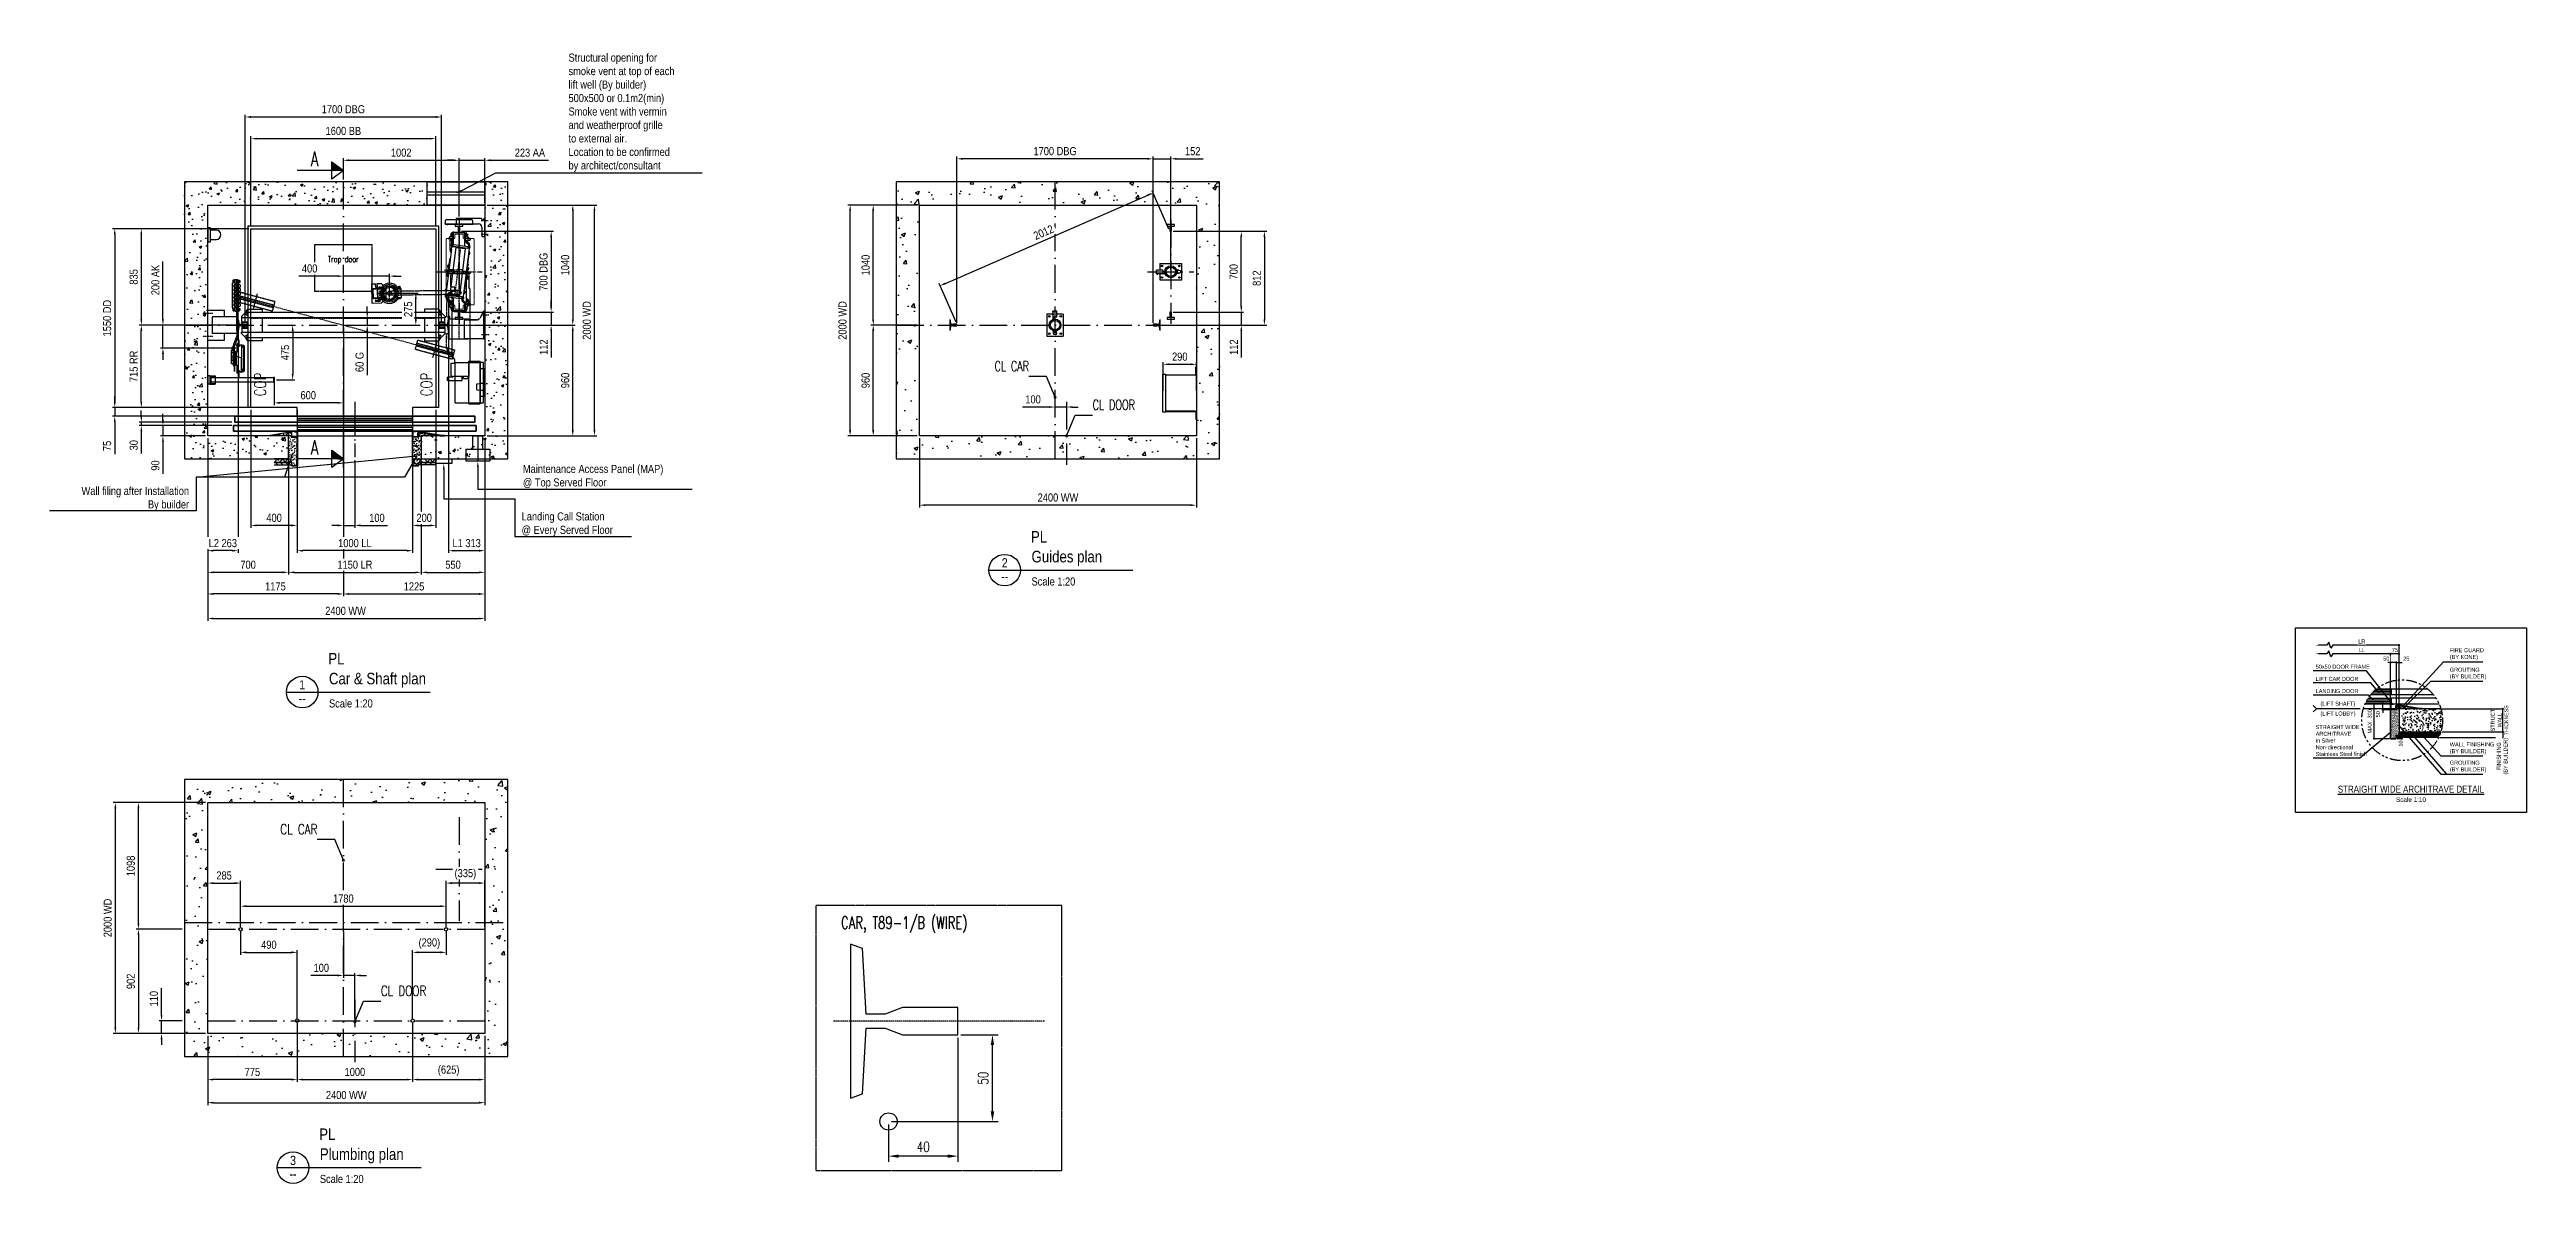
# Model space of a CAD drawing. Header units: millimetres. Extents: x -7349 to 14106, y -573 to 9250.
import ezdxf
from ezdxf import colors
from ezdxf.entities.mleader import LeaderData, LeaderLine
from ezdxf.enums import TextEntityAlignment as Align
from ezdxf.math import Vec2, Vec3

# ---------------------------------------------------------------- set-up
doc = ezdxf.new("R2010")
doc.units = ezdxf.units.MM
doc.header["$MEASUREMENT"] = 0
for name, pattern in [('ACAD_ISO02W100', [15, 12, -3]), ('ACAD_ISO10W100', [18, 12, -3, 0, -3]), ('HIDDEN', [9.525, 6.35, -3.175]), ('PHANTOM', [2.5, 1.25, -0.25, 0.25, -0.25, 0.25, -0.25])]:
    doc.linetypes.add(name, pattern=pattern)
for name, color, linetype in [('AXIS', 7, 'Continuous'), ('Centerline', 1, 'ACAD_ISO10W100'), ('CONT_25', 1, 'Continuous'), ('CONT_35', 2, 'Continuous'), ('CONT_70', 4, 'Continuous'), ('DASH_25', 1, 'ACAD_ISO02W100'), ('DASH_35', 2, 'ACAD_ISO02W100'), ('DASHD_25', 1, 'ACAD_ISO10W100'), ('DIM_35', 7, 'Continuous'), ('Doors', 2, 'Continuous'), ('EDGE_FEAT', 7, 'Continuous'), ('Fixings', 25, 'Continuous'), ('HATCH_35', 2, 'Continuous'), ('Kon_Det_252', 252, 'Continuous'), ('Kon_Det_4', 4, 'Continuous'), ('Kon_Det_5', 5, 'HIDDEN'), ('Kon_Det_6', 6, 'PHANTOM'), ('Kon_Det_7', 7, 'Continuous'), ('Kon_Det_8', 8, 'Continuous'), ('TEXT_35', 2, 'Continuous'), ('TEXT_DWGTITLE', 7, 'Continuous')]:
    doc.layers.add(name, color=color, linetype=linetype)
doc.styles.add('Arial Main', font='ARIALN.TTF')
doc.styles.add('ARIAL-N', font='ARIALN.TTF')
doc.styles.add('Romans', font='romans.shx', dxfattribs={"width": 0.75})
doc.styles.add('Text0.7_romans', font='romans.shx', dxfattribs={"width": 0.7})
doc.dimstyles.new('KONE_20', dxfattribs={"dimscale": 20, "dimtxt": 3.5, "dimasz": 2.5, "dimexe": 1, "dimexo": 1, "dimgap": 1.5, "dimtad": 1, "dimdec": 0, "dimzin": 0, "dimdsep": 46, "dimtxsty": 'ARIAL-N', "dimcen": 0, "dimclrd": 256, "dimclre": 256, "dimclrt": 256, "dimadec": 1, "dimazin": 3, "dimtfac": 1, "dimtdec": 0, "dimtmove": 0, "dimatfit": 0, "dimfxl": 1, "dimtfill": 1, "dimtolj": 1, "dimtzin": 0, "dimarcsym": 0})
doc.dimstyles.new('KONE_mm', dxfattribs={"dimscale": 30, "dimtxt": 3.5, "dimasz": 3.5, "dimexe": 2, "dimexo": 1, "dimgap": 1.5, "dimtad": 1, "dimdec": 0, "dimrnd": 0.5, "dimzin": 0, "dimdsep": 46, "dimtxsty": 'Romans', "dimcen": 0, "dimclrd": 256, "dimclre": 256, "dimclrt": 256, "dimadec": 1, "dimazin": 3, "dimtfac": 1, "dimtdec": 0, "dimtmove": 0, "dimatfit": 3, "dimfxl": 1, "dimtfill": 1, "dimtolj": 1, "dimtzin": 0, "dimarcsym": 0})
doc.dimstyles.new('KONESCBD_10', dxfattribs={"dimscale": 10, "dimtxt": 3.5, "dimasz": 2.5, "dimexe": 1, "dimexo": 1, "dimgap": 1.5, "dimtad": 1, "dimdec": 0, "dimzin": 0, "dimdsep": 46, "dimtxsty": 'ARIAL-N', "dimblk": 'DOTSMALL', "dimcen": 0, "dimclrd": 256, "dimclre": 256, "dimclrt": 256, "dimadec": 1, "dimazin": 3, "dimtfac": 1, "dimtdec": 0, "dimtix": 1, "dimtmove": 1, "dimatfit": 0, "dimfxl": 1, "dimtfill": 1, "dimtolj": 1, "dimtzin": 0, "dimarcsym": 0})

msp = doc.modelspace()

# ---------------------------------------------------------------- texts
at = {"layer": 'TEXT_DWGTITLE', "color": 7, "style": 'Arial Main'}
for s, height, p in [('PL', 100, (1151.8, 4979.3)), ('Guides plan', 100, (1156.9, 4807.5)), ('Scale 1:20', 70, (1157.2, 4607)), ('PL', 100, (-4933.8, 3922.8)), ('Car & Shaft plan', 100, (-4928.7, 3751)), ('Scale 1:20', 70, (-4928.4, 3550.6)), ('PL', 100, (-5012.8, -196.4)), ('Plumbing plan', 100, (-5007.7, -368.2)), ('Scale 1:20', 70, (-5007.4, -568.7))]:
    msp.add_text(s, height=height, dxfattribs=at).set_placement(p)
for s, p in [('2', (924.8, 4763.3)), ('--', (924.8, 4645.5)), ('1', (-5160.9, 3706.9)), ('--', (-5160.9, 3589.1)), ('3', (-5239.9, -412.3)), ('--', (-5239.9, -530.1))]:
    msp.add_text(s, height=80, dxfattribs=at).set_placement(p, align=Align.CENTER)

# ---------------------------------------------------------------- blocks, each defined once
blk = doc.blocks.new('Shaft_WiringDuct')
at = {"layer": 'CONT_35', "ltscale": 0.25}
for p, q in [((68, 25), (40, 30)), ((68, 25), (68, -25)), ((68, -25), (40, -30))]:
    blk.add_line(p, q, dxfattribs=at)
blk.add_lwpolyline([(40, -30), (40, 30), (0, 30), (0, -30), (40, -30)], dxfattribs=at)
blk = doc.blocks.new('ShaftLight')
at = {"layer": 'CONT_35'}
blk.add_lwpolyline([(25, -40), (25, 60), (0, 60), (0, -60), (25, -60), (25, -40), (75, -40, 1), (75, 40), (25, 40)], format="xyb", dxfattribs=at)
blk = doc.blocks.new('MAP')
at = {"layer": 'CONT_35', "ltscale": 0.25}
for p, q in [((-105, 85), (-105, 0)), ((-105, 85), (105, 85)), ((-105, 0), (-105, -16)), ((-93, 85), (-15, 85)), ((105, 85), (105, 0)), ((105, 0), (105, -16)), ((-105, -16), (105, -16))]:
    blk.add_line(p, q, dxfattribs=at)
at = {"layer": 'CONT_35'}
for p, q in [((-42, 85), (-42, 200)), ((-42, 200), (42, 200)), ((42, 85), (42, 200))]:
    blk.add_line(p, q, dxfattribs=at)
at = {"layer": 'DASHD_25', "ltscale": 0.25}
blk.add_line((0, 205), (0, -21), dxfattribs=at)
blk = doc.blocks.new('straight-wide-jamb')
at = {"layer": 'Kon_Det_252', "ltscale": 300}
h = blk.add_hatch(dxfattribs=at)
h.set_pattern_fill('AR-SAND', color=256, scale=15)
edge = h.paths.add_edge_path()
edge.add_line((75, -40), (50, -40))
edge.add_line((50, -40), (50, -47))
edge.add_arc((46, -47), 3.5, -90, 0, ccw=False)
edge.add_line((46, -50), (0, -50))
edge.add_line((0, -50), (0, -299))
edge.add_line((0, -299), (47, -299))
edge.add_line((47, -299), (47, -270))
edge.add_line((47, -270), (48, -270))
edge.add_line((48, -270), (75, -270))
edge.add_line((75, -270), (75, -240))
edge.add_line((75, -240), (75, -40))
h = blk.add_hatch(dxfattribs=at)
h.set_pattern_fill('AR-SAND', color=256, scale=15)
h.paths.add_polyline_path([(80, -10), (65, -10), (65, -14), (52, -14, 0.414214), (50, -16), (50, -40), (100, -40), (250, -40)])
h = blk.add_hatch(dxfattribs=at)
h.set_pattern_fill('ANSI31', color=256, scale=10)
h.set_pattern_definition([(45, (-7285.95, -11900.138), (-22.45064, 22.45064), [])])
h.paths.add_polyline_path([(200, -270), (200, -290), (48, -290), (48, -270)])
h = blk.add_hatch(dxfattribs=at)
h.set_pattern_fill('ANSI38', color=256, scale=10, angle=90)
h.set_pattern_definition([(135, (-7285.95, -11900.138), (-22.45064, -22.45064), []), (225, (-7285.95, -11900.138), (-22.45064, -67.35192), [79.375, -47.625])])
h.paths.add_polyline_path([(200, -240), (200, -270), (75, -270), (75, -240)])
at = {"layer": 'Kon_Det_5', "linetype": 'Continuous'}
for points in [[(0, 0), (-2, 0), (-2, -298, 0.414214), (0, -300), (47, -300, 0.414214), (48, -298), (48, -270), (47, -270), (47, -298), (0, -298)], [(0, -46), (0, -4, -0.414214), (3, 0), (24, 0), (24, -4), (3, -4), (3, -46), (46, -46), (46, -14, -0.414214), (50, -10), (65, -10), (65, -14), (50, -14), (50, -46, -0.414214), (46, -50), (3, -50, -0.414214)], [(55, -10), (80, -10, -0.043696), (80, -10), (250, -40), (275, -40), (275, -38), (250, -38), (80, -8), (55, -8)]]:
    blk.add_lwpolyline(points, format="xyb", close=True, dxfattribs=at).dxf.unprotected_set("ltscale", 0)
at = {"layer": 'Kon_Det_8', "ltscale": 300}
for points in [[(200, -290), (48, -290), (48, -270), (200, -270)], [(200, -270), (75, -270), (75, -240), (200, -240)]]:
    blk.add_lwpolyline(points, dxfattribs=at)
blk = doc.blocks.new('M004650412_PL1_SH_Walls_WithVent')
at = {"layer": 'HATCH_35'}
h = blk.add_hatch(dxfattribs=at)
h.set_pattern_fill('AR-CONC', color=256, scale=1.25)
h.set_pattern_definition([(50, (0, 0), (227.73, -19.924), [23.812, -261.938]), (355, (0, 0), (-44.054, 238.82), [19.05, -209.55]), (100.451, (18.98, -1.66), (183.677, 218.897), [20.238, -222.613]), (46.184, (0, 63.5), (338.85, -52.553), [35.72, -392.906]), (96.636, (28.24, 59.12), (296.755, 309.28), [30.356, -333.92]), (351.184, (0, 63.5), (296.755, 309.28), [28.575, -314.325]), (21, (31.75, 47.62), (189.518, -127.831), [23.812, -261.938]), (326, (31.75, 47.62), (77.253, 230.235), [19.05, -209.55]), (71.451, (47.54, 36.97), (266.77, 102.403), [20.238, -222.612]), (37.5, (0, 0), (3.8608, 105.6938), [0, -207.01, 0, -212.725, 0, -210.344]), (7.5, (0, 0), (83.5246, 125.226), [0, -121.285, 0, -202.2475, 0, -80.169]), (327.5, (-70.8, 0), (169.4882, -7.161), [0, -79.375, 0, -247.65, 0, -328.6125]), (317.5, (-102.55, 0), (185.161, 31.783), [0, -103.188, 0, -164.465, 0, -233.363])])
h.paths.add_polyline_path([(-1375, -1160), (-475, -1160), (-475, -960), (-1175, -960), (-1175, 1040), (1225, 1040), (1225, -960), (675, -960), (675, -1160), (1225, -1160), (1425, -1160), (1425, 1240), (675, 1240), (-475, 1240), (-1375, 1240)])
h.paths.add_polyline_path([(1225, 1040), (725, 1040), (725, 1240), (1225, 1240)], flags=17)
at = {"layer": 'CONT_70'}
blk.add_lwpolyline([(-1375, -1160), (-475, -1160), (-475, -960), (-1175, -960), (-1175, 1040), (-1175, 1040), (1225, 1040), (1225, 1040), (1225, -960), (675, -960), (675, -1160), (1225, -1160), (1425, -1160), (1425, 1240), (675, 1240), (-475, 1240), (-1375, 1240), (-1375, -1160)], dxfattribs=at)
for points in [[(1225, 1040), (725, 1040), (725, 1240), (1225, 1240)], [(1225, 1125), (725, 1125), (725, 1155), (1225, 1155)]]:
    blk.add_lwpolyline(points, close=True, dxfattribs=at)
at = {"xscale": -1}
blk.add_blockref('straight-wide-jamb', (-400, -920), dxfattribs=at)
blk.add_blockref('straight-wide-jamb', (600, -920))
blk = doc.blocks.new('*U2')
at = {"layer": 'CONT_35'}
for p, q in [((-825, -775), (-825, 800)), ((-825, 800), (825, 800)), ((-800, -775), (-800, 775)), ((-800, 775), (800, 775)), ((800, 775), (800, -775)), ((825, 800), (825, -775)), ((-800, -775), (-825, -775)), ((-400, -775), (-800, -775)), ((-400, -850), (-400, -775)), ((800, -775), (600, -775)), ((600, -775), (600, -850)), ((825, -775), (800, -775))]:
    blk.add_line(p, q, dxfattribs=at)
blk = doc.blocks.new('*U61')
at = {"layer": 'Doors'}
for points in [[(0, 0), (0, 45), (-500, 45), (-500, 0)], [(500, 0), (500, 45), (0, 45), (0, 0)]]:
    blk.add_lwpolyline(points, close=True, dxfattribs=at)
for points in [[(-500, 30), (0, 30)], [(-500, 15), (0, 15)], [(0, 30), (500, 30)], [(0, 15), (500, 15)]]:
    blk.add_lwpolyline(points, dxfattribs=at)
blk = doc.blocks.new('*U5')
at = {"layer": 'Doors', "lineweight": 35}
blk.add_lwpolyline([(-1040, 25), (1040, 25), (1040, -25), (-1040, -25)], close=True, dxfattribs=at)
blk = doc.blocks.new('*U7')
at = {"layer": 'Doors'}
blk.add_line((-500, 0), (500, 0), dxfattribs=at)
for points in [[(0, 40), (0, 90), (-500, 90), (-500, 40)], [(500, 40), (500, 90), (0, 90), (0, 40)]]:
    blk.add_lwpolyline(points, close=True, dxfattribs=at)
for points in [[(-500, 75), (0, 75)], [(-500, 55), (0, 55)], [(0, 75), (500, 75)], [(0, 55), (500, 55)]]:
    blk.add_lwpolyline(points, dxfattribs=at)
blk = doc.blocks.new('*U9')
at = {"layer": 'Doors', "lineweight": 35}
for p, q in [((-1050, -50), (-1050, 0)), ((-1050, 0), (1050, 0)), ((1050, 0), (1050, -50)), ((1050, -50), (-1050, -50))]:
    blk.add_line(p, q, dxfattribs=at)
blk = doc.blocks.new('*U11')
at = {"layer": 'CONT_35'}
for p, q in [((-500, 0), (-550, 0)), ((-550, 0), (-550, -50)), ((-500, -50), (-500, 0)), ((500, 0), (550, 0)), ((500, -50), (500, 0)), ((550, 0), (550, -50)), ((-550, -50), (-500, -50)), ((550, -50), (500, -50))]:
    blk.add_line(p, q, dxfattribs=at)
blk = doc.blocks.new('*U13')
at = {"color": 2, "linetype": 'Continuous'}
for p, q in [((-882, 73), (-882, 67)), ((-882, 67), (-882, 62)), ((-835, 21), (-877, 21)), ((-835, 21), (-835, -20)), ((877, 21), (835, 21)), ((835, 21), (835, -20)), ((882, 73), (882, 67)), ((882, 67), (882, 62)), ((-882, -67), (-882, -62)), ((-882, -73), (-882, -67)), ((-835, -20), (-877, -20)), ((835, -20), (877, -20)), ((882, -67), (882, -62)), ((882, -73), (882, -67))]:
    blk.add_line(p, q, dxfattribs=at)
at = {"color": 2}
for p, q in [((882, 62), (-882, 62)), ((-878, 22), (-878, 62)), ((-844, 112), (844, 112)), ((878, 22), (878, 62)), ((-882, -62), (882, -62)), ((-878, -21), (-878, -62)), ((844, -112), (-844, -112)), ((878, -21), (878, -62))]:
    blk.add_line(p, q, dxfattribs=at)
at = {"color": 2, "linetype": 'Continuous'}
for points in [[(-844, 112), (-826, 137), (-703, 137), (-703, 112)], [(-703, 62), (-703, -62)], [(702, 62), (702, -62)], [(844, 112), (826, 137), (702, 137), (702, 112)], [(-703, -112), (-703, -137), (-826, -137), (-844, -112)], [(702, -112), (702, -137), (826, -137), (844, -112)]]:
    blk.add_lwpolyline(points, dxfattribs=at)
at = {"layer": 'AXIS', "color": 2, "linetype": 'Continuous'}
for centre in [(-837, 92), (837, 92), (-837, -92), (837, -92)]:
    blk.add_circle(centre, 7, dxfattribs=at)
at = {"layer": 'EDGE_FEAT', "color": 2, "linetype": 'Continuous'}
for p, q in [((-844, 112), (-882, 74)), ((-882, 74), (-882, 73)), ((882, 74), (844, 112)), ((882, 73), (882, 74)), ((-882, -73), (-882, -74)), ((-882, -74), (-844, -112)), ((844, -112), (882, -74)), ((882, -74), (882, -73))]:
    blk.add_line(p, q, dxfattribs=at)
for centre, start, end in [((-877, 22), 180, 270), ((877, 22), 270, 0), ((-877, -21), 90, 180), ((877, -21), 0, 90)]:
    blk.add_arc(centre, 1, start, end, dxfattribs=at)
blk = doc.blocks.new('CarPulley_D330_for_KLS_0')
at = {"layer": 'DASH_25', "ltscale": 0.25}
for p, q in [((0, 12), (330, 12)), ((0, -11), (330, -11))]:
    blk.add_line(p, q, dxfattribs=at)
blk.add_lwpolyline([(0, -42), (330, -42), (330, 42), (0, 42)], close=True, dxfattribs=at)
at = {"layer": 'DASHD_25'}
blk.add_line((0, 0), (330, 0), dxfattribs=at)
at = {"layer": 'DASHD_25', "ltscale": 0.25}
blk.add_line((165, -70), (165, 70), dxfattribs=at)
blk = doc.blocks.new('M004650412_PL1_TravellingCableFixing')
at = {"layer": 'CONT_25', "ltscale": 6}
for p, q in [((20, 35), (0, 35)), ((0, 35), (0, -35)), ((2, 35), (2, -35)), ((20, 36), (20, -36)), ((0, -35), (20, -35))]:
    blk.add_line(p, q, dxfattribs=at)
at = {"layer": 'CONT_25', "ltscale": 30}
for p, q in [((20, 36), (64, 36)), ((28, 30), (64, 30)), ((28, 30), (28, -30)), ((64, 36), (64, -36)), ((20, -36), (64, -36)), ((28, -30), (64, -30))]:
    blk.add_line(p, q, dxfattribs=at)
blk = doc.blocks.new('SEP_for_KDM40_KDABCX08_SEP763670_WithBracket_Planview')
at = {"layer": 'CONT_35'}
for p, q in [((-257, -175), (-257, 175)), ((-257, 175), (-40, 175)), ((-137, -185.25), (-137, 185.25)), ((-137, 185.25), (-40, 185.25)), ((-40, -185.25), (-40, 185.25)), ((-10, 175), (-40, 175)), ((-40, 175), (-40, -175)), ((0, 120), (-40, 120)), ((-10, -175), (-10, 175)), ((-3, -120), (-3, 120)), ((0, 120), (0, -120)), ((-257, -175), (-40, -175)), ((-137, -185.25), (-40, -185.25)), ((0, -120), (-40, -120)), ((-40, -175), (-10, -175))]:
    blk.add_line(p, q, dxfattribs=at)
blk = doc.blocks.new('*U18')
at = {"layer": 'CONT_25'}
for p, q in [((65, 332), (68, 334)), ((68, 334), (65, 334)), ((-29, 210), (-79, -197)), ((-29, 210), (54, 200)), ((54, 200), (4, -207)), ((-79, -197), (4, -207)), ((-65, -332), (-68, -334)), ((-68, -334), (-65, -334)), ((68, -334), (65, -332)), ((65, -334), (68, -334))]:
    blk.add_line(p, q, dxfattribs=at)
at = {"layer": 'CONT_35'}
for p, q in [((-88, 287), (-88, 281)), ((-57, 287), (-88, 287)), ((-57, 281), (-88, 281)), ((-85, 298), (-85, 294)), ((-79, 298), (-85, 298)), ((-80, 294), (-85, 294)), ((-80, 287), (-80, 294)), ((-80, 280), (-80, 281)), ((-78, 278), (-80, 280)), ((-79, 306), (-79, 298)), ((-63, 306), (-79, 306)), ((-78, 278), (-78, 273)), ((-78, 273), (-63, 273)), ((-76, 188), (-76, 273)), ((-72, 325), (-71, 327)), ((-72, 325), (-72, 308)), ((-72, 308), (-71, 307)), ((-65, 327), (-71, 327)), ((-63, 307), (-71, 307)), ((-68, 307), (-68, 306)), ((-66, 237), (-68, 224)), ((-63, 223), (-68, 224)), ((-62, 229), (-67, 230)), ((-66, 237), (-61, 236)), ((-65, 338), (-65, 327)), ((-57, 338), (-65, 338)), ((-65, 273), (-65, 236)), ((-64, 195), (-62, 215)), ((-63, 307), (-63, 306)), ((-63, 278), (-60, 280)), ((-63, 278), (-63, 273)), ((-62, 220), (-63, 223)), ((-62, 215), (-57, 254)), ((-62, 220), (-60, 238)), ((-62, 236), (-60, 238)), ((-62, 215), (-56, 220)), ((-61, 220), (-62, 220)), ((-60, 280), (-60, 281)), ((-59, 238), (-60, 238)), ((-57, 337), (-57, 338)), ((-57, 255), (-57, 337)), ((-47, 337), (-57, 337)), ((-56, 220), (83, 203)), ((-47, 338), (-52, 338)), ((-51, 219), (-47, 253)), ((-51, 221), (-49, 235)), ((-51, 221), (77, 205)), ((-49, 343), (-49, 339)), ((-46, 343), (-49, 343)), ((-39, 339), (-49, 339)), ((-49, 235), (79, 219)), ((-48, 339), (-48, 338)), ((-47, 255), (-47, 338)), ((-46, 344), (-46, 339)), ((-46, 344), (46, 344)), ((-39, 339), (39, 339)), ((46, 339), (39, 339)), ((46, 344), (46, 339)), ((47, 337), (47, 223)), ((47, 337), (57, 337)), ((54, 339), (50, 339)), ((54, 339), (54, 338)), ((54, 338), (65, 338)), ((54, 261), (78, 241)), ((57, 338), (57, 337)), ((57, 337), (57, 276)), ((61, 269), (84, 249)), ((65, 326), (65, 338)), ((66, 324), (65, 326)), ((65, 265), (65, 270)), ((65, 270), (78, 270)), ((66, 324), (74, 324)), ((66, 304), (74, 304)), ((72, 304), (72, 298)), ((79, 298), (72, 298)), ((75, 322), (74, 324)), ((75, 306), (74, 304)), ((75, 306), (75, 322)), ((77, 205), (79, 219)), ((78, 287), (78, 294)), ((79, 294), (78, 294)), ((78, 290), (97, 290)), ((78, 270), (78, 287)), ((78, 274), (97, 274)), ((81, 232), (78, 203)), ((79, 298), (79, 294)), ((91, 231), (87, 197)), ((91, 220), (88, 202)), ((91, 220), (90, 220)), ((92, 217), (91, 220)), ((91, 217), (96, 217)), ((95, 204), (96, 217)), ((97, 290), (98, 289)), ((97, 274), (98, 276)), ((98, 276), (98, 289)), ((98, 289), (98, 276)), ((-66, 196), (-112, -174)), ((-64, 195), (-110, -174)), ((-100, 20), (-102, 5)), ((-99, 5), (-102, 5)), ((-100, 55), (-101, 40)), ((-95, 40), (-101, 40)), ((-95, 35), (-101, -11)), ((-100, 55), (-94, 54)), ((-95, 47), (-100, 48)), ((-100, 20), (-97, 20)), ((-98, 12), (-100, 12)), ((-93, 37), (-99, -13)), ((-95, 36), (-96, 40)), ((-95, 36), (-92, 57)), ((-95, 35), (-93, 37)), ((-94, 36), (-95, 36)), ((-94, 36), (-91, 62)), ((-94, 55), (-92, 57)), ((-86, 36), (-93, 37)), ((-93, 37), (-86, 36)), ((-91, 57), (-92, 57)), ((-91, 62), (-83, 61)), ((-88, 36), (-85, 61)), ((-85, 61), (-88, 36)), ((-85, 63), (-78, 118)), ((-85, 63), (-78, 118)), ((-85, 63), (-85, 63)), ((-76, 188), (-78, 173)), ((-72, 173), (-78, 173)), ((-78, 118), (-78, 118)), ((-76, 188), (-70, 188)), ((-71, 180), (-76, 181)), ((-71, 170), (-73, 173)), ((-71, 170), (-69, 190)), ((-71, 188), (-69, 190)), ((-70, 170), (-71, 170)), ((-70, 170), (-68, 190)), ((-69, 175), (-70, 175)), ((-70, 172), (-69, 172)), ((-68, 190), (-69, 190)), ((-68, 185), (-69, 185)), ((-69, 172), (-69, 172)), ((-66, 196), (-64, 195)), ((85, 177), (39, -192)), ((87, 177), (41, -192)), ((74, 16), (67, 17)), ((67, 17), (74, 16)), ((74, 16), (68, -33)), ((69, 17), (72, 42)), ((72, 42), (69, 17)), ((70, 42), (78, 41)), ((70, -32), (76, 14)), ((82, 62), (72, 62)), ((72, 56), (82, 56)), ((76, 14), (74, 16)), ((75, 15), (78, 41)), ((76, 16), (75, 16)), ((78, 36), (76, 16)), ((76, 16), (78, 18)), ((78, 36), (77, 37)), ((77, 18), (83, 18)), ((80, 33), (78, 36)), ((78, 26), (83, 25)), ((79, 33), (85, 33)), ((80, 56), (80, 62)), ((82, 56), (82, 62)), ((83, 203), (87, 197)), ((83, 18), (85, 33)), ((87, 171), (84, 151)), ((85, 156), (84, 156)), ((85, 150), (84, 151)), ((87, 197), (85, 179)), ((85, 179), (85, 177)), ((88, 171), (85, 150)), ((86, 166), (85, 166)), ((85, 150), (87, 153)), ((88, 171), (87, 171)), ((87, 153), (93, 153)), ((88, 202), (90, 204)), ((88, 202), (88, 202)), ((89, 168), (88, 171)), ((88, 168), (94, 167)), ((88, 161), (93, 160)), ((90, 211), (95, 210)), ((90, 204), (95, 204)), ((93, 153), (94, 167)), ((-120, -200), (-121, -213)), ((-116, -214), (-121, -213)), ((-120, -200), (-115, -201)), ((-115, -207), (-120, -207)), ((-118, -149), (-119, -164)), ((-113, -165), (-119, -164)), ((-118, -149), (-112, -150)), ((-113, -157), (-118, -157)), ((-116, -217), (-117, -214)), ((-116, -217), (-113, -198)), ((-115, -214), (-112, -194)), ((-115, -201), (-113, -198)), ((-105, -215), (-115, -214)), ((-113, -168), (-114, -165)), ((-113, -168), (-110, -147)), ((-112, -168), (-113, -168)), ((-113, -198), (-113, -198)), ((-112, -168), (-109, -147)), ((-112, -150), (-110, -147)), ((-112, -174), (-110, -174)), ((-112, -194), (-110, -174)), ((-108, -199), (-112, -194)), ((-110, -163), (-111, -162)), ((-108, -14), (-110, -29)), ((-104, -29), (-110, -29)), ((-109, -147), (-110, -147)), ((-109, -153), (-110, -153)), ((-108, -14), (-102, -14)), ((-103, -22), (-108, -21)), ((31, -216), (-108, -199)), ((-103, -32), (-105, -29)), ((-105, -215), (-103, -200)), ((-104, -216), (-102, -202)), ((-103, -32), (-101, -12)), ((-103, -38), (-100, -12)), ((-103, -14), (-101, -12)), ((-102, -33), (-103, -32)), ((-103, -38), (-95, -39)), ((-102, -202), (26, -218)), ((-101, -11), (-99, -13)), ((-100, -12), (-101, -12)), ((-92, -14), (-99, -13)), ((-99, -13), (-92, -14)), ((-97, -38), (-94, -13)), ((-94, -13), (-97, -38)), ((37, -212), (31, -216)), ((37, -212), (33, -241)), ((39, -194), (37, -212)), ((39, -192), (39, -194)), ((45, -166), (43, -187)), ((44, -182), (43, -181)), ((44, -187), (43, -187)), ((46, -166), (44, -187)), ((45, -172), (44, -171)), ((44, -187), (46, -184)), ((46, -166), (45, -166)), ((45, -184), (51, -185)), ((48, -169), (46, -166)), ((46, -177), (51, -177)), ((47, -169), (53, -170)), ((51, -185), (53, -170)), ((58, -57), (66, -58)), ((60, -58), (63, -33)), ((63, -33), (60, -58)), ((68, -33), (61, -32)), ((61, -32), (68, -33)), ((65, -270), (65, -58)), ((65, -62), (82, -62)), ((66, -58), (69, -32)), ((67, -53), (66, -53)), ((82, -56), (66, -56)), ((70, -33), (67, -53)), ((67, -53), (69, -51)), ((70, -32), (68, -33)), ((70, -33), (69, -32)), ((69, -51), (75, -51)), ((71, -36), (70, -33)), ((70, -43), (75, -44)), ((71, -36), (76, -36)), ((71, -56), (71, -62)), ((75, -51), (76, -36)), ((80, -56), (80, -62)), ((82, -56), (82, -62)), ((-115, -217), (-116, -217)), ((-115, -217), (-115, -215)), ((-60, -280), (-109, -231)), ((-104, -216), (24, -231)), ((-53, -272), (-102, -224)), ((-89, -281), (-81, -281)), ((-89, -287), (-89, -281)), ((-89, -287), (-76, -287)), ((-76, -294), (-86, -294)), ((-86, -298), (-86, -294)), ((-80, -298), (-86, -298)), ((-81, -280), (-79, -278)), ((-81, -281), (-81, -280)), ((-80, -298), (-80, -306)), ((-80, -306), (-72, -306)), ((-65, -273), (-79, -273)), ((-79, -278), (-79, -273)), ((-76, -294), (-76, -287)), ((-72, -306), (-72, -322)), ((-72, -322), (-71, -324)), ((-67, -324), (-71, -324)), ((-67, -324), (-67, -326)), ((-67, -326), (-66, -327)), ((-65, -327), (-66, -327)), ((-65, -274), (-65, -273)), ((-65, -327), (-65, -338)), ((-58, -338), (-65, -338)), ((-57, -341), (-57, -287)), ((-47, -341), (-57, -341)), ((-50, -343), (-50, -341)), ((-46, -343), (-50, -343)), ((-47, -341), (-47, -223)), ((47, -339), (-47, -339)), ((-46, -344), (-46, -339)), ((-46, -344), (47, -344)), ((26, -216), (23, -240)), ((24, -231), (26, -218)), ((30, -257), (43, -268)), ((35, -235), (34, -235)), ((37, -217), (35, -235)), ((35, -235), (37, -233)), ((37, -217), (36, -217)), ((36, -232), (41, -233)), ((38, -220), (37, -217)), ((37, -226), (42, -227)), ((37, -250), (50, -261)), ((38, -220), (43, -220)), ((41, -233), (43, -220)), ((47, -276), (47, -344)), ((47, -341), (57, -341)), ((57, -276), (57, -341)), ((57, -338), (65, -338)), ((76, -240), (65, -240)), ((65, -246), (79, -246)), ((65, -248), (82, -248)), ((65, -254), (82, -254)), ((65, -270), (78, -270)), ((65, -276), (82, -276)), ((65, -324), (71, -324)), ((65, -338), (65, -324)), ((74, -238), (66, -238)), ((66, -238), (74, -238)), ((67, -238), (66, -238)), ((66, -238), (66, -240)), ((66, -238), (66, -240)), ((66, -240), (66, -245)), ((73, -238), (67, -238)), ((78, -298), (71, -298)), ((71, -298), (71, -305)), ((72, -306), (71, -305)), ((72, -322), (71, -324)), ((72, -322), (72, -306)), ((73, -238), (74, -238)), ((74, -238), (74, -240)), ((74, -238), (74, -240)), ((74, -240), (74, -245)), ((78, -240), (76, -240)), ((78, -240), (78, -245)), ((78, -245), (79, -246)), ((78, -281), (78, -270)), ((78, -274), (97, -274)), ((78, -281), (81, -281)), ((78, -287), (81, -287)), ((78, -298), (78, -287)), ((78, -290), (97, -290)), ((79, -246), (79, -248)), ((81, -287), (81, -281)), ((82, -248), (82, -276)), ((97, -274), (98, -276)), ((97, -290), (97, -274)), ((97, -290), (98, -289)), ((98, -289), (98, -276)), ((98, -276), (98, -289))]:
    blk.add_line(p, q, dxfattribs=at)
for centre, radius, start, end in [((-49, 335), 8, 90, 165.4804), ((-67, 255), 10, 353, 0), ((-49, 335), 4, 90, 149.8098), ((-39, 331), 8, 90, 180), ((-67, 255), 20, 353, 0), ((39, 331), 8, 0, 90), ((43, 335), 8, 14.5196, 64.0424), ((67, 276), 20, 180, 230), ((67, 276), 10, 180, 230), ((71, 233), 10, 353, 50), ((71, 233), 20, 353, 50), ((-95, -217), 20, 173, 225), ((-95, -217), 10, 173, 225), ((-67, -287), 10, 0, 45), ((-50, -335), 8, 198.21, 208.5064), ((-50, -335), 8, 228.8543, 270), ((-67, -287), 20, 0, 45), ((43, -242), 20, 173, 230), ((43, -242), 10, 173, 230), ((37, -276), 10, 0, 50), ((37, -276), 20, 0, 50), ((63, -251), 6.12, 59.9623, 62.5943), ((77, -251), 6.12, 117.4057, 120.0377)]:
    blk.add_arc(centre, radius, start, end, dxfattribs=at)
for points, knots in [([(-67, 227), (-68, 226), (-68, 225), (-67, 224), (-67, 224)], [0, 0, 0, 0, 0.748108, 1, 1, 1, 1]), ([(-66, 236), (-66, 236), (-66, 235), (-67, 234), (-67, 233)], [0, 0, 0, 0, 0.251892, 1, 1, 1, 1]), ([(-67, 233), (-67, 232), (-67, 231), (-67, 230), (-67, 230)], [0, 0, 0, 0, 0.748108, 1, 1, 1, 1]), ([(-67, 230), (-67, 230), (-67, 229), (-67, 228), (-67, 227)], [0, 0, 0, 0, 0.251892, 1, 1, 1, 1]), ([(96, 213), (96, 214), (96, 215), (96, 216), (96, 217)], [0, 0, 0, 0, 0.748108, 1, 1, 1, 1]), ([(-100, 48), (-100, 47), (-100, 46), (-101, 45), (-101, 44)], [0, 0, 0, 0, 0.2519, 1, 1, 1, 1]), ([(-101, 44), (-101, 43), (-101, 42), (-101, 41), (-101, 40)], [0, 0, 0, 0, 0.7481, 1, 1, 1, 1]), ([(-100, 12), (-100, 12), (-101, 11), (-101, 10), (-101, 9)], [0, 0, 0, 0, 0.2519, 1, 1, 1, 1]), ([(-101, 9), (-101, 8), (-101, 7), (-101, 5), (-101, 5)], [0, 0, 0, 0, 0.7481, 1, 1, 1, 1]), ([(-99, 55), (-99, 55), (-100, 54), (-100, 52), (-100, 51)], [0, 0, 0, 0, 0.2519, 1, 1, 1, 1]), ([(-100, 51), (-100, 51), (-100, 49), (-100, 48), (-100, 48)], [0, 0, 0, 0, 0.7481, 1, 1, 1, 1]), ([(-99, 20), (-99, 20), (-100, 18), (-100, 17), (-100, 16)], [0, 0, 0, 0, 0.2519, 1, 1, 1, 1]), ([(-100, 16), (-100, 15), (-100, 14), (-100, 13), (-100, 12)], [0, 0, 0, 0, 0.7481, 1, 1, 1, 1]), ([(-78, 177), (-78, 176), (-78, 175), (-77, 174), (-77, 173)], [0, 0, 0, 0, 0.7481, 1, 1, 1, 1]), ([(-75, 188), (-76, 188), (-76, 187), (-76, 186), (-77, 185)], [0, 0, 0, 0, 0.2519, 1, 1, 1, 1]), ([(-77, 185), (-77, 184), (-77, 182), (-76, 181), (-76, 181)], [0, 0, 0, 0, 0.7481, 1, 1, 1, 1]), ([(-76, 181), (-77, 181), (-77, 179), (-77, 178), (-78, 177)], [0, 0, 0, 0, 0.2519, 1, 1, 1, 1]), ([(-70, 173), (-70, 173), (-70, 173), (-70, 172), (-69, 172)], [0, 0, 0, 0, 0.320408, 1, 1, 1, 1]), ([(-70, 172), (-70, 172), (-70, 172), (-70, 171), (-69, 171)], [0, 0, 0, 0, 0.336592, 1, 1, 1, 1]), ([(82, 18), (83, 18), (83, 19), (83, 20), (84, 21)], [0, 0, 0, 0, 0.2519, 1, 1, 1, 1]), ([(83, 25), (83, 25), (84, 27), (84, 28), (84, 29)], [0, 0, 0, 0, 0.2519, 1, 1, 1, 1]), ([(84, 21), (84, 22), (84, 24), (83, 25), (83, 25)], [0, 0, 0, 0, 0.7481, 1, 1, 1, 1]), ([(84, 29), (85, 30), (85, 31), (84, 32), (84, 33)], [0, 0, 0, 0, 0.7481, 1, 1, 1, 1]), ([(92, 153), (92, 153), (93, 154), (93, 155), (93, 156)], [0, 0, 0, 0, 0.2519, 1, 1, 1, 1]), ([(93, 160), (93, 160), (93, 161), (94, 163), (94, 164)], [0, 0, 0, 0, 0.2519, 1, 1, 1, 1]), ([(93, 156), (93, 157), (93, 158), (93, 160), (93, 160)], [0, 0, 0, 0, 0.7481, 1, 1, 1, 1]), ([(94, 204), (94, 204), (95, 205), (95, 206), (95, 207)], [0, 0, 0, 0, 0.251892, 1, 1, 1, 1]), ([(94, 164), (94, 165), (94, 166), (94, 167), (94, 167)], [0, 0, 0, 0, 0.7481, 1, 1, 1, 1]), ([(95, 210), (95, 210), (96, 211), (96, 212), (96, 213)], [0, 0, 0, 0, 0.251892, 1, 1, 1, 1]), ([(95, 207), (95, 208), (95, 209), (95, 210), (95, 210)], [0, 0, 0, 0, 0.748108, 1, 1, 1, 1]), ([(-120, -207), (-120, -207), (-121, -208), (-121, -209), (-121, -210)], [0, 0, 0, 0, 0.251892, 1, 1, 1, 1]), ([(-121, -210), (-121, -211), (-121, -212), (-121, -213), (-121, -213)], [0, 0, 0, 0, 0.748108, 1, 1, 1, 1]), ([(-119, -200), (-119, -201), (-120, -202), (-120, -203), (-120, -203)], [0, 0, 0, 0, 0.251892, 1, 1, 1, 1]), ([(-120, -203), (-120, -204), (-120, -205), (-120, -206), (-120, -207)], [0, 0, 0, 0, 0.748108, 1, 1, 1, 1]), ([(-118, -157), (-118, -157), (-118, -158), (-119, -159), (-119, -160)], [0, 0, 0, 0, 0.2519, 1, 1, 1, 1]), ([(-119, -160), (-119, -161), (-119, -163), (-119, -164), (-119, -164)], [0, 0, 0, 0, 0.7481, 1, 1, 1, 1]), ([(-117, -149), (-117, -149), (-118, -151), (-118, -152), (-118, -153)], [0, 0, 0, 0, 0.2519, 1, 1, 1, 1]), ([(-118, -153), (-118, -154), (-118, -155), (-118, -156), (-118, -157)], [0, 0, 0, 0, 0.7481, 1, 1, 1, 1]), ([(-108, -17), (-109, -18), (-109, -20), (-108, -21), (-108, -21)], [0, 0, 0, 0, 0.7481, 1, 1, 1, 1]), ([(-108, -21), (-108, -22), (-109, -23), (-109, -24), (-109, -25)], [0, 0, 0, 0, 0.2519, 1, 1, 1, 1]), ([(-109, -25), (-109, -26), (-109, -27), (-109, -28), (-109, -29)], [0, 0, 0, 0, 0.7481, 1, 1, 1, 1]), ([(-107, -14), (-107, -14), (-108, -15), (-108, -17), (-108, -17)], [0, 0, 0, 0, 0.2519, 1, 1, 1, 1]), ([(50, -185), (51, -185), (51, -183), (51, -182), (52, -181)], [0, 0, 0, 0, 0.2519, 1, 1, 1, 1]), ([(51, -177), (52, -177), (52, -176), (52, -175), (52, -174)], [0, 0, 0, 0, 0.2519, 1, 1, 1, 1]), ([(52, -181), (52, -180), (52, -179), (51, -178), (51, -177)], [0, 0, 0, 0, 0.7481, 1, 1, 1, 1]), ([(52, -174), (53, -173), (53, -172), (52, -170), (52, -170)], [0, 0, 0, 0, 0.7481, 1, 1, 1, 1]), ([(74, -51), (74, -51), (75, -50), (75, -49), (75, -48)], [0, 0, 0, 0, 0.2519, 1, 1, 1, 1]), ([(75, -44), (75, -43), (75, -42), (76, -41), (76, -40)], [0, 0, 0, 0, 0.2519, 1, 1, 1, 1]), ([(75, -48), (75, -47), (75, -45), (75, -44), (75, -44)], [0, 0, 0, 0, 0.7481, 1, 1, 1, 1]), ([(76, -40), (76, -39), (76, -38), (76, -37), (76, -36)], [0, 0, 0, 0, 0.7481, 1, 1, 1, 1]), ([(41, -233), (41, -233), (41, -232), (42, -231), (42, -230)], [0, 0, 0, 0, 0.251892, 1, 1, 1, 1]), ([(42, -223), (43, -223), (43, -221), (42, -220), (42, -220)], [0, 0, 0, 0, 0.748108, 1, 1, 1, 1]), ([(42, -227), (42, -226), (42, -225), (42, -224), (42, -223)], [0, 0, 0, 0, 0.251892, 1, 1, 1, 1]), ([(42, -230), (42, -229), (42, -228), (42, -227), (42, -227)], [0, 0, 0, 0, 0.748108, 1, 1, 1, 1]), ([(66, -240), (66, -240), (66, -240), (65, -240), (65, -240)], [0, 0, 0, 0, 0.258911, 1, 1, 1, 1]), ([(65, -245), (65, -245), (65, -245), (66, -245), (66, -245)], [0, 0, 0, 0, 0.243831, 1, 1, 1, 1]), ([(70, -240), (69, -240), (68, -240), (67, -240), (66, -240)], [0, 0, 0, 0, 0.499896, 1, 1, 1, 1]), ([(66, -245), (67, -245), (68, -245), (69, -245), (70, -245)], [0, 0, 0, 0, 0.500104, 1, 1, 1, 1]), ([(74, -240), (73, -240), (72, -240), (71, -240), (70, -240)], [0, 0, 0, 0, 0.500104, 1, 1, 1, 1]), ([(70, -245), (71, -245), (72, -245), (73, -245), (74, -245)], [0, 0, 0, 0, 0.499896, 1, 1, 1, 1]), ([(76, -240), (75, -240), (75, -240), (74, -240), (74, -240)], [0, 0, 0, 0, 0.485069, 1, 1, 1, 1]), ([(74, -245), (74, -245), (75, -245), (76, -245), (77, -245), (78, -245)], [0, 0, 0, 0, 0.255263, 0.49826, 1, 1, 1, 1]), ([(78, -240), (77, -240), (77, -240), (76, -240), (76, -240)], [0, 0, 0, 0, 0.514931, 1, 1, 1, 1])]:
    blk.add_open_spline(points, degree=3, knots=knots, dxfattribs=at)
for points in [[(-63, 223), (-63, 224), (-63, 226), (-62, 228), (-62, 229)], [(-62, 229), (-62, 230), (-62, 233), (-62, 235), (-61, 236)], [(66, 324), (67, 323), (67, 321), (67, 320), (66, 319)], [(66, 319), (67, 317), (67, 316), (67, 314)], [(67, 314), (67, 312), (67, 311), (66, 309)], [(66, 309), (67, 308), (67, 307), (67, 305), (66, 304)], [(91, 217), (91, 216), (92, 214), (91, 212), (90, 211)], [(-95, 40), (-96, 41), (-96, 43), (-95, 46), (-95, 47)], [(-95, 47), (-95, 48), (-95, 51), (-94, 53), (-94, 54)], [(-71, 180), (-71, 181), (-72, 184), (-71, 186), (-70, 188)], [(-72, 173), (-72, 174), (-73, 177), (-72, 179), (-71, 180)], [(78, 26), (78, 25), (79, 22), (78, 20), (77, 18)], [(79, 33), (79, 32), (79, 29), (79, 27), (78, 26)], [(88, 161), (88, 159), (88, 157), (87, 154), (87, 153)], [(88, 168), (89, 167), (89, 164), (88, 162), (88, 161)], [(90, 211), (91, 210), (91, 207), (90, 205), (90, 204)], [(-116, -214), (-116, -213), (-117, -210), (-116, -208), (-115, -207)], [(-115, -207), (-116, -206), (-116, -204), (-115, -202), (-115, -201)], [(-113, -165), (-114, -163), (-114, -161), (-113, -158), (-113, -157)], [(-113, -157), (-113, -156), (-113, -153), (-112, -151), (-112, -150)], [(-104, -29), (-104, -28), (-104, -26), (-104, -23), (-103, -22)], [(-103, -22), (-103, -21), (-103, -18), (-103, -16), (-102, -14)], [(46, -177), (46, -178), (47, -181), (46, -183), (45, -184)], [(47, -169), (47, -171), (48, -173), (47, -176), (46, -177)], [(70, -43), (70, -44), (70, -47), (69, -49), (69, -51)], [(71, -36), (71, -37), (71, -40), (70, -42), (70, -43)], [(37, -226), (37, -227), (37, -229), (37, -231), (36, -232)], [(38, -220), (38, -221), (38, -223), (37, -225), (37, -226)]]:
    blk.add_open_spline(points, degree=3, dxfattribs=at)
at = {"layer": 'DASHD_25'}
for p, q in [((0, -350), (0, 350)), ((-148, 0), (148, 0)), ((-128, 16), (103, -13)), ((13, 212), (-38, -208))]:
    blk.add_line(p, q, dxfattribs=at)
blk = doc.blocks.new('*U20')
at = {"layer": 'DASH_25', "lineweight": 20}
for p, q in [((-65, 288), (-110, 243)), ((-110, -283), (-110, 243)), ((-41, 288), (-65, 288)), ((-37, 293), (-37, 320)), ((32, 325), (-32, 325)), ((37, 293), (37, 320)), ((125, 288), (42, 288)), ((130, -283), (130, 283)), ((-42, -288), (-105, -288)), ((-37, -320), (-37, -293)), ((32, -325), (-32, -325)), ((37, -320), (37, -293)), ((125, -288), (42, -288))]:
    blk.add_line(p, q, dxfattribs=at)
for centre, start, end in [((-42, 293), 270, 0), ((-32, 320), 90, 180), ((32, 320), 0, 90), ((42, 293), 180, 270), ((125, 283), 0, 90), ((-105, -283), 180, 270), ((-42, -293), 0, 90), ((-32, -320), 180, 270), ((32, -320), 270, 0), ((42, -293), 90, 180), ((125, -283), 270, 0)]:
    blk.add_arc(centre, 4.61, start, end, dxfattribs=at)
blk = doc.blocks.new('CompensationCableGuide_841214')
at = {"layer": 'CONT_25', "ltscale": 30.7}
for p, q in [((-152, -85), (-152, 85)), ((-152, 85), (-120, 85)), ((-143, 34), (-143, -34)), ((-109, 40), (-137, 40)), ((-120, 69), (-120, 85)), ((-120, 69), (-120, 56)), ((-106, 85), (-72, 85)), ((-106, 69), (-106, 85)), ((-106, 69), (-106, 56)), ((-103, 0), (-103, 34)), ((-103, 35), (-103, 0)), ((-103, -34), (-103, 0)), ((-103, 0), (-103, -35)), ((-103, 0), (-50, 0)), ((-50, 0), (-103, 0)), ((-71, 38), (-100, 38)), ((-72, 85), (-55, 68)), ((-71, 50), (-71, 38)), ((-32, 38), (-32, -38)), ((50, 0), (102, 0)), ((102, 0), (50, 0)), ((70, 28), (70, 28)), ((71, 50), (71, 38)), ((71, 38), (100, 38)), ((102, 0), (102, 35)), ((102, -35), (102, 0)), ((-72, -85), (-152, -85)), ((-137, -40), (-109, -40)), ((-119, -57), (-86, -57)), ((-86, -69), (-119, -69)), ((-71, -38), (-100, -38)), ((-72, -85), (-55, -68)), ((-71, -50), (-71, -38)), ((-70, -28), (-70, -28)), ((71, -38), (100, -38)), ((71, -50), (71, -38))]:
    blk.add_line(p, q, dxfattribs=at)
at = {"layer": 'CONT_25'}
for p, q in [((-146, -37), (-146, 37)), ((-143, -37), (-143, 37)), ((-140, 43), (-74, 43)), ((-140, 40), (-74, 40)), ((-98, 38), (-98, 40)), ((-74, 43), (-74, 38)), ((-74, -40), (-140, -40)), ((-74, -43), (-140, -43)), ((-98, -40), (-98, -38)), ((-74, -43), (-74, -38))]:
    blk.add_line(p, q, dxfattribs=at)
at = {"layer": 'CONT_25', "ltscale": 6}
for p, q in [((-94, 51), (-93, 52)), ((-94, 44), (-94, 51)), ((-93, 43), (-94, 44)), ((-93, 52), (-77, 52)), ((-77, 43), (-93, 43)), ((-89, 57), (-90, 55)), ((-90, 55), (-90, 52)), ((-90, 44), (-90, 51)), ((-90, 43), (-90, 43)), ((-89, 57), (-81, 57)), ((-81, 57), (-80, 55)), ((-80, 55), (-80, 52)), ((-80, 44), (-80, 51)), ((-80, 43), (-80, 43)), ((-77, 52), (-76, 51)), ((-76, 44), (-77, 43)), ((-76, 51), (-76, 44)), ((74, 38), (74, 40)), ((74, 40), (95, 40)), ((85, 38), (74, 38)), ((76, 41), (76, 48)), ((76, 48), (77, 48)), ((77, 40), (76, 41)), ((77, 48), (93, 48)), ((93, 40), (77, 40)), ((80, 58), (81, 60)), ((80, 58), (90, 58)), ((80, 48), (80, 58)), ((80, 41), (80, 48)), ((80, 38), (80, 38)), ((81, 60), (89, 60)), ((95, 38), (85, 38)), ((89, 60), (90, 58)), ((90, 58), (90, 48)), ((90, 41), (90, 48)), ((90, 38), (90, 38)), ((93, 48), (94, 48)), ((94, 41), (93, 40)), ((94, 48), (94, 41)), ((95, 40), (95, 38)), ((-95, -49), (-95, -44)), ((-95, -44), (-93, -44)), ((-93, -50), (-95, -49)), ((-93, -44), (-93, -43)), ((-93, -43), (-76, -43)), ((-93, -44), (-76, -44)), ((-85, -50), (-93, -50)), ((-92, -50), (-78, -50)), ((-90, -49), (-90, -44)), ((-76, -50), (-85, -50)), ((-80, -49), (-80, -44)), ((-76, -43), (-76, -44)), ((-76, -44), (-75, -44)), ((-75, -49), (-76, -50)), ((-75, -44), (-75, -49)), ((74, -40), (74, -38)), ((74, -38), (95, -38)), ((85, -40), (74, -40)), ((75, -46), (75, -40)), ((75, -40), (76, -40)), ((76, -46), (75, -46)), ((76, -40), (93, -40)), ((76, -40), (76, -40)), ((76, -40), (93, -40)), ((85, -46), (76, -46)), ((78, -46), (92, -46)), ((80, -46), (80, -40)), ((95, -40), (85, -40)), ((93, -46), (85, -46)), ((90, -46), (90, -40)), ((93, -40), (95, -40)), ((93, -40), (93, -40)), ((95, -46), (93, -46)), ((95, -38), (95, -40)), ((95, -40), (95, -46))]:
    blk.add_line(p, q, dxfattribs=at)
at = {"layer": 'CONT_25', "ltscale": 10}
for p, q in [((-73, 22), (-78, 19)), ((-78, 19), (-78, 13)), ((-78, 13), (-73, 10)), ((-68, 19), (-73, 22)), ((-73, 10), (-68, 13)), ((-68, 13), (-68, 19)), ((-73, -10), (-78, -13)), ((-78, -13), (-78, -19)), ((-78, -19), (-73, -22)), ((-68, -13), (-73, -10)), ((-73, -22), (-68, -19)), ((-68, -19), (-68, -13))]:
    blk.add_line(p, q, dxfattribs=at)
at = {"layer": 'CONT_25', "ltscale": 0.8}
for p in [(-70, -52), (-71, -51)]:
    blk.add_line(p, (-71, -51), dxfattribs=at)
at = {"layer": 'CONT_25', "ltscale": 10}
for centre, radius in [((-73, 16), 10), ((-73, 16), 3.2), ((-73, -16), 10), ((-73, -16), 3.2)]:
    blk.add_circle(centre, radius, dxfattribs=at)
at = {"layer": 'CONT_25', "ltscale": 30.7}
for centre in [(-73, 16), (73, 16), (-73, -16), (73, -16)]:
    blk.add_circle(centre, 5, dxfattribs=at)
at = {"layer": 'CONT_25'}
for centre, radius, start, end in [((-140, 37), 6, 90, 180), ((-140, 37), 3, 90, 180), ((-140, -37), 6, 180, 270), ((-140, -37), 3, 180, 270)]:
    blk.add_arc(centre, radius, start, end, dxfattribs=at)
at = {"layer": 'CONT_25', "ltscale": 30.7}
for centre, radius, start, end in [((-137, 34), 6, 90, 180), ((-112, 56), 7, 180, 0), ((-109, 34), 6, 0, 90), ((-100, 35), 3, 90, 180), ((-68, 50), 3, 143.377, 180), ((-71, 38), 0.5, 270, 0), ((-65, 26), 6, 157.5, 180.0119), ((0, 0), 87.5, 36.623, 143.377), ((0, -1), 76, 22.5, 157.5), ((-65, 26), 6, 278.8431, 337.5), ((0, 0), 60, 0, 180), ((0, 0), 60, 180, 0), ((0, -1), 64, 90, 157.5), ((0, 0), 50, 0, 180), ((0, 0), 50, 180, 0), ((0, -1), 64, 24.0297, 90), ((65, 26), 6, 186.943, 22.5), ((68, 50), 3, 0, 36.623), ((71, 38), 0.5, 180, 270), ((100, 35), 3, 0, 90), ((-137, -34), 6, 180, 270), ((-119, -63), 6, 90, 270), ((-109, -34), 6, 270, 0), ((-100, -35), 3, 180, 270), ((-86, -63), 6, 270, 90), ((-65, -26), 6, 179.985, 202.5), ((-71, -38), 0.5, 0, 90), ((-68, -50), 3, 180, 216.623), ((0, 1), 76, 202.5, 337.5), ((0, 0), 87.5, 216.623, 323.377), ((-65, -26), 6, 6.943, 81.1956), ((0, 1), 64, 202.5, 204.0297), ((0, 1), 64, 204.0297, 270), ((0, 1), 64, 270, 337.5), ((65, -26), 6, 337.5, 157.5), ((68, -50), 3, 323.377, 0), ((71, -38), 0.5, 90, 180), ((100, -35), 3, 270, 0)]:
    blk.add_arc(centre, radius, start, end, dxfattribs=at)
at = {"layer": 'CONT_25', "ltscale": 6}
for centre, radius, start, end in [((-92, 48), 4.09, 55.6158, 124.3842), ((-92, 47), 4.09, 235.6158, 304.3842), ((-85, 36), 15.3, 72.4121, 107.5879), ((-85, 59), 15.3, 252.4121, 287.5879), ((-78, 48), 4.09, 55.6158, 124.3842), ((-78, 47), 4.09, 235.6158, 304.3842), ((78, 44), 4.09, 55.6158, 124.3842), ((78, 44), 4.09, 235.6158, 304.3842), ((85, 33), 15.3, 72.4121, 107.5879), ((85, 55), 15.3, 252.4121, 287.5879), ((92, 44), 4.09, 55.6158, 124.3842), ((92, 44), 4.09, 235.6158, 304.3842), ((-92, -45), 4.34, 235.6158, 304.3842), ((-85, -33), 16.2, 252.4121, 287.5879), ((-78, -45), 4.34, 235.6158, 304.3842), ((78, -42), 4.34, 235.6158, 304.3842), ((85, -30), 16.2, 252.4121, 287.5879), ((92, -42), 4.34, 235.6158, 304.3842)]:
    blk.add_arc(centre, radius, start, end, dxfattribs=at)
at = {"layer": 'DASHD_25', "ltscale": 0.6}
for p, q in [((-70, 0), (70, 0)), ((0, -70), (0, 70))]:
    blk.add_line(p, q, dxfattribs=at)
blk = doc.blocks.new('Safety_Device_OSG_51019662_MIRROR')
at = {"layer": 'CONT_35'}
for p, q in [((-48, 362), (-39, 370)), ((-48, 150), (-48, 362)), ((-46, 384), (-45, 385)), ((-46, 384), (-46, 370)), ((-46, 370), (-45, 369)), ((-42, 385), (-45, 385)), ((-42, 369), (-45, 369)), ((-42, 387), (-41, 387)), ((-42, 367), (-42, 387)), ((-41, 384), (-41, 387)), ((-41, 384), (-41, 384)), ((-41, 370), (-41, 370)), ((-41, 368), (-41, 370)), ((-34, 393), (-40, 393)), ((-40, 385), (-40, 393)), ((-40, 385), (-41, 385)), ((-41, 384), (-41, 385)), ((-41, 369), (-41, 370)), ((-29, 387), (-39, 387)), ((-39, 387), (-39, 386)), ((-39, 386), (-39, 368)), ((-32, 382), (-39, 382)), ((-32, 372), (-39, 372)), ((-39, 367), (-39, 368)), ((-29, 367), (-39, 367)), ((-34, 387), (-34, 393)), ((-34, 338), (-28, 348)), ((-28, 329), (-34, 338)), ((-34, 306), (-28, 315)), ((-28, 296), (-34, 306)), ((-34, 272), (-28, 282)), ((-28, 263), (-34, 272)), ((-34, 240), (-28, 249)), ((-28, 230), (-34, 240)), ((-34, 206), (-28, 216)), ((-32, 387), (-32, 367)), ((-32, 386), (-32, 386)), ((-32, 386), (-32, 384)), ((-32, 370), (-32, 368)), ((-32, 368), (-32, 368)), ((-31, 383), (-28, 383)), ((-31, 371), (-28, 371)), ((-29, 387), (-29, 386)), ((-29, 386), (-28, 386)), ((-29, 368), (-28, 368)), ((-29, 368), (-29, 367)), ((-6, 393), (-28, 393)), ((-28, 393), (-28, 361)), ((-28, 361), (-10, 361)), ((-28, 348), (-18, 348)), ((-18, 329), (-28, 329)), ((-28, 315), (-18, 315)), ((-18, 296), (-28, 296)), ((-28, 282), (-18, 282)), ((-18, 263), (-28, 263)), ((-28, 249), (-18, 249)), ((-18, 230), (-28, 230)), ((-28, 216), (-18, 216)), ((-18, 348), (-12, 338)), ((-12, 338), (-18, 329)), ((-18, 315), (-12, 306)), ((-12, 306), (-18, 296)), ((-18, 282), (-12, 272)), ((-12, 272), (-18, 263)), ((-18, 249), (-12, 240)), ((-12, 240), (-18, 230)), ((-18, 216), (-12, 206)), ((-10, -46), (-10, 393)), ((-10, 392), (0, 392)), ((-6, 392), (-6, 393)), ((0, -46), (0, 392)), ((0, 389), (2, 389)), ((0, 365), (2, 365)), ((0, 364), (2, 362)), ((2, 365), (2, 389)), ((2, 386), (3, 388)), ((2, 368), (3, 366)), ((2, 362), (2, 150)), ((16, 348), (2, 348)), ((2, 328), (16, 328)), ((16, 316), (2, 316)), ((2, 296), (16, 296)), ((16, 282), (2, 282)), ((2, 262), (16, 262)), ((16, 250), (2, 250)), ((2, 230), (16, 230)), ((16, 216), (2, 216)), ((3, 388), (12, 388)), ((3, 382), (12, 382)), ((3, 372), (12, 372)), ((3, 366), (12, 366)), ((12, 388), (12, 386)), ((12, 368), (12, 386)), ((12, 383), (16, 383)), ((12, 371), (16, 371)), ((12, 366), (12, 368)), ((16, 383), (17, 382)), ((16, 371), (17, 372)), ((17, 372), (17, 382)), ((17, 372), (17, 382)), ((21, 340), (18, 338)), ((21, 337), (18, 338)), ((21, 307), (18, 306)), ((21, 304), (18, 306)), ((21, 274), (18, 272)), ((21, 271), (18, 272)), ((21, 241), (18, 240)), ((21, 238), (18, 240)), ((21, 340), (21, 344)), ((21, 334), (21, 337)), ((21, 307), (21, 310)), ((21, 300), (21, 304)), ((21, 274), (21, 278)), ((21, 268), (21, 271)), ((21, 241), (21, 244)), ((21, 234), (21, 238)), ((-39, 142), (-48, 150)), ((-46, 142), (-45, 143)), ((-46, 142), (-46, 128)), ((-46, 128), (-45, 127)), ((-42, 143), (-45, 143)), ((-42, 127), (-45, 127)), ((-42, 124), (-42, 145)), ((-42, 124), (-41, 124)), ((-41, 142), (-41, 144)), ((-41, 142), (-41, 142)), ((-41, 124), (-41, 128)), ((-41, 128), (-41, 128)), ((-41, 142), (-41, 143)), ((-40, 119), (-40, 142)), ((-41, 127), (-41, 128)), ((-40, 127), (-41, 127)), ((-34, 119), (-40, 119)), ((-39, 145), (-39, 144)), ((-29, 145), (-39, 145)), ((-39, 144), (-39, 126)), ((-32, 140), (-39, 140)), ((-32, 130), (-39, 130)), ((-39, 125), (-39, 126)), ((-29, 125), (-39, 125)), ((-28, 197), (-34, 206)), ((-34, 174), (-28, 183)), ((-28, 164), (-34, 174)), ((-34, 119), (-34, 125)), ((-32, 145), (-32, 125)), ((-32, 144), (-32, 144)), ((-32, 144), (-32, 142)), ((-32, 128), (-32, 126)), ((-32, 126), (-32, 126)), ((-31, 141), (-28, 141)), ((-31, 129), (-28, 129)), ((-29, 145), (-29, 144)), ((-29, 144), (-28, 144)), ((-29, 126), (-29, 125)), ((-29, 126), (-28, 126)), ((-18, 197), (-28, 197)), ((-28, 183), (-18, 183)), ((-18, 164), (-28, 164)), ((-28, 151), (-28, 119)), ((-10, 151), (-28, 151)), ((-28, 119), (-10, 119)), ((-12, 206), (-18, 197)), ((-18, 183), (-12, 174)), ((-12, 174), (-18, 164)), ((-10, 50), (-10, -93)), ((-10, 50), (0, 50)), ((2, 150), (0, 148)), ((0, 147), (2, 147)), ((0, 123), (2, 123)), ((0, -93), (0, 50)), ((2, 196), (16, 196)), ((16, 184), (2, 184)), ((2, 164), (16, 164)), ((2, 123), (2, 147)), ((2, 144), (3, 146)), ((2, 126), (3, 124)), ((3, 146), (12, 146)), ((3, 140), (12, 140)), ((3, 130), (12, 130)), ((3, 124), (12, 124)), ((12, 146), (12, 144)), ((12, 126), (12, 144)), ((12, 141), (16, 141)), ((12, 129), (16, 129)), ((12, 124), (12, 126)), ((16, 141), (17, 140)), ((16, 129), (17, 130)), ((17, 130), (17, 140)), ((17, 130), (17, 140)), ((21, 208), (18, 206)), ((21, 205), (18, 206)), ((21, 175), (18, 174)), ((21, 172), (18, 174)), ((21, 208), (21, 212)), ((21, 202), (21, 205)), ((21, 175), (21, 178)), ((21, 168), (21, 172)), ((-41, -177), (-41, -350)), ((-12, -99), (-38, -167)), ((-31, -350), (-31, -177)), ((-3, -103), (-29, -171)), ((-10, -46), (0, -46)), ((-41, -350), (-31, -350))]:
    blk.add_line(p, q, dxfattribs=at)
at = {"layer": 'CONT_35', "ltscale": 0.25}
for p, q in [((-51, -219), (-51, -193)), ((-43, -219), (-43, -193)), ((-15, -172), (-15, -181)), ((1, -162), (-10, -162)), ((-10, -162), (-10, -227)), ((1, -162), (1, -227)), ((2, -183), (1, -183)), ((2, -183), (2, -185)), ((8, -185), (2, -185)), ((8, -185), (8, -130)), ((10, -130), (8, -130)), ((10, -185), (10, -130)), ((13, -185), (10, -185)), ((13, -175), (13, -185)), ((22, -175), (13, -175)), ((27, -170), (22, -175)), ((30, -170), (27, -170)), ((31, -171), (30, -170)), ((31, -171), (31, -290)), ((31, -181), (34, -196)), ((37, -196), (34, -196)), ((35, -176), (49, -176)), ((35, -178), (35, -176)), ((35, -178), (35, -176)), ((35, -176), (49, -176)), ((35, -178), (49, -178)), ((49, -178), (35, -178)), ((40, -181), (37, -196)), ((46, -181), (40, -181)), ((46, -181), (46, -290)), ((50, -182), (50, -179)), ((50, -182), (50, -179)), ((50, -398), (50, -182)), ((50, -398), (50, -182)), ((52, -400), (52, -179)), ((52, -179), (52, -400)), ((-59, -224), (-59, -235)), ((-59, -235), (-36, -235)), ((-59, -237), (-36, -237)), ((-59, -237), (-59, -241)), ((-36, -241), (-58, -241)), ((-58, -335), (-58, -241)), ((-58, -334), (-30, -334)), ((-31, -335), (-58, -335)), ((-57, -235), (-57, -237)), ((-41, -219), (-54, -219)), ((-38, -235), (-38, -237)), ((-36, -224), (-36, -235)), ((-36, -237), (-36, -241)), ((-32, -340), (-32, -401)), ((-30, -340), (-32, -340)), ((-32, -401), (-30, -401)), ((-31, -335), (-31, -340)), ((-30, -268), (-30, -230)), ((-20, -230), (-30, -230)), ((-30, -350), (-30, -330)), ((-30, -340), (-30, -401)), ((-20, -350), (-30, -350)), ((26, -285), (-26, -269)), ((-20, -350), (-20, -230)), ((-14, -230), (2, -230)), ((-14, -349), (-14, -230)), ((2, -349), (-14, -349)), ((1, -227), (-10, -227)), ((1, -352), (-10, -352)), ((-10, -352), (-10, -417)), ((1, -417), (-10, -417)), ((1, -352), (1, -417)), ((2, -397), (1, -397)), ((2, -230), (2, -349)), ((2, -395), (2, -397)), ((8, -395), (2, -395)), ((8, -450), (8, -395)), ((10, -450), (10, -395)), ((13, -395), (10, -395)), ((13, -405), (13, -395)), ((22, -405), (13, -405)), ((27, -410), (22, -405)), ((30, -410), (27, -410)), ((31, -409), (30, -410)), ((31, -409), (31, -290)), ((31, -398), (34, -383)), ((37, -383), (34, -383)), ((35, -401), (35, -403)), ((35, -401), (49, -401)), ((35, -403), (35, -401)), ((35, -401), (49, -401)), ((35, -403), (49, -403)), ((49, -403), (35, -403)), ((40, -398), (37, -383)), ((46, -398), (40, -398)), ((46, -398), (46, -290)), ((50, -398), (50, -400)), ((50, -400), (50, -398)), ((10, -450), (8, -450))]:
    blk.add_line(p, q, dxfattribs=at)
for points in [[(-32, -340), (-30, -340), (-30, -345), (-32, -345)], [(-30, -401), (-32, -401), (-32, -345), (-30, -345), (-30, -350)]]:
    blk.add_lwpolyline(points, close=True, dxfattribs=at)
for centre, radius in [((36, -190), 3), ((-35, -290), 3.4), ((36, -390), 3)]:
    blk.add_circle(centre, radius, dxfattribs=at)
at = {"layer": 'CONT_35'}
for centre, radius, start, end in [((-23, 338), 15, 29.9244, 330.0756), ((-23, 306), 15, 29.9244, 330.0756), ((-23, 272), 15, 29.9244, 330.0756), ((-23, 240), 15, 29.9244, 330.0756), ((-23, 206), 15, 29.9244, 330.0756), ((-31, 384), 0.6, 180, 270), ((-31, 370), 0.6, 90, 180), ((-23, 174), 15, 29.9244, 330.0756), ((-31, 142), 0.6, 180, 270), ((-31, 128), 0.6, 90, 180), ((-21, -177), 20, 150, 180), ((-19, -177), 12, 150, 180), ((-22, -93), 12, 330, 0), ((-20, -93), 20, 330, 0)]:
    blk.add_arc(centre, radius, start, end, dxfattribs=at)
at = {"layer": 'CONT_35', "ltscale": 0.25}
for centre, radius, start, end in [((-47, -193), 4, 360, 180), ((49, -179), 3, 360, 90), ((49, -179), 3, 360, 90), ((49, -179), 1, 360, 90), ((49, -179), 1, 360, 90), ((-54, -224), 5, 90, 180), ((-35, -290), 22.5, 66.5423, 360), ((-41, -224), 5, 360, 90), ((-36, -247), 6, 360, 90), ((49, -400), 3, 270, 360), ((49, -400), 1, 270, 360), ((49, -400), 3, 270, 360), ((49, -400), 1, 270, 360)]:
    blk.add_arc(centre, radius, start, end, dxfattribs=at)
at = {"layer": 'CONT_35'}
for points, knots in [([(-39, 387), (-39, 387), (-39, 387), (-39, 386), (-39, 385), (-39, 385), (-39, 385)], [0, 0, 0, 0, 0.261643, 0.514497, 0.759595, 1, 1, 1, 1]), ([(-39, 385), (-39, 385), (-39, 384), (-39, 383), (-39, 383), (-39, 382), (-39, 382)], [0, 0, 0, 0, 0.240405, 0.485503, 0.738357, 1, 1, 1, 1]), ([(-39, 382), (-39, 381), (-39, 380), (-39, 378), (-39, 377), (-39, 377)], [0, 0, 0, 0, 0.499901, 0.749951, 1, 1, 1, 1]), ([(-39, 377), (-39, 377), (-39, 376), (-39, 374), (-39, 373), (-39, 372)], [0, 0, 0, 0, 0.250049, 0.5001, 1, 1, 1, 1]), ([(-39, 372), (-39, 372), (-39, 371), (-39, 371), (-39, 370), (-39, 369), (-39, 369)], [0, 0, 0, 0, 0.261643, 0.514497, 0.759595, 1, 1, 1, 1]), ([(-39, 369), (-39, 369), (-39, 369), (-39, 368), (-39, 367), (-39, 367), (-39, 367)], [0, 0, 0, 0, 0.240405, 0.485503, 0.738357, 1, 1, 1, 1]), ([(2, 385), (2, 385), (3, 386), (3, 387), (3, 387), (3, 388), (3, 388)], [0, 0, 0, 0, 0.240405, 0.485503, 0.738357, 1, 1, 1, 1]), ([(3, 382), (3, 383), (3, 383), (3, 384), (3, 385), (2, 385), (2, 385)], [0, 0, 0, 0, 0.261643, 0.514497, 0.759595, 1, 1, 1, 1]), ([(2, 377), (2, 377), (3, 378), (3, 380), (3, 381), (3, 382), (3, 382)], [0, 0, 0, 0, 0.249992, 0.499986, 0.749989, 1, 1, 1, 1]), ([(3, 372), (3, 372), (3, 373), (3, 374), (3, 376), (2, 377), (2, 377)], [0, 0, 0, 0, 0.250011, 0.500015, 0.750008, 1, 1, 1, 1]), ([(2, 369), (2, 369), (3, 369), (3, 370), (3, 371), (3, 371), (3, 372)], [0, 0, 0, 0, 0.240405, 0.485503, 0.738357, 1, 1, 1, 1]), ([(3, 366), (3, 366), (3, 367), (3, 367), (3, 368), (2, 369), (2, 369)], [0, 0, 0, 0, 0.261643, 0.514497, 0.759595, 1, 1, 1, 1]), ([(12, 385), (12, 385), (12, 386), (12, 387), (12, 387), (12, 388), (12, 388)], [0, 0, 0, 0, 0.240405, 0.485503, 0.738357, 1, 1, 1, 1]), ([(12, 382), (12, 383), (12, 383), (12, 384), (12, 385), (12, 385), (12, 385)], [0, 0, 0, 0, 0.261643, 0.514497, 0.759595, 1, 1, 1, 1]), ([(12, 377), (12, 377), (12, 378), (12, 380), (12, 381), (12, 382), (12, 382)], [0, 0, 0, 0, 0.249992, 0.499986, 0.749989, 1, 1, 1, 1]), ([(12, 372), (12, 372), (12, 373), (12, 374), (12, 376), (12, 377), (12, 377)], [0, 0, 0, 0, 0.250011, 0.500015, 0.750008, 1, 1, 1, 1]), ([(12, 369), (12, 369), (12, 369), (12, 370), (12, 371), (12, 371), (12, 372)], [0, 0, 0, 0, 0.240405, 0.485503, 0.738357, 1, 1, 1, 1]), ([(12, 366), (12, 366), (12, 367), (12, 367), (12, 368), (12, 369), (12, 369)], [0, 0, 0, 0, 0.261643, 0.514497, 0.759595, 1, 1, 1, 1]), ([(21, 344), (20, 344), (20, 346), (19, 347), (18, 348), (16, 348), (16, 348), (16, 348)], [0, 0, 0, 0, 0.287047, 0.54467, 0.77854, 0.890153, 1, 1, 1, 1]), ([(16, 328), (16, 328), (16, 329), (18, 329), (19, 330), (20, 331), (20, 333), (21, 334)], [0, 0, 0, 0, 0.109847, 0.22146, 0.45533, 0.712953, 1, 1, 1, 1]), ([(21, 310), (20, 311), (20, 313), (19, 314), (18, 315), (16, 315), (16, 316), (16, 316)], [0, 0, 0, 0, 0.287047, 0.54467, 0.77854, 0.890153, 1, 1, 1, 1]), ([(16, 296), (16, 296), (16, 296), (18, 296), (19, 297), (20, 298), (20, 300), (21, 300)], [0, 0, 0, 0, 0.109847, 0.22146, 0.45533, 0.712953, 1, 1, 1, 1]), ([(21, 278), (20, 278), (20, 280), (19, 281), (18, 282), (16, 282), (16, 282), (16, 282)], [0, 0, 0, 0, 0.287047, 0.54467, 0.77854, 0.890153, 1, 1, 1, 1]), ([(16, 262), (16, 262), (16, 263), (18, 263), (19, 264), (20, 265), (20, 267), (21, 268)], [0, 0, 0, 0, 0.109847, 0.22146, 0.45533, 0.712953, 1, 1, 1, 1]), ([(21, 244), (20, 245), (20, 247), (19, 248), (18, 249), (16, 249), (16, 250), (16, 250)], [0, 0, 0, 0, 0.287047, 0.54467, 0.77854, 0.890153, 1, 1, 1, 1]), ([(16, 230), (16, 230), (16, 230), (18, 230), (19, 231), (20, 232), (20, 234), (21, 234)], [0, 0, 0, 0, 0.109847, 0.22146, 0.45533, 0.712953, 1, 1, 1, 1]), ([(21, 212), (20, 212), (20, 214), (19, 215), (18, 216), (16, 216), (16, 216), (16, 216)], [0, 0, 0, 0, 0.287047, 0.54467, 0.77854, 0.890153, 1, 1, 1, 1]), ([(-39, 145), (-39, 145), (-39, 145), (-39, 144), (-39, 143), (-39, 143), (-39, 143)], [0, 0, 0, 0, 0.261643, 0.514497, 0.759595, 1, 1, 1, 1]), ([(-39, 143), (-39, 143), (-39, 142), (-39, 141), (-39, 141), (-39, 140), (-39, 140)], [0, 0, 0, 0, 0.240405, 0.485503, 0.738357, 1, 1, 1, 1]), ([(-39, 140), (-39, 139), (-39, 138), (-39, 136), (-39, 135), (-39, 135)], [0, 0, 0, 0, 0.499901, 0.749951, 1, 1, 1, 1]), ([(-39, 135), (-39, 135), (-39, 134), (-39, 132), (-39, 131), (-39, 130)], [0, 0, 0, 0, 0.250049, 0.5001, 1, 1, 1, 1]), ([(-39, 130), (-39, 130), (-39, 129), (-39, 129), (-39, 128), (-39, 127), (-39, 127)], [0, 0, 0, 0, 0.261643, 0.514497, 0.759595, 1, 1, 1, 1]), ([(-39, 127), (-39, 127), (-39, 127), (-39, 126), (-39, 125), (-39, 125), (-39, 125)], [0, 0, 0, 0, 0.240405, 0.485503, 0.738357, 1, 1, 1, 1]), ([(2, 143), (2, 143), (3, 144), (3, 145), (3, 145), (3, 146), (3, 146)], [0, 0, 0, 0, 0.240405, 0.485503, 0.738357, 1, 1, 1, 1]), ([(3, 140), (3, 141), (3, 141), (3, 142), (3, 143), (2, 143), (2, 143)], [0, 0, 0, 0, 0.261643, 0.514497, 0.759595, 1, 1, 1, 1]), ([(2, 135), (2, 135), (3, 136), (3, 138), (3, 139), (3, 140), (3, 140)], [0, 0, 0, 0, 0.249992, 0.499986, 0.749989, 1, 1, 1, 1]), ([(3, 130), (3, 130), (3, 131), (3, 132), (3, 134), (2, 135), (2, 135)], [0, 0, 0, 0, 0.250011, 0.500015, 0.750008, 1, 1, 1, 1]), ([(2, 127), (2, 127), (3, 127), (3, 128), (3, 129), (3, 129), (3, 130)], [0, 0, 0, 0, 0.240405, 0.485503, 0.738357, 1, 1, 1, 1]), ([(3, 124), (3, 124), (3, 125), (3, 125), (3, 126), (2, 127), (2, 127)], [0, 0, 0, 0, 0.261643, 0.514497, 0.759595, 1, 1, 1, 1]), ([(12, 143), (12, 143), (12, 144), (12, 145), (12, 145), (12, 146), (12, 146)], [0, 0, 0, 0, 0.240405, 0.485503, 0.738357, 1, 1, 1, 1]), ([(12, 140), (12, 141), (12, 141), (12, 142), (12, 143), (12, 143), (12, 143)], [0, 0, 0, 0, 0.261643, 0.514497, 0.759595, 1, 1, 1, 1]), ([(12, 135), (12, 135), (12, 136), (12, 138), (12, 139), (12, 140), (12, 140)], [0, 0, 0, 0, 0.249992, 0.499986, 0.749989, 1, 1, 1, 1]), ([(12, 130), (12, 130), (12, 131), (12, 132), (12, 134), (12, 135), (12, 135)], [0, 0, 0, 0, 0.250011, 0.500015, 0.750008, 1, 1, 1, 1]), ([(12, 127), (12, 127), (12, 127), (12, 128), (12, 129), (12, 129), (12, 130)], [0, 0, 0, 0, 0.240405, 0.485503, 0.738357, 1, 1, 1, 1]), ([(12, 124), (12, 124), (12, 125), (12, 125), (12, 126), (12, 127), (12, 127)], [0, 0, 0, 0, 0.261643, 0.514497, 0.759595, 1, 1, 1, 1]), ([(16, 196), (16, 196), (16, 197), (18, 197), (19, 198), (20, 199), (20, 201), (21, 202)], [0, 0, 0, 0, 0.109847, 0.22146, 0.45533, 0.712953, 1, 1, 1, 1]), ([(21, 178), (20, 179), (20, 181), (19, 182), (18, 183), (16, 183), (16, 184), (16, 184)], [0, 0, 0, 0, 0.287047, 0.54467, 0.77854, 0.890153, 1, 1, 1, 1]), ([(16, 164), (16, 164), (16, 164), (18, 164), (19, 165), (20, 166), (20, 168), (21, 168)], [0, 0, 0, 0, 0.109847, 0.22146, 0.45533, 0.712953, 1, 1, 1, 1])]:
    blk.add_open_spline(points, degree=3, knots=knots, dxfattribs=at)
blk = doc.blocks.new('*U24')
at = {"layer": 'Centerline'}
for p, q in [((-346, 0), (23, 0)), ((-290, 0), (0, 0)), ((-223, -120), (-223, 52)), ((35, 85), (-37, 85)), ((38, -85), (-28, -85))]:
    blk.add_line(p, q, dxfattribs=at)
at = {"layer": 'Fixings'}
for p, q in [((-313, -120), (-313, 74)), ((-303, 74), (-313, 74)), ((-307, 69), (-313, 69)), ((-313, 2), (-307, 2)), ((-313, 0), (-307, 0)), ((-307, -120), (-307, 74)), ((-303, 52), (-303, 74)), ((-138, 52), (-303, 52)), ((-177, 37), (-177, -112)), ((-169, 45), (-62, 45)), ((-138, 52), (-138, 45)), ((-62, 45), (-138, 45)), ((-17, 106), (-44, 56)), ((-12, 110), (-12, 120)), ((0, 120), (-12, 120)), ((-12, 110), (-12, -120)), ((-10, 110), (0, 110)), ((0, 120), (0, -120)), ((-313, -2), (-307, -2)), ((-307, -115), (-313, -115)), ((-313, -120), (-143, -120)), ((-12, -120), (-169, -120)), ((-12, -120), (-143, -120)), ((-12, -120), (0, -120))]:
    blk.add_line(p, q, dxfattribs=at)
for centre, radius, start, end in [((-169, 37), 8, 90, 180), ((-62, 65), 20, 270, 331.6992), ((-10, 102), 8, 102.8438, 151.6992), ((-10, 102), 8, 90, 102.8438), ((-169, -112), 8, 180, 270)]:
    blk.add_arc(centre, radius, start, end, dxfattribs=at)
blk = doc.blocks.new('*U26')
at = {"layer": 'Centerline'}
for p, q in [((44.96, 100), (-44.96, 100)), ((263, 0), (0, 0)), ((44.96, -100), (-44.96, -100))]:
    blk.add_line(p, q, dxfattribs=at)
at = {"layer": 'Fixings'}
for p, q in [((0, -130), (0, 130)), ((0, 130), (146.516, 130)), ((263, 72.5), (38, 72.5)), ((38, 72.5), (38, -72.5)), ((146.516, 72.5), (146.516, 130)), ((257, 72.5), (257, -72.5)), ((263, -72.5), (263, 72.5)), ((0, -130), (146.516, -130)), ((263, -72.5), (38, -72.5)), ((146.516, -130), (146.516, -72.5))]:
    blk.add_line(p, q, dxfattribs=at)
blk = doc.blocks.new('*U28')
at = {"layer": 'Centerline'}
for p, q in [((-223, 47), (-223, -10)), ((-30, 34), (30, 34)), ((-30, -86), (30, -86))]:
    blk.add_line(p, q, dxfattribs=at)
at = {"layer": 'Fixings'}
for p, q in [((-342, 32), (-342, 8)), ((-342, 4), (-342, 8)), ((-342, 4), (-342, 0)), ((-342, 4), (-104, 4)), ((-104, 0), (-342, 0)), ((-112, 40), (-334, 40)), ((-325, 0), (-320, 0)), ((-248, 55), (-248, 43)), ((-248, 55), (-32, 55)), ((-248, 43), (-248, 5)), ((-248, 5), (-55, 5)), ((-104, 8), (-104, 32)), ((-104, 4), (-104, 8)), ((-104, 4), (-104, 0)), ((0, 40), (-13, 40)), ((-6, 54), (0, 54)), ((-6, 41), (-6, 54)), ((0, -106), (0, 54)), ((0, 41), (0, -106)), ((-25, -25), (-25, -98)), ((-17, -106), (-14, -106)), ((-14, -106), (0, -106))]:
    blk.add_line(p, q, dxfattribs=at)
for centre, radius, start, end in [((-334, 32), 8, 90, 180), ((-112, 32), 8, 0, 90), ((-55, -25), 30, 0, 90), ((-13, 60), 20, 238.2117, 267.134), ((-13, 80), 39.8, 267.9692, 269.9985), ((-17, -98), 8, 180, 270)]:
    blk.add_arc(centre, radius, start, end, dxfattribs=at)
for points, knots in [([(-24, 43), (-25, 44), (-26, 46), (-28, 49), (-29, 51), (-30, 52), (-31, 54), (-32, 55), (-32, 55), (-32, 55)], [0, 0, 0, 0, 0.34815, 0.512675, 0.662757, 0.791646, 0.893157, 0.962616, 1, 1, 1, 1]), ([(0, 41), (0, 41), (0, 40), (0, 40), (0, 40)], [0, 0, 0, 0, 0.306331, 1, 1, 1, 1])]:
    blk.add_open_spline(points, degree=3, knots=knots, dxfattribs=at)
blk.add_open_spline([(0, 40), (0, 40), (0, 40), (0, 40)], degree=3, dxfattribs=at)
blk = doc.blocks.new('NMX11_Planview')
at = {"layer": 'DASH_25'}
for p, q in [((-11, 479), (-11, 448)), ((2, 479), (-11, 479)), ((-11, 448), (35, 448)), ((33, 479), (7, 479)), ((19, 330), (19, 431)), ((33, 479), (34, 479)), ((34, 479), (37, 479)), ((34, 446), (37, 446)), ((35, 446), (35, 448)), ((45, 479), (37, 479)), ((40, 446), (37, 446)), ((55, 446), (40, 446)), ((45, 479), (46, 479)), ((46, 479), (82, 479)), ((55, 446), (179, 446)), ((90, 479), (82, 479)), ((90, 479), (91, 479)), ((91, 479), (94, 479)), ((117, 479), (94, 479)), ((105, 448), (105, 446)), ((105, 448), (117, 448)), ((117, 479), (117, 448)), ((129, 464), (129, 446)), ((169, 464), (129, 464)), ((169, 464), (169, 446)), ((179, 330), (179, 446)), ((-4, 268), (-4, 275)), ((-4, 268), (-4, 266)), ((3, 277), (-1, 277)), ((0, 265), (-1, 265)), ((0, 272), (0, -272)), ((0, 272), (30, 272)), ((3, 272), (3, 283)), ((3, 283), (21, 283)), ((19, 330), (54, 330)), ((21, 272), (21, 283)), ((27, 277), (21, 277)), ((25, 290), (25, 280)), ((31, 290), (25, 290)), ((31, 280), (25, 280)), ((30, -272), (30, 272)), ((31, 294), (31, 290)), ((33, 294), (31, 294)), ((33, 290), (33, 294)), ((48, 292), (34, 290)), ((54, 308), (54, 330)), ((179, 317), (179, 330)), ((179, 330), (179, 330)), ((181, 317), (179, 317)), ((183, 315), (183, -315)), ((-17, 191), (-17, 76)), ((-15, 73), (0, 72)), ((-17, -191), (-17, -76)), ((-15, -73), (0, -72)), ((0, 0), (0, -210)), ((0, -272), (30, -272)), ((19, -330), (54, -330)), ((19, -330), (19, -431)), ((44, -286), (30, -271)), ((54, -330), (54, -308)), ((181, -317), (171, -318)), ((171, -330), (171, -318)), ((171, -330), (179, -330)), ((179, -446), (179, -330)), ((-11, -448), (35, -448)), ((-11, -479), (-11, -448)), ((-11, -479), (117, -479)), ((37, -446), (34, -446)), ((35, -448), (35, -446)), ((37, -446), (40, -446)), ((55, -446), (40, -446)), ((179, -446), (55, -446)), ((105, -448), (105, -446)), ((117, -448), (105, -448)), ((117, -479), (117, -448)), ((129, -464), (129, -446)), ((129, -464), (169, -464)), ((169, -464), (169, -446))]:
    blk.add_line(p, q, dxfattribs=at)
for centre, radius, start, end in [((34, 431), 15, 90, 180), ((63, 191), 80, 141.3742, 180), ((25, 290), 0.4, 90, 180), ((25, 280), 0.4, 180, 270), ((34, 287), 3, 97, 109.4712), ((47, 295), 3, 277.0019, 332.8632), ((25, 307), 28.8, 331.2946, 1.559), ((181, 315), 2, 0.0004, 87), ((-14, -76), 3, 93, 180), ((63, -191), 80, 179.9976, 218.6241), ((32, -299), 18.1, 39.7178, 48.6094), ((21, -308), 32.1, 37.4171, 39.9632), ((21, -309), 32.7, 18.5068, 36.0572), ((21, -308), 32.1, 36.1348, 37.4166), ((21, -308), 32.1, 32.3313, 33.556), ((25, -307), 28.9, 358.4789, 18.734), ((181, -315), 2, 273, 0), ((34, -431), 15, 180, 270)]:
    blk.add_arc(centre, radius, start, end, dxfattribs=at)
for points, knots in [([(-4, 275), (-4, 275), (-4, 276), (-3, 276), (-3, 276), (-2, 277), (-1, 277), (-1, 277)], [0, 0, 0, 0, 0.617799, 0.997402, 1.434278, 2.46039, 3.614134, 3.614134, 3.614134, 3.614134]), ([(-4, 266), (-4, 266), (-4, 266), (-3, 266), (-3, 265), (-2, 265), (-1, 265), (-1, 265)], [0, 0, 0, 0, 0.617799, 0.997402, 1.434278, 2.46039, 3.614134, 3.614134, 3.614134, 3.614134]), ([(31, 280), (31, 280), (31, 279), (30, 278), (28, 277), (28, 277), (27, 277)], [0, 0, 0, 0, 1.316458, 2.692292, 4.142102, 5.640676, 5.640676, 5.640676, 5.640676]), ([(-17, 76), (-17, 75), (-17, 73), (-15, 73), (-15, 73)], [0, 0, 0, 0, 2.214939, 4.386773, 4.386773, 4.386773, 4.386773])]:
    blk.add_open_spline(points, degree=3, knots=knots, dxfattribs=at)
blk = doc.blocks.new('M004650412_PL1_Elevator')
at = {"layer": 'CONT_25'}
for points in [[(-1147, -495), (-1147, -455), (-605, -455), (-605, -495)], [(-595, -495), (-595, -455), (-605, -455), (-605, -495)]]:
    blk.add_lwpolyline(points, close=True, dxfattribs=at)
at = {"layer": 'CONT_35'}
for points in [[(969, 872), (969, 857), (994, 857), (994, 812), (1010, 812), (1010, 857), (1034, 857), (1034, 872)], [(-912, -44), (-905, -42), (-903, -4), (-892, -4), (-882, -8), (-850, -8), (-850, 8), (-882, 8), (-892, 4), (-903, 4), (-905, 42), (-912, 44)], [(-880, -26), (-828, -26), (-828, 26), (-880, 26), (-880, 9), (-848, 9), (-848, -9), (-880, -9)], [(880, 26), (828, 26), (828, -26), (880, -26), (880, -9), (848, -9), (848, 9), (880, 9)], [(912, 44), (905, 42), (903, 4), (892, 4), (882, 8), (850, 8), (850, -8), (882, -8), (892, -4), (903, -4), (905, -42), (912, -44)], [(1034, 52), (1034, 67), (1010, 67), (1010, 112), (994, 112), (994, 67), (969, 67), (970, 52)]]:
    blk.add_lwpolyline(points, close=True, dxfattribs=at)
at = {"layer": 'DASH_25'}
for points in [[(1002, 299), (400, 292)], [(1002, 265), (400, 258)]]:
    blk.add_lwpolyline(points, dxfattribs=at)
for centre in [(400, 275), (1002, 282)]:
    blk.add_circle(centre, 17.5, dxfattribs=at)
at = {"layer": 'DASH_35'}
blk.add_lwpolyline([(-250, 295), (250, 295), (250, 695), (-250, 695)], close=True, dxfattribs=at)
at = {"layer": 'DASHD_25'}
blk.add_line((-921, 247), (953, -256), dxfattribs=at)
for name, p in [('*U2', (0, 60)), ('*U28', (1225, 872)), ('*U18', (1002, 462)), ('NMX11_Planview', (912, 0)), ('Safety_Device_OSG_51019662_MIRROR', (-912, 0)), ('*U26', (-1175, 0)), ('*U13', (0, 0)), ('*U24', (1225, 0)), ('SEP_for_KDM40_KDABCX08_SEP763670_WithBracket_Planview', (1225, -498)), ('M004650412_PL1_TravellingCableFixing', (-1175, -475)), ('*U5', (100, -815)), ('*U61', (100, -840)), ('*U9', (100, -870)), ('*U11', (100, -920)), ('*U7', (100, -960))]:
    blk.add_blockref(name, p)
at = {"xscale": -1}
for name, p, rotation in [('*U20', (1002, 462), 180), ('CarPulley_D330_for_KLS_0', (953, -256), 344.9753788274485)]:
    blk.add_blockref(name, p, dxfattribs=dict(at, rotation=rotation))
for name, p, rotation in [('CarPulley_D330_for_KLS_0', (-921, 247), 344.9753788274484), ('CompensationCableGuide_841214', (400, 275), 0.6661999701830988)]:
    blk.add_blockref(name, p, dxfattribs=dict(rotation=rotation))
at = {"layer": 'CONT_35', "style": 'Romans', "width": 0.75}
for p in [(-720, -515), (720, -515)]:
    blk.add_text('COP', height=100, rotation=90, dxfattribs=at).set_placement(p, align=Align.MIDDLE)
at = {"layer": 'TEXT_35', "style": 'Text0.7_romans', "width": 0.7}
blk.add_text('Trap door', height=52.5, dxfattribs=at).set_placement((0, 545), align=Align.CENTER)
blk = doc.blocks.new('M004650412_PL1_Plan_CarAndWellPlan')
at = {"layer": 'CONT_35', "ltscale": 0.25}
h = blk.add_hatch(dxfattribs=at)
h.set_pattern_fill('ANSI31', color=256, angle=180, style=0)
h.set_pattern_definition([(225, (-2682.59346, 392.74), (0.0883883476, -0.0883883476), [])])
h.paths.add_polyline_path([(-200, 2300), (-100, 2300), (-200, 2375)])
h = blk.add_hatch(dxfattribs=at)
h.set_pattern_fill('ANSI31', color=256, angle=180, style=0)
h.set_pattern_definition([(225, (-2682.59346, -2107.26), (0.0883883476, -0.0883883476), [])])
h.paths.add_polyline_path([(-200, -200), (-100, -200), (-200, -125)])
for points in [[(-100, 2300), (-200, 2225), (-200, 2300), (-200, 2375)], [(-100, -200), (-200, -275), (-200, -200), (-200, -125)]]:
    blk.add_lwpolyline(points, close=True, dxfattribs=at)
for points in [[(-100, 2300), (-200, 2300), (-500, 2300)], [(-100, -200), (-200, -200), (-500, -200)]]:
    blk.add_lwpolyline(points, dxfattribs=at)
at = {"layer": 'CONT_35'}
blk.add_lwpolyline([(700, -200), (840, -200), (840, -240), (700, -240)], close=True, dxfattribs=at)
at = {"layer": 'DASH_25', "ltscale": 0.25}
for p, q in [((-100, 2225), (-100, 2375)), ((-100, -275), (-100, -125))]:
    blk.add_line(p, q, dxfattribs=at)
at = {"layer": 'DASHD_25', "ltscale": 20}
for p, q in [((-100, -200), (-100, 2200)), ((902, 1872), (902, 972)), ((702, 1422), (1102, 1422)), ((-1475, 960), (1325, 960))]:
    blk.add_line(p, q, dxfattribs=at)
at = {"layer": 'DASHD_25'}
blk.add_line((-900, 1020), (700, 1020), dxfattribs=at)
at = {"layer": 'DASHD_25', "ltscale": 10}
blk.add_line((0, 295), (0, -250), dxfattribs=at)
for name, p in [('ShaftLight', (-1275, 1742)), ('MAP', (1065, -200))]:
    blk.add_blockref(name, p)
at = {"rotation": 180}
blk.add_blockref('Shaft_WiringDuct', (1125, 425), dxfattribs=at)
at = {"layer": 'HATCH_35'}
for name in ['M004650412_PL1_SH_Walls_WithVent', 'M004650412_PL1_Elevator']:
    blk.add_blockref(name, (-100, 960), dxfattribs=at)
at = {"layer": 'TEXT_35', "style": 'Text0.7_romans', "width": 0.7}
for p in [(-350, 2300), (-350, -200)]:
    blk.add_text('A', height=125, dxfattribs=at).set_placement(p, align=Align.BOTTOM_CENTER)
blk = doc.blocks.new('*U42')
at = {"layer": 'CONT_35'}
for p, q in [((5, 225), (0, 225)), ((0, 225), (0, 165)), ((5, 165), (5, 225)), ((265, 160), (10, 160)), ((10, 155), (265, 155)), ((265, 165), (265, -165)), ((265, 155), (265, 160)), ((266, 165), (290, 165)), ((290, 165), (290, -165)), ((0, -225), (0, -165)), ((5, -165), (5, -225)), ((10, -155), (265, -155)), ((265, -160), (10, -160)), ((265, -155), (265, -160)), ((290, -165), (266, -165)), ((5, -225), (0, -225))]:
    blk.add_line(p, q, dxfattribs=at)
for centre, radius, start, end in [((10, 165), 10, 180, 270), ((10, 165), 5, 180, 270), ((266, 160), 5, 90, 101.537), ((10, -165), 10, 90, 180), ((10, -165), 5, 90, 180), ((266, -160), 5, 258.463, 270)]:
    blk.add_arc(centre, radius, start, end, dxfattribs=at)
blk = doc.blocks.new('M004650412_PL1_SH_Walls')
at = {"layer": 'HATCH_35'}
h = blk.add_hatch(dxfattribs=at)
h.set_pattern_fill('AR-CONC', color=256, scale=50)
h.paths.add_polyline_path([(1425, 1240), (675, 1240), (-475, 1240), (-1375, 1240), (-1375, -1160), (675, -1160), (1225, -1160), (1425, -1160)])
h.paths.add_polyline_path([(-1175, 1040), (1225, 1040), (1225, -960), (-475, -960), (-1175, -960)], flags=16)
at = {"layer": 'CONT_70'}
blk.add_lwpolyline([(675, -1160), (1225, -1160), (1425, -1160), (1425, 1240), (675, 1240), (-475, 1240), (-1375, 1240), (-1375, -1160)], close=True, dxfattribs=at)
blk.add_lwpolyline([(-475, -960), (-1175, -960), (-1175, 1040), (-1175, 1040), (1225, 1040), (1225, 1040), (1225, -960), (-475, -960)], dxfattribs=at)
blk = doc.blocks.new('M004650412_PL1_Car_Rail')
at = {"layer": 'CONT_35'}
blk.add_lwpolyline([(-62, -44.5), (-55, -42), (-53, -4), (-42, -4), (-32, -7.94), (0, -7.94), (0, 7.94), (-32, 7.94), (-42, 4), (-53, 4), (-55, 42), (-62, 44.5)], close=True, dxfattribs=at)
blk = doc.blocks.new('*D46')
at = {"layer": 'Defpoints', "color": 0, "transparency": 16777216}
for p in [(0, -119), (-600, -869), (-600, -1169)]:
    blk.add_point(p, dxfattribs=at)
at = {"layer": 'DIM_35', "lineweight": -2, "transparency": 16777216}
for p, q in [((0, -144), (0, -1219)), ((-600, -894), (-600, -1219)), ((-88, -1169), (-513, -1169))]:
    blk.add_line(p, q, dxfattribs=at)
at = {"layer": 'DIM_35', "transparency": 16777216}
for points in [[(-513, -1155), (-513, -1184), (-600, -1169)], [(-88, -1155), (-88, -1184), (0, -1169)]]:
    blk.add_solid(points, dxfattribs=at)
at = {"layer": 'DIM_35', "transparency": 16777216, "insert": (-300, -1088), "char_height": 87.5, "attachment_point": 5, "style": 'Romans', "bg_fill": 3, "box_fill_scale": 1.1, "bg_fill_color": 256, "bg_fill_true_color": 13158600, "bg_fill_transparency": 0}
blk.add_mtext('\\A1;40', dxfattribs=at)
blk = doc.blocks.new('*D47')
at = {"layer": 'Defpoints', "color": 0, "transparency": 16777216}
for p in [(0, -119), (300, -119), (-600, -869)]:
    blk.add_point(p, dxfattribs=at)
at = {"layer": 'DIM_35', "lineweight": -2, "transparency": 16777216}
for p, q in [((25, -119), (350, -119)), ((300, -782), (300, -207)), ((-575, -869), (350, -869))]:
    blk.add_line(p, q, dxfattribs=at)
at = {"layer": 'DIM_35', "transparency": 16777216}
for points in [[(285, -207), (315, -207), (300, -119)], [(285, -782), (315, -782), (300, -869)]]:
    blk.add_solid(points, dxfattribs=at)
at = {"layer": 'DIM_35', "transparency": 16777216, "insert": (219, -494), "char_height": 87.5, "attachment_point": 5, "rotation": 90, "style": 'Romans', "bg_fill": 3, "box_fill_scale": 1.1, "bg_fill_color": 256, "bg_fill_true_color": 13158600, "bg_fill_transparency": 0}
blk.add_mtext('\\A1;50', dxfattribs=at)
blk = doc.blocks.new('_DotSmall')
at = {"color": 0, "linetype": 'ByBlock', "const_width": 0.5}
blk.add_lwpolyline([(-0.0625, 0, 1), (0.0625, 0, 1)], format="xyb", close=True, dxfattribs=at)
blk = doc.blocks.new('*D71')
at = {"layer": 'Defpoints', "color": 0, "ltscale": 300, "transparency": 16777216}
for p in [(1261, -700), (1795, -700), (1258, -900)]:
    blk.add_point(p, dxfattribs=at)
at = {"layer": 'Kon_Det_7', "lineweight": -2, "ltscale": 300, "transparency": 16777216}
for p, q in [((1271, -700), (1805, -700)), ((1795, -900), (1795, -700)), ((1268, -900), (1805, -900))]:
    blk.add_line(p, q, dxfattribs=at)
at = {"layer": 'Kon_Det_7', "lineweight": -2, "ltscale": 300, "transparency": 16777216, "xscale": 25, "yscale": 25, "zscale": 25}
for p, rotation in [((1795, -700), 90), ((1795, -900), 270)]:
    blk.add_blockref('_DotSmall', p, dxfattribs=dict(at, rotation=rotation))
at = {"layer": 'Kon_Det_7', "ltscale": 300, "transparency": 16777216, "insert": (1767, -800), "char_height": 35, "attachment_point": 5, "rotation": 90, "style": 'ARIAL-N'}
blk.add_mtext('\\A1;STRUCT\\P{\\W0.9;WALL\\PTHICKNESS}', dxfattribs=at)
blk = doc.blocks.new('*D72')
at = {"layer": 'Defpoints', "color": 0, "ltscale": 300, "transparency": 16777216}
for p in [(1239, -950), (1258, -900)]:
    blk.add_point(p, dxfattribs=at)
at = {"layer": 'Kon_Det_7', "lineweight": -2, "ltscale": 300, "transparency": 16777216}
for p, q in [((1249, -950), (1805, -950)), ((1268, -900), (1805, -900)), ((1795, -900), (1795, -875)), ((1795, -950), (1795, -975))]:
    blk.add_line(p, q, dxfattribs=at)
at = {"layer": 'Kon_Det_7', "ltscale": 300, "transparency": 16777216, "insert": (1795, -1112), "char_height": 35, "attachment_point": 5, "rotation": 90, "style": 'ARIAL-N', "bg_fill": 3, "box_fill_scale": 1.25, "bg_fill_color": 256, "bg_fill_true_color": 13158600, "bg_fill_transparency": 0}
blk.add_mtext('\\A1;FINISHING\\P(BY BUILDER)', dxfattribs=at)
at = {"layer": 'Defpoints', "color": 0, "ltscale": 300, "transparency": 16777216}
blk.add_point((1795, -950), dxfattribs=at)
at = {"layer": 'Kon_Det_7', "lineweight": -2, "ltscale": 300, "transparency": 16777216}
blk.add_line((1795, -900), (1795, -950), dxfattribs=at)
at = {"layer": 'Kon_Det_7', "lineweight": -2, "ltscale": 300, "transparency": 16777216, "xscale": 25, "yscale": 25, "zscale": 25}
for p, rotation in [((1795, -900), 270), ((1795, -950), 90)]:
    blk.add_blockref('_DotSmall', p, dxfattribs=dict(at, rotation=rotation))
blk = doc.blocks.new('*D73')
at = {"layer": 'Defpoints', "color": 0, "ltscale": 300, "transparency": 16777216}
for p in [(174, -225), (174, -225), (823, -660)]:
    blk.add_point(p, dxfattribs=at)
at = {"layer": 'Kon_Det_7', "lineweight": -2, "ltscale": 300, "transparency": 16777216}
for p, q in [((289, -199), (271, -225)), ((306, -251), (289, -199)), ((271, -225), (199, -225)), ((324, -225), (306, -251)), ((823, -225), (324, -225)), ((823, -650), (823, -215))]:
    blk.add_line(p, q, dxfattribs=at)
at = {"layer": 'Kon_Det_7', "ltscale": 300, "transparency": 16777216}
blk.add_solid([(199, -221), (199, -229), (174, -225)], dxfattribs=at)
at = {"layer": 'Kon_Det_7', "lineweight": -2, "ltscale": 300, "transparency": 16777216, "xscale": 25, "yscale": 25, "zscale": 25}
blk.add_blockref('_DotSmall', (823, -225), dxfattribs=at)
at = {"layer": 'Kon_Det_7', "ltscale": 300, "transparency": 16777216, "insert": (574, -192), "char_height": 35, "attachment_point": 5, "style": 'ARIAL-N', "bg_fill": 3, "box_fill_scale": 1.25, "bg_fill_color": 256, "bg_fill_true_color": 13158600, "bg_fill_transparency": 0}
blk.add_mtext('\\A1;LL', dxfattribs=at)
blk = doc.blocks.new('*D74')
at = {"layer": 'Defpoints', "color": 0, "ltscale": 300, "transparency": 16777216}
for p in [(823, -660), (898, -700)]:
    blk.add_point(p, dxfattribs=at)
at = {"layer": 'Kon_Det_7', "lineweight": -2, "ltscale": 300, "transparency": 16777216}
for p, q in [((823, -650), (823, -215)), ((898, -225), (823, -225)), ((898, -690), (898, -215))]:
    blk.add_line(p, q, dxfattribs=at)
at = {"layer": 'Kon_Det_7', "lineweight": -2, "ltscale": 300, "transparency": 16777216, "xscale": 25, "yscale": 25, "zscale": 25, "rotation": 180}
blk.add_blockref('_DotSmall', (823, -225), dxfattribs=at)
at = {"layer": 'Kon_Det_7', "lineweight": -2, "ltscale": 300, "transparency": 16777216, "xscale": 25, "yscale": 25, "zscale": 25}
blk.add_blockref('_DotSmall', (898, -225), dxfattribs=at)
at = {"layer": 'Kon_Det_7', "ltscale": 300, "transparency": 16777216, "insert": (860, -192), "char_height": 35, "attachment_point": 5, "style": 'ARIAL-N', "bg_fill": 3, "box_fill_scale": 1.25, "bg_fill_color": 256, "bg_fill_true_color": 13158600, "bg_fill_transparency": 0}
blk.add_mtext('\\A1;75', dxfattribs=at)
at = {"layer": 'Defpoints', "color": 0, "ltscale": 300, "transparency": 16777216}
blk.add_point((823, -225), dxfattribs=at)
blk = doc.blocks.new('*D75')
at = {"layer": 'Defpoints', "color": 0, "ltscale": 300, "transparency": 16777216}
blk.add_point((823, -960), dxfattribs=at)
at = {"layer": 'Kon_Det_7', "lineweight": -2, "ltscale": 300, "transparency": 16777216}
for p, q in [((681, -960), (681, -660)), ((813, -960), (671, -960))]:
    blk.add_line(p, q, dxfattribs=at)
at = {"layer": 'Kon_Det_7', "ltscale": 300, "transparency": 16777216, "insert": (643, -810), "char_height": 35, "attachment_point": 5, "rotation": 90, "style": 'ARIAL-N', "bg_fill": 3, "box_fill_scale": 1.25, "bg_fill_color": 256, "bg_fill_true_color": 13158600, "bg_fill_transparency": 0}
blk.add_mtext('\\A1;MAX. 300', dxfattribs=at)
at = {"layer": 'Defpoints', "color": 0, "ltscale": 300, "transparency": 16777216}
blk.add_point((681, -660), dxfattribs=at)
blk.add_point((681, -660), dxfattribs=at)
at = {"layer": 'Kon_Det_7', "lineweight": -2, "ltscale": 300, "transparency": 16777216, "xscale": 25, "yscale": 25, "zscale": 25}
for p, rotation in [((681, -660), 90), ((681, -960), 270)]:
    blk.add_blockref('_DotSmall', p, dxfattribs=dict(at, rotation=rotation))
blk = doc.blocks.new('*D76')
at = {"layer": 'Defpoints', "color": 0, "ltscale": 300, "transparency": 16777216}
for p in [(873, -674), (898, -700)]:
    blk.add_point(p, dxfattribs=at)
at = {"layer": 'Kon_Det_7', "lineweight": -2, "ltscale": 300, "transparency": 16777216}
for p, q in [((873, -300), (848, -300)), ((873, -664), (873, -290)), ((898, -690), (898, -290)), ((898, -300), (923, -300))]:
    blk.add_line(p, q, dxfattribs=at)
at = {"layer": 'Kon_Det_7', "ltscale": 300, "transparency": 16777216, "insert": (959, -267), "char_height": 35, "attachment_point": 5, "style": 'ARIAL-N', "bg_fill": 3, "box_fill_scale": 1.25, "bg_fill_color": 256, "bg_fill_true_color": 13158600, "bg_fill_transparency": 0}
blk.add_mtext('\\A1;25', dxfattribs=at)
at = {"layer": 'Defpoints', "color": 0, "ltscale": 300, "transparency": 16777216}
blk.add_point((898, -300), dxfattribs=at)
at = {"layer": 'Kon_Det_7', "lineweight": -2, "ltscale": 300, "transparency": 16777216}
blk.add_line((873, -300), (898, -300), dxfattribs=at)
at = {"layer": 'Kon_Det_7', "lineweight": -2, "ltscale": 300, "transparency": 16777216, "xscale": 25, "yscale": 25, "zscale": 25}
blk.add_blockref('_DotSmall', (873, -300), dxfattribs=at)
at = {"layer": 'Kon_Det_7', "lineweight": -2, "ltscale": 300, "transparency": 16777216, "xscale": 25, "yscale": 25, "zscale": 25, "rotation": 180}
blk.add_blockref('_DotSmall', (898, -300), dxfattribs=at)
blk = doc.blocks.new('*D77')
at = {"layer": 'Defpoints', "color": 0, "ltscale": 300, "transparency": 16777216}
for p in [(823, -660), (873, -674)]:
    blk.add_point(p, dxfattribs=at)
at = {"layer": 'Kon_Det_7', "lineweight": -2, "ltscale": 300, "transparency": 16777216}
for p, q in [((823, -300), (798, -300)), ((823, -650), (823, -290)), ((873, -664), (873, -290)), ((873, -300), (898, -300))]:
    blk.add_line(p, q, dxfattribs=at)
at = {"layer": 'Kon_Det_7', "ltscale": 300, "transparency": 16777216, "insert": (786, -267), "char_height": 35, "attachment_point": 5, "style": 'ARIAL-N', "bg_fill": 3, "box_fill_scale": 1.25, "bg_fill_color": 256, "bg_fill_true_color": 13158600, "bg_fill_transparency": 0}
blk.add_mtext('\\A1;50', dxfattribs=at)
at = {"layer": 'Defpoints', "color": 0, "ltscale": 300, "transparency": 16777216}
blk.add_point((823, -300), dxfattribs=at)
at = {"layer": 'Kon_Det_7', "lineweight": -2, "ltscale": 300, "transparency": 16777216}
blk.add_line((873, -300), (823, -300), dxfattribs=at)
at = {"layer": 'Kon_Det_7', "lineweight": -2, "ltscale": 300, "transparency": 16777216, "xscale": 25, "yscale": 25, "zscale": 25}
blk.add_blockref('_DotSmall', (823, -300), dxfattribs=at)
at = {"layer": 'Kon_Det_7', "lineweight": -2, "ltscale": 300, "transparency": 16777216, "xscale": 25, "yscale": 25, "zscale": 25, "rotation": 180}
blk.add_blockref('_DotSmall', (873, -300), dxfattribs=at)
blk = doc.blocks.new('*D78')
at = {"layer": 'Defpoints', "color": 0, "ltscale": 300, "transparency": 16777216}
for p in [(174, -150), (174, -150), (898, -700)]:
    blk.add_point(p, dxfattribs=at)
at = {"layer": 'Kon_Det_7', "lineweight": -2, "ltscale": 300, "transparency": 16777216}
for p, q in [((271, -150), (199, -150)), ((289, -124), (271, -150)), ((306, -176), (289, -124)), ((324, -150), (306, -176)), ((898, -150), (324, -150)), ((898, -690), (898, -140))]:
    blk.add_line(p, q, dxfattribs=at)
at = {"layer": 'Kon_Det_7', "ltscale": 300, "transparency": 16777216}
blk.add_solid([(199, -146), (199, -154), (174, -150)], dxfattribs=at)
at = {"layer": 'Kon_Det_7', "lineweight": -2, "ltscale": 300, "transparency": 16777216, "xscale": 25, "yscale": 25, "zscale": 25}
blk.add_blockref('_DotSmall', (898, -150), dxfattribs=at)
at = {"layer": 'Kon_Det_7', "ltscale": 300, "transparency": 16777216, "insert": (574, -118), "char_height": 35, "attachment_point": 5, "style": 'ARIAL-N', "bg_fill": 3, "box_fill_scale": 1.25, "bg_fill_color": 256, "bg_fill_true_color": 13158600, "bg_fill_transparency": 0}
blk.add_mtext('\\A1;LR', dxfattribs=at)
blk = doc.blocks.new('*D69')
at = {"layer": 'Kon_Det_7', "lineweight": -2, "ltscale": 300, "transparency": 16777216}
for p, q in [((880, -960), (928, -960)), ((881, -950), (928, -950)), ((918, -950), (918, -925)), ((918, -960), (918, -985))]:
    blk.add_line(p, q, dxfattribs=at)
at = {"layer": 'Kon_Det_7', "ltscale": 300, "transparency": 16777216, "insert": (911, -1002), "char_height": 35, "attachment_point": 5, "rotation": 90, "style": 'ARIAL-N', "bg_fill": 3, "box_fill_scale": 1.25, "bg_fill_color": 256, "bg_fill_true_color": 13158600, "bg_fill_transparency": 0}
blk.add_mtext('\\A1;10', dxfattribs=at)
at = {"layer": 'Defpoints', "color": 0, "ltscale": 300, "transparency": 16777216}
for p in [(870, -960), (871, -950), (918, -950)]:
    blk.add_point(p, dxfattribs=at)
at = {"layer": 'Kon_Det_7', "lineweight": -2, "ltscale": 300, "transparency": 16777216}
blk.add_line((918, -960), (918, -950), dxfattribs=at)
at = {"layer": 'Kon_Det_7', "lineweight": -2, "ltscale": 300, "transparency": 16777216, "xscale": 25, "yscale": 25, "zscale": 25}
for p, rotation in [((918, -950), 270), ((918, -960), 90)]:
    blk.add_blockref('_DotSmall', p, dxfattribs=dict(at, rotation=rotation))
blk = doc.blocks.new('*D70')
at = {"layer": 'Kon_Det_7', "lineweight": -2, "ltscale": 300, "transparency": 16777216}
for p, q in [((756, -660), (756, -635)), ((816, -710), (746, -710)), ((756, -710), (756, -735))]:
    blk.add_line(p, q, dxfattribs=at)
at = {"layer": 'Kon_Det_7', "ltscale": 300, "transparency": 16777216, "insert": (714, -748), "char_height": 35, "attachment_point": 5, "rotation": 90, "style": 'ARIAL-N', "bg_fill": 3, "box_fill_scale": 1.25, "bg_fill_color": 256, "bg_fill_true_color": 13158600, "bg_fill_transparency": 0}
blk.add_mtext('\\A1;50', dxfattribs=at)
at = {"layer": 'Defpoints', "color": 0, "ltscale": 300, "transparency": 16777216}
for p in [(756, -660), (756, -660), (826, -710)]:
    blk.add_point(p, dxfattribs=at)
at = {"layer": 'Kon_Det_7', "lineweight": -2, "ltscale": 300, "transparency": 16777216}
blk.add_line((756, -710), (756, -660), dxfattribs=at)
at = {"layer": 'Kon_Det_7', "lineweight": -2, "ltscale": 300, "transparency": 16777216, "xscale": 25, "yscale": 25, "zscale": 25}
for p, rotation in [((756, -660), 270), ((756, -710), 90)]:
    blk.add_blockref('_DotSmall', p, dxfattribs=dict(at, rotation=rotation))
blk = doc.blocks.new('*D79')
at = {"layer": 'Defpoints', "color": 0, "transparency": 16777216}
for p in [(-5404, 6388), (-4804, 6388), (-5404, 6189)]:
    blk.add_point(p, dxfattribs=at)
at = {"layer": 'DIM_35', "lineweight": -2, "transparency": 16777216}
for p, q in [((-5404, 6368), (-5404, 6169)), ((-4804, 6368), (-4804, 6169)), ((-4854, 6189), (-5354, 6189))]:
    blk.add_line(p, q, dxfattribs=at)
at = {"layer": 'DIM_35', "transparency": 16777216}
for points in [[(-5354, 6198), (-5354, 6181), (-5404, 6189)], [(-4854, 6198), (-4854, 6181), (-4804, 6189)]]:
    blk.add_solid(points, dxfattribs=at)
at = {"layer": 'DIM_35', "transparency": 16777216, "insert": (-5108, 6255), "char_height": 70, "attachment_point": 5, "style": 'ARIAL-N', "bg_fill": 3, "box_fill_scale": 1.25, "bg_fill_color": 256, "bg_fill_true_color": 13158600, "bg_fill_transparency": 0}
blk.add_mtext('\\A1;600', dxfattribs=at)
blk = doc.blocks.new('*D80')
at = {"layer": 'Defpoints', "color": 0, "transparency": 16777216}
for p in [(-5404, 6863), (-5404, 6388), (-5243, 6388)]:
    blk.add_point(p, dxfattribs=at)
at = {"layer": 'DIM_35', "lineweight": -2, "transparency": 16777216}
for p, q in [((-5384, 6863), (-5223, 6863)), ((-5243, 6813), (-5243, 6438)), ((-5384, 6388), (-5223, 6388))]:
    blk.add_line(p, q, dxfattribs=at)
at = {"layer": 'DIM_35', "transparency": 16777216}
for points in [[(-5251, 6813), (-5235, 6813), (-5243, 6863)], [(-5251, 6438), (-5235, 6438), (-5243, 6388)]]:
    blk.add_solid(points, dxfattribs=at)
at = {"layer": 'DIM_35', "transparency": 16777216, "insert": (-5309, 6625), "char_height": 70, "attachment_point": 5, "rotation": 90, "style": 'ARIAL-N', "bg_fill": 3, "box_fill_scale": 1.25, "bg_fill_color": 256, "bg_fill_true_color": 13158600, "bg_fill_transparency": 0}
blk.add_mtext('\\A1;475', dxfattribs=at)
blk = doc.blocks.new('*D81')
at = {"layer": 'Defpoints', "color": 0, "transparency": 16777216}
for p in [(-4804, 7138), (-4404, 7287), (-4404, 7138)]:
    blk.add_point(p, dxfattribs=at)
at = {"layer": 'DIM_35', "lineweight": -2, "transparency": 16777216}
for p, q in [((-4804, 7158), (-4804, 7307)), ((-4404, 7158), (-4404, 7307)), ((-4854, 7287), (-5190, 7287)), ((-4404, 7287), (-4804, 7287)), ((-4354, 7287), (-4304, 7287))]:
    blk.add_line(p, q, dxfattribs=at)
at = {"layer": 'DIM_35', "transparency": 16777216}
for points in [[(-4854, 7295), (-4854, 7279), (-4804, 7287)], [(-4354, 7295), (-4354, 7279), (-4404, 7287)]]:
    blk.add_solid(points, dxfattribs=at)
at = {"layer": 'DIM_35', "transparency": 16777216, "insert": (-5096, 7353), "char_height": 70, "attachment_point": 5, "style": 'ARIAL-N', "bg_fill": 3, "box_fill_scale": 1.25, "bg_fill_color": 256, "bg_fill_true_color": 13158600, "bg_fill_transparency": 0}
blk.add_mtext('\\A1;400', dxfattribs=at)
blk = doc.blocks.new('*D82')
at = {"layer": 'Defpoints', "color": 0, "transparency": 16777216}
for p in [(-4404, 7138), (-4404, 6863)]:
    blk.add_point(p, dxfattribs=at)
at = {"layer": 'DIM_35', "lineweight": -2, "transparency": 16777216}
for p, q in [((-4384, 7138), (-4156, 7138)), ((-4176, 6913), (-4176, 7088)), ((-4384, 6863), (-4156, 6863))]:
    blk.add_line(p, q, dxfattribs=at)
at = {"layer": 'DIM_35', "transparency": 16777216}
for points in [[(-4185, 7088), (-4168, 7088), (-4176, 7138)], [(-4185, 6913), (-4168, 6913), (-4176, 6863)]]:
    blk.add_solid(points, dxfattribs=at)
at = {"layer": 'DIM_35', "transparency": 16777216, "insert": (-4242, 7000), "char_height": 70, "attachment_point": 5, "rotation": 90, "style": 'ARIAL-N', "bg_fill": 3, "box_fill_scale": 1.25, "bg_fill_color": 256, "bg_fill_true_color": 13158600, "bg_fill_transparency": 0}
blk.add_mtext('\\A1;275', dxfattribs=at)
at = {"layer": 'Defpoints', "color": 0, "transparency": 16777216}
blk.add_point((-4176, 7138), dxfattribs=at)
blk = doc.blocks.new('*D83')
at = {"layer": 'Defpoints', "color": 0, "transparency": 16777216}
for p in [(-4804, 6923), (-4804, 6863), (-4597, 6863)]:
    blk.add_point(p, dxfattribs=at)
at = {"layer": 'DIM_35', "lineweight": -2, "transparency": 16777216}
for p, q in [((-4784, 6923), (-4577, 6923)), ((-4597, 6973), (-4597, 7023)), ((-4597, 6923), (-4597, 6863)), ((-4784, 6863), (-4577, 6863)), ((-4597, 6813), (-4597, 6430))]:
    blk.add_line(p, q, dxfattribs=at)
at = {"layer": 'DIM_35', "transparency": 16777216}
for points in [[(-4605, 6973), (-4589, 6973), (-4597, 6923)], [(-4605, 6813), (-4589, 6813), (-4597, 6863)]]:
    blk.add_solid(points, dxfattribs=at)
at = {"layer": 'DIM_35', "transparency": 16777216, "insert": (-4663, 6543), "char_height": 70, "attachment_point": 5, "rotation": 90, "style": 'ARIAL-N', "bg_fill": 3, "box_fill_scale": 1.25, "bg_fill_color": 256, "bg_fill_true_color": 13158600, "bg_fill_transparency": 0}
blk.add_mtext('\\A1;60 G', dxfattribs=at)
blk = doc.blocks.new('*D84')
at = {"layer": 'Defpoints', "color": 0, "transparency": 16777216}
for p in [(-4804, 5703), (-4704, 5703)]:
    blk.add_point(p, dxfattribs=at)
at = {"layer": 'DIM_35', "lineweight": -2, "transparency": 16777216}
for p, q in [((-4804, 5683), (-4804, 5107)), ((-4704, 5683), (-4704, 5107)), ((-4854, 5127), (-4904, 5127)), ((-4804, 5127), (-4704, 5127)), ((-4654, 5127), (-4423, 5127))]:
    blk.add_line(p, q, dxfattribs=at)
at = {"layer": 'DIM_35', "transparency": 16777216}
for points in [[(-4854, 5136), (-4854, 5119), (-4804, 5127)], [(-4654, 5136), (-4654, 5119), (-4704, 5127)]]:
    blk.add_solid(points, dxfattribs=at)
at = {"layer": 'DIM_35', "transparency": 16777216, "insert": (-4513, 5193), "char_height": 70, "attachment_point": 5, "style": 'ARIAL-N', "bg_fill": 3, "box_fill_scale": 1.25, "bg_fill_color": 256, "bg_fill_true_color": 13158600, "bg_fill_transparency": 0}
blk.add_mtext('\\A1;100', dxfattribs=at)
at = {"layer": 'Defpoints', "color": 0, "transparency": 16777216}
blk.add_point((-4704, 5127), dxfattribs=at)
blk = doc.blocks.new('*D85')
at = {"layer": 'Defpoints', "color": 0, "transparency": 16777216}
for p in [(-5979, 5903), (-5279, 5703), (-5979, 4721)]:
    blk.add_point(p, dxfattribs=at)
at = {"layer": 'DIM_35', "lineweight": -2, "transparency": 16777216}
for p, q in [((-5979, 5883), (-5979, 4701)), ((-5279, 5683), (-5279, 4701)), ((-5329, 4721), (-5929, 4721))]:
    blk.add_line(p, q, dxfattribs=at)
at = {"layer": 'DIM_35', "transparency": 16777216}
for points in [[(-5929, 4729), (-5929, 4713), (-5979, 4721)], [(-5329, 4729), (-5329, 4713), (-5279, 4721)]]:
    blk.add_solid(points, dxfattribs=at)
at = {"layer": 'DIM_35', "transparency": 16777216, "insert": (-5629, 4787), "char_height": 70, "attachment_point": 5, "style": 'ARIAL-N', "bg_fill": 3, "box_fill_scale": 1.25, "bg_fill_color": 256, "bg_fill_true_color": 13158600, "bg_fill_transparency": 0}
blk.add_mtext('\\A1;700', dxfattribs=at)
blk = doc.blocks.new('*D86')
at = {"layer": 'Defpoints', "color": 0, "transparency": 16777216}
for p in [(-3579, 5903), (-4129, 5703), (-3579, 4721)]:
    blk.add_point(p, dxfattribs=at)
at = {"layer": 'DIM_35', "lineweight": -2, "transparency": 16777216}
for p, q in [((-3579, 5883), (-3579, 4701)), ((-4129, 5683), (-4129, 4701)), ((-4079, 4721), (-3629, 4721))]:
    blk.add_line(p, q, dxfattribs=at)
at = {"layer": 'DIM_35', "transparency": 16777216}
for points in [[(-4079, 4729), (-4079, 4713), (-4129, 4721)], [(-3629, 4729), (-3629, 4713), (-3579, 4721)]]:
    blk.add_solid(points, dxfattribs=at)
at = {"layer": 'DIM_35', "transparency": 16777216, "insert": (-3854, 4787), "char_height": 70, "attachment_point": 5, "style": 'ARIAL-N', "bg_fill": 3, "box_fill_scale": 1.25, "bg_fill_color": 256, "bg_fill_true_color": 13158600, "bg_fill_transparency": 0}
blk.add_mtext('\\A1;550', dxfattribs=at)
blk = doc.blocks.new('*D87')
at = {"layer": 'Defpoints', "color": 0, "transparency": 16777216}
for p in [(-4804, 6863), (-5979, 5903), (-5979, 4534)]:
    blk.add_point(p, dxfattribs=at)
at = {"layer": 'DIM_35', "lineweight": -2, "transparency": 16777216}
for p, q in [((-4804, 6843), (-4804, 4514)), ((-5979, 5883), (-5979, 4514)), ((-4854, 4534), (-5929, 4534))]:
    blk.add_line(p, q, dxfattribs=at)
at = {"layer": 'DIM_35', "transparency": 16777216}
for points in [[(-5929, 4542), (-5929, 4525), (-5979, 4534)], [(-4854, 4542), (-4854, 4525), (-4804, 4534)]]:
    blk.add_solid(points, dxfattribs=at)
at = {"layer": 'DIM_35', "transparency": 16777216, "insert": (-5392, 4599), "char_height": 70, "attachment_point": 5, "style": 'ARIAL-N', "bg_fill": 3, "box_fill_scale": 1.25, "bg_fill_color": 256, "bg_fill_true_color": 13158600, "bg_fill_transparency": 0}
blk.add_mtext('\\A1;1175', dxfattribs=at)
blk = doc.blocks.new('*D88')
at = {"layer": 'Defpoints', "color": 0, "transparency": 16777216}
for p in [(-4804, 6863), (-3579, 5903), (-3579, 4534)]:
    blk.add_point(p, dxfattribs=at)
at = {"layer": 'DIM_35', "lineweight": -2, "transparency": 16777216}
for p, q in [((-4804, 6843), (-4804, 4514)), ((-3579, 5883), (-3579, 4514)), ((-4754, 4534), (-3629, 4534))]:
    blk.add_line(p, q, dxfattribs=at)
at = {"layer": 'DIM_35', "transparency": 16777216}
for points in [[(-4754, 4542), (-4754, 4525), (-4804, 4534)], [(-3629, 4542), (-3629, 4525), (-3579, 4534)]]:
    blk.add_solid(points, dxfattribs=at)
at = {"layer": 'DIM_35', "transparency": 16777216, "insert": (-4192, 4599), "char_height": 70, "attachment_point": 5, "style": 'ARIAL-N', "bg_fill": 3, "box_fill_scale": 1.25, "bg_fill_color": 256, "bg_fill_true_color": 13158600, "bg_fill_transparency": 0}
blk.add_mtext('\\A1;1225', dxfattribs=at)
blk = doc.blocks.new('*D89')
at = {"layer": 'Defpoints', "color": 0, "transparency": 16777216}
for p in [(-5979, 5703), (-3579, 5703), (-3579, 4321)]:
    blk.add_point(p, dxfattribs=at)
at = {"layer": 'DIM_35', "lineweight": -2, "transparency": 16777216}
for p, q in [((-5979, 5683), (-5979, 4301)), ((-3579, 5683), (-3579, 4301)), ((-5929, 4321), (-3629, 4321))]:
    blk.add_line(p, q, dxfattribs=at)
at = {"layer": 'DIM_35', "transparency": 16777216}
for points in [[(-5929, 4329), (-5929, 4313), (-5979, 4321)], [(-3629, 4329), (-3629, 4313), (-3579, 4321)]]:
    blk.add_solid(points, dxfattribs=at)
at = {"layer": 'DIM_35', "transparency": 16777216, "insert": (-4785, 4387), "char_height": 70, "attachment_point": 5, "style": 'ARIAL-N', "bg_fill": 3, "box_fill_scale": 1.25, "bg_fill_color": 256, "bg_fill_true_color": 13158600, "bg_fill_transparency": 0}
blk.add_mtext('\\A1;2400 WW', dxfattribs=at)
blk = doc.blocks.new('*D90')
at = {"layer": 'Defpoints', "color": 0, "transparency": 16777216}
for p in [(-3579, 8290), (-3802, 7782), (-3579, 7903)]:
    blk.add_point(p, dxfattribs=at)
at = {"layer": 'DIM_35', "lineweight": -2, "transparency": 16777216}
for p, q in [((-3852, 8290), (-3902, 8290)), ((-3802, 7802), (-3802, 8310)), ((-3802, 8290), (-3579, 8290)), ((-3579, 7923), (-3579, 8310)), ((-3529, 8290), (-3028, 8290))]:
    blk.add_line(p, q, dxfattribs=at)
at = {"layer": 'DIM_35', "transparency": 16777216}
for points in [[(-3852, 8299), (-3852, 8282), (-3802, 8290)], [(-3529, 8299), (-3529, 8282), (-3579, 8290)]]:
    blk.add_solid(points, dxfattribs=at)
at = {"layer": 'DIM_35', "transparency": 16777216, "insert": (-3188, 8356), "char_height": 70, "attachment_point": 5, "style": 'ARIAL-N', "bg_fill": 3, "box_fill_scale": 1.25, "bg_fill_color": 256, "bg_fill_true_color": 13158600, "bg_fill_transparency": 0}
blk.add_mtext('\\A1;223 AA', dxfattribs=at)
blk = doc.blocks.new('*D91')
at = {"layer": 'Defpoints', "color": 0, "transparency": 16777216}
for p in [(-3802, 8290), (-4804, 8103), (-3802, 7782)]:
    blk.add_point(p, dxfattribs=at)
at = {"layer": 'DIM_35', "lineweight": -2, "transparency": 16777216}
for p, q in [((-4804, 8123), (-4804, 8310)), ((-4754, 8290), (-3852, 8290)), ((-3802, 7802), (-3802, 8310))]:
    blk.add_line(p, q, dxfattribs=at)
at = {"layer": 'DIM_35', "transparency": 16777216}
for points in [[(-4754, 8299), (-4754, 8282), (-4804, 8290)], [(-3852, 8299), (-3852, 8282), (-3802, 8290)]]:
    blk.add_solid(points, dxfattribs=at)
at = {"layer": 'DIM_35', "transparency": 16777216, "insert": (-4303, 8356), "char_height": 70, "attachment_point": 5, "style": 'ARIAL-N', "bg_fill": 3, "box_fill_scale": 1.25, "bg_fill_color": 256, "bg_fill_true_color": 13158600, "bg_fill_transparency": 0}
blk.add_mtext('\\A1;1002', dxfattribs=at)
blk = doc.blocks.new('*D92')
at = {"layer": 'Defpoints', "color": 0, "transparency": 16777216}
for p in [(-4004, 8478), (-5604, 7698), (-4004, 7698)]:
    blk.add_point(p, dxfattribs=at)
at = {"layer": 'DIM_35', "lineweight": -2, "transparency": 16777216}
for p, q in [((-5604, 7718), (-5604, 8498)), ((-5554, 8478), (-4054, 8478)), ((-4004, 7718), (-4004, 8498))]:
    blk.add_line(p, q, dxfattribs=at)
at = {"layer": 'DIM_35', "transparency": 16777216}
for points in [[(-5554, 8486), (-5554, 8470), (-5604, 8478)], [(-4054, 8486), (-4054, 8470), (-4004, 8478)]]:
    blk.add_solid(points, dxfattribs=at)
at = {"layer": 'DIM_35', "transparency": 16777216, "insert": (-4804, 8544), "char_height": 70, "attachment_point": 5, "style": 'ARIAL-N', "bg_fill": 3, "box_fill_scale": 1.25, "bg_fill_color": 256, "bg_fill_true_color": 13158600, "bg_fill_transparency": 0}
blk.add_mtext('\\A1;1600 BB', dxfattribs=at)
blk = doc.blocks.new('*D93')
at = {"layer": 'Defpoints', "color": 0, "transparency": 16777216}
for p in [(-5654, 8665), (-5654, 6871), (-3954, 6871)]:
    blk.add_point(p, dxfattribs=at)
at = {"layer": 'DIM_35', "lineweight": -2, "transparency": 16777216}
for p, q in [((-5654, 6891), (-5654, 8685)), ((-4004, 8665), (-5604, 8665)), ((-3954, 6891), (-3954, 8685))]:
    blk.add_line(p, q, dxfattribs=at)
at = {"layer": 'DIM_35', "transparency": 16777216}
for points in [[(-5604, 8674), (-5604, 8657), (-5654, 8665)], [(-4004, 8674), (-4004, 8657), (-3954, 8665)]]:
    blk.add_solid(points, dxfattribs=at)
at = {"layer": 'DIM_35', "transparency": 16777216, "insert": (-4804, 8732), "char_height": 70, "attachment_point": 5, "style": 'ARIAL-N', "bg_fill": 3, "box_fill_scale": 1.25, "bg_fill_color": 256, "bg_fill_true_color": 13158600, "bg_fill_transparency": 0}
blk.add_mtext('\\A1;1700 DBG', dxfattribs=at)
blk = doc.blocks.new('*D94')
at = {"layer": 'Defpoints', "color": 0, "transparency": 16777216}
for p in [(-5749, 6023), (-6554, 5993), (-5749, 5993)]:
    blk.add_point(p, dxfattribs=at)
at = {"layer": 'DIM_35', "lineweight": -2, "transparency": 16777216}
for p, q in [((-5769, 6023), (-6574, 6023)), ((-6554, 6073), (-6554, 6123)), ((-6554, 6023), (-6554, 5993)), ((-5769, 5993), (-6574, 5993)), ((-6554, 5943), (-6554, 5751))]:
    blk.add_line(p, q, dxfattribs=at)
at = {"layer": 'DIM_35', "transparency": 16777216}
for points in [[(-6562, 6073), (-6546, 6073), (-6554, 6023)], [(-6562, 5943), (-6546, 5943), (-6554, 5993)]]:
    blk.add_solid(points, dxfattribs=at)
at = {"layer": 'DIM_35', "transparency": 16777216, "insert": (-6620, 5822), "char_height": 70, "attachment_point": 5, "rotation": 90, "style": 'ARIAL-N', "bg_fill": 3, "box_fill_scale": 1.25, "bg_fill_color": 256, "bg_fill_true_color": 13158600, "bg_fill_transparency": 0}
blk.add_mtext('\\A1;30', dxfattribs=at)
blk = doc.blocks.new('*D95')
at = {"layer": 'Defpoints', "color": 0, "transparency": 16777216}
for p in [(-6367, 5903), (-5979, 5903), (-5749, 5993)]:
    blk.add_point(p, dxfattribs=at)
at = {"layer": 'DIM_35', "lineweight": -2, "transparency": 16777216}
for p, q in [((-6367, 6043), (-6367, 6093)), ((-5769, 5993), (-6387, 5993)), ((-5999, 5903), (-6387, 5903)), ((-6367, 5993), (-6367, 5903)), ((-6367, 5853), (-6367, 5575))]:
    blk.add_line(p, q, dxfattribs=at)
at = {"layer": 'DIM_35', "transparency": 16777216}
for points in [[(-6375, 6043), (-6358, 6043), (-6367, 5993)], [(-6375, 5853), (-6358, 5853), (-6367, 5903)]]:
    blk.add_solid(points, dxfattribs=at)
at = {"layer": 'DIM_35', "transparency": 16777216, "insert": (-6432, 5646), "char_height": 70, "attachment_point": 5, "rotation": 90, "style": 'ARIAL-N', "bg_fill": 3, "box_fill_scale": 1.25, "bg_fill_color": 256, "bg_fill_true_color": 13158600, "bg_fill_transparency": 0}
blk.add_mtext('\\A1;90', dxfattribs=at)
blk = doc.blocks.new('*D96')
at = {"layer": 'Defpoints', "color": 0, "transparency": 16777216}
for p in [(-6784, 6073), (-5604, 6148), (-5604, 6073)]:
    blk.add_point(p, dxfattribs=at)
at = {"layer": 'DIM_35', "lineweight": -2, "transparency": 16777216}
for p, q in [((-6784, 6198), (-6784, 6248)), ((-5624, 6148), (-6804, 6148)), ((-5624, 6073), (-6804, 6073)), ((-6784, 6148), (-6784, 6073)), ((-6784, 6023), (-6784, 5745))]:
    blk.add_line(p, q, dxfattribs=at)
at = {"layer": 'DIM_35', "transparency": 16777216}
for points in [[(-6792, 6198), (-6776, 6198), (-6784, 6148)], [(-6792, 6023), (-6776, 6023), (-6784, 6073)]]:
    blk.add_solid(points, dxfattribs=at)
at = {"layer": 'DIM_35', "transparency": 16777216, "insert": (-6850, 5816), "char_height": 70, "attachment_point": 5, "rotation": 90, "style": 'ARIAL-N', "bg_fill": 3, "box_fill_scale": 1.25, "bg_fill_color": 256, "bg_fill_true_color": 13158600, "bg_fill_transparency": 0}
blk.add_mtext('\\A1;75', dxfattribs=at)
blk = doc.blocks.new('*D97')
at = {"layer": 'Defpoints', "color": 0, "transparency": 16777216}
for p in [(-6367, 6663), (-5715, 6663), (-5654, 6863)]:
    blk.add_point(p, dxfattribs=at)
at = {"layer": 'DIM_35', "lineweight": -2, "transparency": 16777216}
for p, q in [((-6367, 6913), (-6367, 7414)), ((-5674, 6863), (-6387, 6863)), ((-5735, 6663), (-6387, 6663)), ((-6367, 6663), (-6367, 6863)), ((-6367, 6613), (-6367, 6563))]:
    blk.add_line(p, q, dxfattribs=at)
at = {"layer": 'DIM_35', "transparency": 16777216}
for points in [[(-6375, 6913), (-6358, 6913), (-6367, 6863)], [(-6375, 6613), (-6358, 6613), (-6367, 6663)]]:
    blk.add_solid(points, dxfattribs=at)
at = {"layer": 'DIM_35', "transparency": 16777216, "insert": (-6432, 7253), "char_height": 70, "attachment_point": 5, "rotation": 90, "style": 'ARIAL-N', "bg_fill": 3, "box_fill_scale": 1.25, "bg_fill_color": 256, "bg_fill_true_color": 13158600, "bg_fill_transparency": 0}
blk.add_mtext('\\A1;200 AK', dxfattribs=at)
blk = doc.blocks.new('*D98')
at = {"layer": 'Defpoints', "color": 0, "transparency": 16777216}
for p in [(-3802, 7675), (-3802, 6975), (-3004, 6975)]:
    blk.add_point(p, dxfattribs=at)
at = {"layer": 'DIM_35', "lineweight": -2, "transparency": 16777216}
for p, q in [((-3782, 7675), (-2984, 7675)), ((-3004, 7625), (-3004, 7025)), ((-3782, 6975), (-2984, 6975))]:
    blk.add_line(p, q, dxfattribs=at)
at = {"layer": 'DIM_35', "transparency": 16777216}
for points in [[(-3012, 7625), (-2996, 7625), (-3004, 7675)], [(-3012, 7025), (-2996, 7025), (-3004, 6975)]]:
    blk.add_solid(points, dxfattribs=at)
at = {"layer": 'DIM_35', "transparency": 16777216, "insert": (-3070, 7325), "char_height": 70, "attachment_point": 5, "rotation": 90, "style": 'ARIAL-N', "bg_fill": 3, "box_fill_scale": 1.25, "bg_fill_color": 256, "bg_fill_true_color": 13158600, "bg_fill_transparency": 0}
blk.add_mtext('\\A1;700 DBG', dxfattribs=at)
blk = doc.blocks.new('*D99')
at = {"layer": 'Defpoints', "color": 0, "transparency": 16777216}
for p in [(-3802, 6975), (-3579, 6863)]:
    blk.add_point(p, dxfattribs=at)
at = {"layer": 'DIM_35', "lineweight": -2, "transparency": 16777216}
for p, q in [((-3782, 6975), (-2984, 6975)), ((-3004, 7025), (-3004, 7075)), ((-3004, 6975), (-3004, 6863)), ((-3559, 6863), (-2984, 6863)), ((-3004, 6813), (-3004, 6582))]:
    blk.add_line(p, q, dxfattribs=at)
at = {"layer": 'DIM_35', "transparency": 16777216}
for points in [[(-3012, 7025), (-2996, 7025), (-3004, 6975)], [(-3012, 6813), (-2996, 6813), (-3004, 6863)]]:
    blk.add_solid(points, dxfattribs=at)
at = {"layer": 'DIM_35', "transparency": 16777216, "insert": (-3069, 6672), "char_height": 70, "attachment_point": 5, "rotation": 90, "style": 'ARIAL-N', "bg_fill": 3, "box_fill_scale": 1.25, "bg_fill_color": 256, "bg_fill_true_color": 13158600, "bg_fill_transparency": 0}
blk.add_mtext('\\A1;112', dxfattribs=at)
at = {"layer": 'Defpoints', "color": 0, "transparency": 16777216}
blk.add_point((-3004, 6863), dxfattribs=at)
blk = doc.blocks.new('*D100')
at = {"layer": 'Defpoints', "color": 0, "transparency": 16777216}
for p in [(-6554, 6863), (-5979, 6863), (-5604, 6148)]:
    blk.add_point(p, dxfattribs=at)
at = {"layer": 'DIM_35', "lineweight": -2, "transparency": 16777216}
for p, q in [((-5999, 6863), (-6574, 6863)), ((-6554, 6198), (-6554, 6813)), ((-5624, 6148), (-6574, 6148))]:
    blk.add_line(p, q, dxfattribs=at)
at = {"layer": 'DIM_35', "transparency": 16777216}
for points in [[(-6562, 6813), (-6546, 6813), (-6554, 6863)], [(-6562, 6198), (-6546, 6198), (-6554, 6148)]]:
    blk.add_solid(points, dxfattribs=at)
at = {"layer": 'DIM_35', "transparency": 16777216, "insert": (-6620, 6505), "char_height": 70, "attachment_point": 5, "rotation": 90, "style": 'ARIAL-N', "bg_fill": 3, "box_fill_scale": 1.25, "bg_fill_color": 256, "bg_fill_true_color": 13158600, "bg_fill_transparency": 0}
blk.add_mtext('\\A1;715 RR', dxfattribs=at)
blk = doc.blocks.new('*D101')
at = {"layer": 'Defpoints', "color": 0, "transparency": 16777216}
for p in [(-5604, 7698), (-6554, 6863), (-5979, 6863)]:
    blk.add_point(p, dxfattribs=at)
at = {"layer": 'DIM_35', "lineweight": -2, "transparency": 16777216}
for p, q in [((-5624, 7698), (-6574, 7698)), ((-6554, 7648), (-6554, 6913)), ((-5999, 6863), (-6574, 6863))]:
    blk.add_line(p, q, dxfattribs=at)
at = {"layer": 'DIM_35', "transparency": 16777216}
for points in [[(-6562, 7648), (-6546, 7648), (-6554, 7698)], [(-6562, 6913), (-6546, 6913), (-6554, 6863)]]:
    blk.add_solid(points, dxfattribs=at)
at = {"layer": 'DIM_35', "transparency": 16777216, "insert": (-6620, 7280), "char_height": 70, "attachment_point": 5, "rotation": 90, "style": 'ARIAL-N', "bg_fill": 3, "box_fill_scale": 1.25, "bg_fill_color": 256, "bg_fill_true_color": 13158600, "bg_fill_transparency": 0}
blk.add_mtext('\\A1;835', dxfattribs=at)
blk = doc.blocks.new('*D102')
at = {"layer": 'Defpoints', "color": 0, "transparency": 16777216}
for p in [(-5604, 7698), (-6784, 6148), (-5604, 6148)]:
    blk.add_point(p, dxfattribs=at)
at = {"layer": 'DIM_35', "lineweight": -2, "transparency": 16777216}
for p, q in [((-5624, 7698), (-6804, 7698)), ((-6784, 7648), (-6784, 6198)), ((-5624, 6148), (-6804, 6148))]:
    blk.add_line(p, q, dxfattribs=at)
at = {"layer": 'DIM_35', "transparency": 16777216}
for points in [[(-6792, 7648), (-6776, 7648), (-6784, 7698)], [(-6792, 6198), (-6776, 6198), (-6784, 6148)]]:
    blk.add_solid(points, dxfattribs=at)
at = {"layer": 'DIM_35', "transparency": 16777216, "insert": (-6850, 6923), "char_height": 70, "attachment_point": 5, "rotation": 90, "style": 'ARIAL-N', "bg_fill": 3, "box_fill_scale": 1.25, "bg_fill_color": 256, "bg_fill_true_color": 13158600, "bg_fill_transparency": 0}
blk.add_mtext('\\A1;1550 DD', dxfattribs=at)
blk = doc.blocks.new('*D103')
at = {"layer": 'Defpoints', "color": 0, "transparency": 16777216}
for p in [(-3579, 6863), (-2817, 6863), (-3579, 5903)]:
    blk.add_point(p, dxfattribs=at)
at = {"layer": 'DIM_35', "lineweight": -2, "transparency": 16777216}
for p, q in [((-3559, 6863), (-2797, 6863)), ((-2817, 5953), (-2817, 6813)), ((-3559, 5903), (-2797, 5903))]:
    blk.add_line(p, q, dxfattribs=at)
at = {"layer": 'DIM_35', "transparency": 16777216}
for points in [[(-2825, 6813), (-2808, 6813), (-2817, 6863)], [(-2825, 5953), (-2808, 5953), (-2817, 5903)]]:
    blk.add_solid(points, dxfattribs=at)
at = {"layer": 'DIM_35', "transparency": 16777216, "insert": (-2882, 6383), "char_height": 70, "attachment_point": 5, "rotation": 90, "style": 'ARIAL-N', "bg_fill": 3, "box_fill_scale": 1.25, "bg_fill_color": 256, "bg_fill_true_color": 13158600, "bg_fill_transparency": 0}
blk.add_mtext('\\A1;960', dxfattribs=at)
blk = doc.blocks.new('*D104')
at = {"layer": 'Defpoints', "color": 0, "transparency": 16777216}
for p in [(-3579, 7903), (-3579, 6863), (-2817, 6863)]:
    blk.add_point(p, dxfattribs=at)
at = {"layer": 'DIM_35', "lineweight": -2, "transparency": 16777216}
for p, q in [((-3559, 7903), (-2797, 7903)), ((-2817, 7853), (-2817, 6913)), ((-3559, 6863), (-2797, 6863))]:
    blk.add_line(p, q, dxfattribs=at)
at = {"layer": 'DIM_35', "transparency": 16777216}
for points in [[(-2825, 7853), (-2808, 7853), (-2817, 7903)], [(-2825, 6913), (-2808, 6913), (-2817, 6863)]]:
    blk.add_solid(points, dxfattribs=at)
at = {"layer": 'DIM_35', "transparency": 16777216, "insert": (-2882, 7383), "char_height": 70, "attachment_point": 5, "rotation": 90, "style": 'ARIAL-N', "bg_fill": 3, "box_fill_scale": 1.25, "bg_fill_color": 256, "bg_fill_true_color": 13158600, "bg_fill_transparency": 0}
blk.add_mtext('\\A1;1040', dxfattribs=at)
blk = doc.blocks.new('*D105')
at = {"layer": 'Defpoints', "color": 0, "transparency": 16777216}
for p in [(-3579, 7903), (-2629, 7903), (-3579, 5903)]:
    blk.add_point(p, dxfattribs=at)
at = {"layer": 'DIM_35', "lineweight": -2, "transparency": 16777216}
for p, q in [((-3559, 7903), (-2609, 7903)), ((-2629, 5953), (-2629, 7853)), ((-3559, 5903), (-2609, 5903))]:
    blk.add_line(p, q, dxfattribs=at)
at = {"layer": 'DIM_35', "transparency": 16777216}
for points in [[(-2637, 7853), (-2621, 7853), (-2629, 7903)], [(-2637, 5953), (-2621, 5953), (-2629, 5903)]]:
    blk.add_solid(points, dxfattribs=at)
at = {"layer": 'DIM_35', "transparency": 16777216, "insert": (-2695, 6903), "char_height": 70, "attachment_point": 5, "rotation": 90, "style": 'ARIAL-N', "bg_fill": 3, "box_fill_scale": 1.25, "bg_fill_color": 256, "bg_fill_true_color": 13158600, "bg_fill_transparency": 0}
blk.add_mtext('\\A1;2000 WD', dxfattribs=at)
blk = doc.blocks.new('*D106')
at = {"layer": 'Defpoints', "color": 0, "transparency": 16777216}
for p in [(-5279, 5703), (-4129, 5703), (-4129, 4721)]:
    blk.add_point(p, dxfattribs=at)
at = {"layer": 'DIM_35', "lineweight": -2, "transparency": 16777216}
for p, q in [((-5279, 5683), (-5279, 4701)), ((-4129, 5683), (-4129, 4701)), ((-5229, 4721), (-4179, 4721))]:
    blk.add_line(p, q, dxfattribs=at)
at = {"layer": 'DIM_35', "transparency": 16777216}
for points in [[(-5229, 4729), (-5229, 4713), (-5279, 4721)], [(-4179, 4729), (-4179, 4713), (-4129, 4721)]]:
    blk.add_solid(points, dxfattribs=at)
at = {"layer": 'DIM_35', "transparency": 16777216, "insert": (-4704, 4787), "char_height": 70, "attachment_point": 5, "style": 'ARIAL-N', "bg_fill": 3, "box_fill_scale": 1.25, "bg_fill_color": 256, "bg_fill_true_color": 13158600, "bg_fill_transparency": 0}
blk.add_mtext('\\A1;1150 LR', dxfattribs=at)
blk = doc.blocks.new('*D107')
at = {"layer": 'Defpoints', "color": 0, "transparency": 16777216}
for p in [(-5604, 6148), (-5204, 6148), (-5604, 5127)]:
    blk.add_point(p, dxfattribs=at)
at = {"layer": 'DIM_35', "lineweight": -2, "transparency": 16777216}
for p, q in [((-5604, 6128), (-5604, 5107)), ((-5204, 6128), (-5204, 5107)), ((-5254, 5127), (-5554, 5127))]:
    blk.add_line(p, q, dxfattribs=at)
at = {"layer": 'DIM_35', "transparency": 16777216}
for points in [[(-5554, 5136), (-5554, 5119), (-5604, 5127)], [(-5254, 5136), (-5254, 5119), (-5204, 5127)]]:
    blk.add_solid(points, dxfattribs=at)
at = {"layer": 'DIM_35', "transparency": 16777216, "insert": (-5404, 5193), "char_height": 70, "attachment_point": 5, "style": 'ARIAL-N', "bg_fill": 3, "box_fill_scale": 1.25, "bg_fill_color": 256, "bg_fill_true_color": 13158600, "bg_fill_transparency": 0}
blk.add_mtext('\\A1;400', dxfattribs=at)
blk = doc.blocks.new('*D108')
at = {"layer": 'Defpoints', "color": 0, "transparency": 16777216}
for p in [(-4204, 6148), (-4004, 6148)]:
    blk.add_point(p, dxfattribs=at)
at = {"layer": 'DIM_35', "lineweight": -2, "transparency": 16777216}
for p, q in [((-4204, 6128), (-4204, 5107)), ((-4004, 6128), (-4004, 5107)), ((-4154, 5127), (-4054, 5127))]:
    blk.add_line(p, q, dxfattribs=at)
at = {"layer": 'DIM_35', "transparency": 16777216}
for points in [[(-4154, 5136), (-4154, 5119), (-4204, 5127)], [(-4054, 5136), (-4054, 5119), (-4004, 5127)]]:
    blk.add_solid(points, dxfattribs=at)
at = {"layer": 'DIM_35', "transparency": 16777216, "insert": (-4104, 5193), "char_height": 70, "attachment_point": 5, "style": 'ARIAL-N', "bg_fill": 3, "box_fill_scale": 1.25, "bg_fill_color": 256, "bg_fill_true_color": 13158600, "bg_fill_transparency": 0}
blk.add_mtext('\\A1;200', dxfattribs=at)
at = {"layer": 'Defpoints', "color": 0, "transparency": 16777216}
blk.add_point((-4004, 5127), dxfattribs=at)
blk = doc.blocks.new('*D109')
at = {"layer": 'Defpoints', "color": 0, "transparency": 16777216}
for p in [(-5716, 6863), (-5979, 5903)]:
    blk.add_point(p, dxfattribs=at)
at = {"layer": 'DIM_35', "lineweight": -2, "transparency": 16777216}
for p, q in [((-5716, 6843), (-5716, 4889)), ((-5979, 5883), (-5979, 4889)), ((-5766, 4909), (-5929, 4909))]:
    blk.add_line(p, q, dxfattribs=at)
at = {"layer": 'DIM_35', "transparency": 16777216}
for points in [[(-5929, 4917), (-5929, 4900), (-5979, 4909)], [(-5766, 4917), (-5766, 4900), (-5716, 4909)]]:
    blk.add_solid(points, dxfattribs=at)
at = {"layer": 'DIM_35', "transparency": 16777216, "insert": (-5848, 4974), "char_height": 70, "attachment_point": 5, "style": 'ARIAL-N', "bg_fill": 3, "box_fill_scale": 1.25, "bg_fill_color": 256, "bg_fill_true_color": 13158600, "bg_fill_transparency": 0}
blk.add_mtext('\\A1;L2 263', dxfattribs=at)
at = {"layer": 'Defpoints', "color": 0, "transparency": 16777216}
blk.add_point((-5979, 4909), dxfattribs=at)
blk = doc.blocks.new('*D110')
at = {"layer": 'Defpoints', "color": 0, "transparency": 16777216}
for p in [(-3892, 6863), (-3579, 5903)]:
    blk.add_point(p, dxfattribs=at)
at = {"layer": 'DIM_35', "lineweight": -2, "transparency": 16777216}
for p, q in [((-3892, 6843), (-3892, 4889)), ((-3579, 5883), (-3579, 4889)), ((-3842, 4909), (-3629, 4909))]:
    blk.add_line(p, q, dxfattribs=at)
at = {"layer": 'DIM_35', "transparency": 16777216}
for points in [[(-3842, 4917), (-3842, 4900), (-3892, 4909)], [(-3629, 4917), (-3629, 4900), (-3579, 4909)]]:
    blk.add_solid(points, dxfattribs=at)
at = {"layer": 'DIM_35', "transparency": 16777216, "insert": (-3736, 4974), "char_height": 70, "attachment_point": 5, "style": 'ARIAL-N', "bg_fill": 3, "box_fill_scale": 1.25, "bg_fill_color": 256, "bg_fill_true_color": 13158600, "bg_fill_transparency": 0}
blk.add_mtext('\\A1;L1 313', dxfattribs=at)
at = {"layer": 'Defpoints', "color": 0, "transparency": 16777216}
blk.add_point((-3579, 4909), dxfattribs=at)
blk = doc.blocks.new('*D111')
at = {"layer": 'Defpoints', "color": 0, "transparency": 16777216}
for p in [(-5204, 5903), (-4204, 5903), (-5204, 4909)]:
    blk.add_point(p, dxfattribs=at)
at = {"layer": 'DIM_35', "lineweight": -2, "transparency": 16777216}
for p, q in [((-5204, 5883), (-5204, 4889)), ((-4204, 5883), (-4204, 4889)), ((-4254, 4909), (-5154, 4909))]:
    blk.add_line(p, q, dxfattribs=at)
at = {"layer": 'DIM_35', "transparency": 16777216}
for points in [[(-5154, 4917), (-5154, 4900), (-5204, 4909)], [(-4254, 4917), (-4254, 4900), (-4204, 4909)]]:
    blk.add_solid(points, dxfattribs=at)
at = {"layer": 'DIM_35', "transparency": 16777216, "insert": (-4704, 4974), "char_height": 70, "attachment_point": 5, "style": 'ARIAL-N', "bg_fill": 3, "box_fill_scale": 1.25, "bg_fill_color": 256, "bg_fill_true_color": 13158600, "bg_fill_transparency": 0}
blk.add_mtext('\\A1;1000 LL', dxfattribs=at)
blk = doc.blocks.new('*D112')
at = {"layer": 'Defpoints', "color": 0, "transparency": 16777216}
for p in [(-5979, 1629), (-5694, 1629)]:
    blk.add_point(p, dxfattribs=at)
at = {"layer": 'DIM_35', "lineweight": -2, "transparency": 16777216}
for p, q in [((-5979, 1649), (-5979, 2049)), ((-5929, 2029), (-5744, 2029)), ((-5694, 1649), (-5694, 2049))]:
    blk.add_line(p, q, dxfattribs=at)
at = {"layer": 'DIM_35', "transparency": 16777216}
for points in [[(-5929, 2038), (-5929, 2021), (-5979, 2029)], [(-5744, 2038), (-5744, 2021), (-5694, 2029)]]:
    blk.add_solid(points, dxfattribs=at)
at = {"layer": 'DIM_35', "transparency": 16777216, "insert": (-5837, 2095), "char_height": 70, "attachment_point": 5, "style": 'ARIAL-N', "bg_fill": 3, "box_fill_scale": 1.25, "bg_fill_color": 256, "bg_fill_true_color": 13158600, "bg_fill_transparency": 0}
blk.add_mtext('\\A1;285', dxfattribs=at)
at = {"layer": 'Defpoints', "color": 0, "transparency": 16777216}
blk.add_point((-5694, 2029), dxfattribs=at)
blk = doc.blocks.new('*D113')
at = {"layer": 'Defpoints', "color": 0, "transparency": 16777216}
for p in [(-3914, 1829), (-5694, 1629), (-3914, 1629)]:
    blk.add_point(p, dxfattribs=at)
at = {"layer": 'DIM_35', "lineweight": -2, "transparency": 16777216}
for p, q in [((-5694, 1649), (-5694, 1849)), ((-5644, 1829), (-3964, 1829)), ((-3914, 1649), (-3914, 1849))]:
    blk.add_line(p, q, dxfattribs=at)
at = {"layer": 'DIM_35', "transparency": 16777216}
for points in [[(-5644, 1838), (-5644, 1821), (-5694, 1829)], [(-3964, 1838), (-3964, 1821), (-3914, 1829)]]:
    blk.add_solid(points, dxfattribs=at)
at = {"layer": 'DIM_35', "transparency": 16777216, "insert": (-4804, 1895), "char_height": 70, "attachment_point": 5, "style": 'ARIAL-N', "bg_fill": 3, "box_fill_scale": 1.25, "bg_fill_color": 256, "bg_fill_true_color": 13158600, "bg_fill_transparency": 0}
blk.add_mtext('\\A1;1780', dxfattribs=at)
blk = doc.blocks.new('*D114')
at = {"layer": 'Defpoints', "color": 0, "transparency": 16777216}
for p in [(-3914, 1629), (-3579, 1629)]:
    blk.add_point(p, dxfattribs=at)
at = {"layer": 'DIM_35', "lineweight": -2, "transparency": 16777216}
for p, q in [((-3914, 1649), (-3914, 2049)), ((-3629, 2029), (-3864, 2029)), ((-3579, 1649), (-3579, 2049))]:
    blk.add_line(p, q, dxfattribs=at)
at = {"layer": 'DIM_35', "transparency": 16777216}
for points in [[(-3864, 2038), (-3864, 2021), (-3914, 2029)], [(-3629, 2038), (-3629, 2021), (-3579, 2029)]]:
    blk.add_solid(points, dxfattribs=at)
at = {"layer": 'DIM_35', "transparency": 16777216, "insert": (-3747, 2105), "char_height": 70, "attachment_point": 5, "style": 'ARIAL-N', "bg_fill": 3, "box_fill_scale": 1.25, "bg_fill_color": 256, "bg_fill_true_color": 13158600, "bg_fill_transparency": 0}
blk.add_mtext('\\A1;(335)', dxfattribs=at)
at = {"layer": 'Defpoints', "color": 0, "transparency": 16777216}
blk.add_point((-3914, 2029), dxfattribs=at)
blk = doc.blocks.new('*D115')
at = {"layer": 'Defpoints', "color": 0, "transparency": 16777216}
for p in [(-5694, 1629), (-5204, 1429), (-5204, 837)]:
    blk.add_point(p, dxfattribs=at)
at = {"layer": 'DIM_35', "lineweight": -2, "transparency": 16777216}
for p, q in [((-5694, 1609), (-5694, 1409)), ((-5644, 1429), (-5254, 1429)), ((-5204, 857), (-5204, 1449))]:
    blk.add_line(p, q, dxfattribs=at)
at = {"layer": 'DIM_35', "transparency": 16777216}
for points in [[(-5644, 1438), (-5644, 1421), (-5694, 1429)], [(-5254, 1438), (-5254, 1421), (-5204, 1429)]]:
    blk.add_solid(points, dxfattribs=at)
at = {"layer": 'DIM_35', "transparency": 16777216, "insert": (-5449, 1495), "char_height": 70, "attachment_point": 5, "style": 'ARIAL-N', "bg_fill": 3, "box_fill_scale": 1.25, "bg_fill_color": 256, "bg_fill_true_color": 13158600, "bg_fill_transparency": 0}
blk.add_mtext('\\A1;490', dxfattribs=at)
blk = doc.blocks.new('*D116')
at = {"layer": 'Defpoints', "color": 0, "transparency": 16777216}
blk.add_point((-4204, 837), dxfattribs=at)
at = {"layer": 'DIM_35', "lineweight": -2, "transparency": 16777216}
for p, q in [((-3914, 1609), (-3914, 1409)), ((-4204, 857), (-4204, 1449)), ((-3964, 1429), (-4154, 1429))]:
    blk.add_line(p, q, dxfattribs=at)
at = {"layer": 'DIM_35', "transparency": 16777216}
for points in [[(-4154, 1438), (-4154, 1421), (-4204, 1429)], [(-3964, 1438), (-3964, 1421), (-3914, 1429)]]:
    blk.add_solid(points, dxfattribs=at)
at = {"layer": 'DIM_35', "transparency": 16777216, "insert": (-4059, 1505), "char_height": 70, "attachment_point": 5, "style": 'ARIAL-N', "bg_fill": 3, "box_fill_scale": 1.25, "bg_fill_color": 256, "bg_fill_true_color": 13158600, "bg_fill_transparency": 0}
blk.add_mtext('\\A1;(290)', dxfattribs=at)
at = {"layer": 'Defpoints', "color": 0, "transparency": 16777216}
for p in [(-3914, 1629), (-4204, 1429)]:
    blk.add_point(p, dxfattribs=at)
blk = doc.blocks.new('*D117')
at = {"layer": 'Defpoints', "color": 0, "transparency": 16777216}
for p in [(-4804, 1629), (-4704, 837)]:
    blk.add_point(p, dxfattribs=at)
at = {"layer": 'DIM_35', "lineweight": -2, "transparency": 16777216}
for p, q in [((-4804, 1609), (-4804, 1209)), ((-4854, 1229), (-5085, 1229)), ((-4704, 1229), (-4804, 1229)), ((-4704, 857), (-4704, 1249)), ((-4654, 1229), (-4604, 1229))]:
    blk.add_line(p, q, dxfattribs=at)
at = {"layer": 'DIM_35', "transparency": 16777216}
for points in [[(-4854, 1238), (-4854, 1221), (-4804, 1229)], [(-4654, 1238), (-4654, 1221), (-4704, 1229)]]:
    blk.add_solid(points, dxfattribs=at)
at = {"layer": 'DIM_35', "transparency": 16777216, "insert": (-4995, 1295), "char_height": 70, "attachment_point": 5, "style": 'ARIAL-N', "bg_fill": 3, "box_fill_scale": 1.25, "bg_fill_color": 256, "bg_fill_true_color": 13158600, "bg_fill_transparency": 0}
blk.add_mtext('\\A1;100', dxfattribs=at)
at = {"layer": 'Defpoints', "color": 0, "transparency": 16777216}
blk.add_point((-4804, 1229), dxfattribs=at)
blk = doc.blocks.new('*D118')
at = {"layer": 'Defpoints', "color": 0, "transparency": 16777216}
for p in [(-5979, 727), (-5204, 837), (-5979, 327)]:
    blk.add_point(p, dxfattribs=at)
at = {"layer": 'DIM_35', "lineweight": -2, "transparency": 16777216}
for p, q in [((-5979, 707), (-5979, 307)), ((-5204, 817), (-5204, 307)), ((-5254, 327), (-5929, 327))]:
    blk.add_line(p, q, dxfattribs=at)
at = {"layer": 'DIM_35', "transparency": 16777216}
for points in [[(-5929, 336), (-5929, 319), (-5979, 327)], [(-5254, 336), (-5254, 319), (-5204, 327)]]:
    blk.add_solid(points, dxfattribs=at)
at = {"layer": 'DIM_35', "transparency": 16777216, "insert": (-5592, 393), "char_height": 70, "attachment_point": 5, "style": 'ARIAL-N', "bg_fill": 3, "box_fill_scale": 1.25, "bg_fill_color": 256, "bg_fill_true_color": 13158600, "bg_fill_transparency": 0}
blk.add_mtext('\\A1;775', dxfattribs=at)
blk = doc.blocks.new('*D119')
at = {"layer": 'Defpoints', "color": 0, "transparency": 16777216}
for p in [(-5204, 837), (-4204, 837), (-4204, 327)]:
    blk.add_point(p, dxfattribs=at)
at = {"layer": 'DIM_35', "lineweight": -2, "transparency": 16777216}
for p, q in [((-5204, 817), (-5204, 307)), ((-4204, 817), (-4204, 307)), ((-5154, 327), (-4254, 327))]:
    blk.add_line(p, q, dxfattribs=at)
at = {"layer": 'DIM_35', "transparency": 16777216}
for points in [[(-5154, 336), (-5154, 319), (-5204, 327)], [(-4254, 336), (-4254, 319), (-4204, 327)]]:
    blk.add_solid(points, dxfattribs=at)
at = {"layer": 'DIM_35', "transparency": 16777216, "insert": (-4704, 393), "char_height": 70, "attachment_point": 5, "style": 'ARIAL-N', "bg_fill": 3, "box_fill_scale": 1.25, "bg_fill_color": 256, "bg_fill_true_color": 13158600, "bg_fill_transparency": 0}
blk.add_mtext('\\A1;1000', dxfattribs=at)
blk = doc.blocks.new('*D120')
at = {"layer": 'Defpoints', "color": 0, "transparency": 16777216}
for p in [(-4204, 837), (-3579, 727), (-3579, 327)]:
    blk.add_point(p, dxfattribs=at)
at = {"layer": 'DIM_35', "lineweight": -2, "transparency": 16777216}
for p, q in [((-4204, 817), (-4204, 307)), ((-3579, 707), (-3579, 307)), ((-4154, 327), (-3629, 327))]:
    blk.add_line(p, q, dxfattribs=at)
at = {"layer": 'DIM_35', "transparency": 16777216}
for points in [[(-4154, 336), (-4154, 319), (-4204, 327)], [(-3629, 336), (-3629, 319), (-3579, 327)]]:
    blk.add_solid(points, dxfattribs=at)
at = {"layer": 'DIM_35', "transparency": 16777216, "insert": (-3892, 403), "char_height": 70, "attachment_point": 5, "style": 'ARIAL-N', "bg_fill": 3, "box_fill_scale": 1.25, "bg_fill_color": 256, "bg_fill_true_color": 13158600, "bg_fill_transparency": 0}
blk.add_mtext('\\A1;(625)', dxfattribs=at)
blk = doc.blocks.new('*D121')
at = {"layer": 'Defpoints', "color": 0, "transparency": 16777216}
for p in [(-5979, 727), (-3579, 727), (-3579, 127)]:
    blk.add_point(p, dxfattribs=at)
at = {"layer": 'DIM_35', "lineweight": -2, "transparency": 16777216}
for p, q in [((-5979, 707), (-5979, 107)), ((-3579, 707), (-3579, 107)), ((-5929, 127), (-3629, 127))]:
    blk.add_line(p, q, dxfattribs=at)
at = {"layer": 'DIM_35', "transparency": 16777216}
for points in [[(-5929, 136), (-5929, 119), (-5979, 127)], [(-3629, 136), (-3629, 119), (-3579, 127)]]:
    blk.add_solid(points, dxfattribs=at)
at = {"layer": 'DIM_35', "transparency": 16777216, "insert": (-4779, 193), "char_height": 70, "attachment_point": 5, "style": 'ARIAL-N', "bg_fill": 3, "box_fill_scale": 1.25, "bg_fill_color": 256, "bg_fill_true_color": 13158600, "bg_fill_transparency": 0}
blk.add_mtext('\\A1;2400 WW', dxfattribs=at)
blk = doc.blocks.new('*D122')
at = {"layer": 'Defpoints', "color": 0, "transparency": 16777216}
for p in [(-6179, 837), (-5979, 727)]:
    blk.add_point(p, dxfattribs=at)
at = {"layer": 'DIM_35', "lineweight": -2, "transparency": 16777216}
for p, q in [((-6379, 887), (-6379, 1119)), ((-6199, 837), (-6399, 837)), ((-5999, 727), (-6399, 727)), ((-6379, 727), (-6379, 837)), ((-6379, 677), (-6379, 627))]:
    blk.add_line(p, q, dxfattribs=at)
at = {"layer": 'DIM_35', "transparency": 16777216}
for points in [[(-6387, 887), (-6371, 887), (-6379, 837)], [(-6387, 677), (-6371, 677), (-6379, 727)]]:
    blk.add_solid(points, dxfattribs=at)
at = {"layer": 'DIM_35', "transparency": 16777216, "insert": (-6445, 1028), "char_height": 70, "attachment_point": 5, "rotation": 90, "style": 'ARIAL-N', "bg_fill": 3, "box_fill_scale": 1.25, "bg_fill_color": 256, "bg_fill_true_color": 13158600, "bg_fill_transparency": 0}
blk.add_mtext('\\A1;110', dxfattribs=at)
at = {"layer": 'Defpoints', "color": 0, "transparency": 16777216}
blk.add_point((-6379, 837), dxfattribs=at)
blk = doc.blocks.new('*D123')
at = {"layer": 'Defpoints', "color": 0, "transparency": 16777216}
for p in [(-6179, 1629), (-6579, 727), (-5979, 727)]:
    blk.add_point(p, dxfattribs=at)
at = {"layer": 'DIM_35', "lineweight": -2, "transparency": 16777216}
for p, q in [((-6199, 1629), (-6599, 1629)), ((-6579, 1579), (-6579, 777)), ((-5999, 727), (-6599, 727))]:
    blk.add_line(p, q, dxfattribs=at)
at = {"layer": 'DIM_35', "transparency": 16777216}
for points in [[(-6587, 1579), (-6571, 1579), (-6579, 1629)], [(-6587, 777), (-6571, 777), (-6579, 727)]]:
    blk.add_solid(points, dxfattribs=at)
at = {"layer": 'DIM_35', "transparency": 16777216, "insert": (-6645, 1178), "char_height": 70, "attachment_point": 5, "rotation": 90, "style": 'ARIAL-N', "bg_fill": 3, "box_fill_scale": 1.25, "bg_fill_color": 256, "bg_fill_true_color": 13158600, "bg_fill_transparency": 0}
blk.add_mtext('\\A1;902', dxfattribs=at)
blk = doc.blocks.new('*D124')
at = {"layer": 'Defpoints', "color": 0, "transparency": 16777216}
for p in [(-6579, 2727), (-5979, 2727), (-6179, 1629)]:
    blk.add_point(p, dxfattribs=at)
at = {"layer": 'DIM_35', "lineweight": -2, "transparency": 16777216}
for p, q in [((-5999, 2727), (-6599, 2727)), ((-6579, 1679), (-6579, 2677)), ((-6199, 1629), (-6599, 1629))]:
    blk.add_line(p, q, dxfattribs=at)
at = {"layer": 'DIM_35', "transparency": 16777216}
for points in [[(-6587, 2677), (-6571, 2677), (-6579, 2727)], [(-6587, 1679), (-6571, 1679), (-6579, 1629)]]:
    blk.add_solid(points, dxfattribs=at)
at = {"layer": 'DIM_35', "transparency": 16777216, "insert": (-6645, 2178), "char_height": 70, "attachment_point": 5, "rotation": 90, "style": 'ARIAL-N', "bg_fill": 3, "box_fill_scale": 1.25, "bg_fill_color": 256, "bg_fill_true_color": 13158600, "bg_fill_transparency": 0}
blk.add_mtext('\\A1;1098', dxfattribs=at)
blk = doc.blocks.new('*D125')
at = {"layer": 'Defpoints', "color": 0, "transparency": 16777216}
for p in [(-6779, 2727), (-5979, 2727), (-5979, 727)]:
    blk.add_point(p, dxfattribs=at)
at = {"layer": 'DIM_35', "lineweight": -2, "transparency": 16777216}
for p, q in [((-5999, 2727), (-6799, 2727)), ((-6779, 777), (-6779, 2677)), ((-5999, 727), (-6799, 727))]:
    blk.add_line(p, q, dxfattribs=at)
at = {"layer": 'DIM_35', "transparency": 16777216}
for points in [[(-6787, 2677), (-6771, 2677), (-6779, 2727)], [(-6787, 777), (-6771, 777), (-6779, 727)]]:
    blk.add_solid(points, dxfattribs=at)
at = {"layer": 'DIM_35', "transparency": 16777216, "insert": (-6845, 1727), "char_height": 70, "attachment_point": 5, "rotation": 90, "style": 'ARIAL-N', "bg_fill": 3, "box_fill_scale": 1.25, "bg_fill_color": 256, "bg_fill_true_color": 13158600, "bg_fill_transparency": 0}
blk.add_mtext('\\A1;2000 WD', dxfattribs=at)
blk = doc.blocks.new('*D126')
at = {"layer": 'Defpoints', "color": 0, "transparency": 16777216}
for p in [(2296, 6273), (2586, 6273)]:
    blk.add_point(p, dxfattribs=at)
at = {"layer": 'DIM_35', "lineweight": -2, "transparency": 16777216}
for p, q in [((2296, 6293), (2296, 6543)), ((2346, 6523), (2536, 6523)), ((2586, 6293), (2586, 6543))]:
    blk.add_line(p, q, dxfattribs=at)
at = {"layer": 'DIM_35', "transparency": 16777216}
for points in [[(2346, 6531), (2346, 6515), (2296, 6523)], [(2536, 6531), (2536, 6515), (2586, 6523)]]:
    blk.add_solid(points, dxfattribs=at)
at = {"layer": 'DIM_35', "transparency": 16777216, "insert": (2441, 6589), "char_height": 70, "attachment_point": 5, "style": 'ARIAL-N', "bg_fill": 3, "box_fill_scale": 1.25, "bg_fill_color": 256, "bg_fill_true_color": 13158600, "bg_fill_transparency": 0}
blk.add_mtext('\\A1;290', dxfattribs=at)
at = {"layer": 'Defpoints', "color": 0, "transparency": 16777216}
blk.add_point((2586, 6523), dxfattribs=at)
blk = doc.blocks.new('*D127')
at = {"layer": 'Defpoints', "color": 0, "transparency": 16777216}
blk.add_point((1461, 6153), dxfattribs=at)
at = {"layer": 'DIM_35', "lineweight": -2, "transparency": 16777216}
for p, q in [((1311, 6153), (1079, 6153)), ((1461, 6153), (1361, 6153)), ((1511, 6153), (1561, 6153))]:
    blk.add_line(p, q, dxfattribs=at)
at = {"layer": 'DIM_35', "transparency": 16777216}
for points in [[(1311, 6161), (1311, 6145), (1361, 6153)], [(1511, 6161), (1511, 6145), (1461, 6153)]]:
    blk.add_solid(points, dxfattribs=at)
at = {"layer": 'DIM_35', "transparency": 16777216, "insert": (1170, 6219), "char_height": 70, "attachment_point": 5, "style": 'ARIAL-N', "bg_fill": 3, "box_fill_scale": 1.25, "bg_fill_color": 256, "bg_fill_true_color": 13158600, "bg_fill_transparency": 0}
blk.add_mtext('\\A1;100', dxfattribs=at)
at = {"layer": 'Defpoints', "color": 0, "transparency": 16777216}
blk.add_point((1361, 6153), dxfattribs=at)
blk.add_point((1361, 6153), dxfattribs=at)
blk = doc.blocks.new('*D128')
at = {"layer": 'Defpoints', "color": 0, "transparency": 16777216}
for p in [(2209, 8008), (2355, 7675), (511, 6871)]:
    blk.add_point(p, dxfattribs=at)
at = {"layer": 'DIM_35', "lineweight": -2, "transparency": 16777216}
for p, q in [((411, 7224), (2163, 7988)), ((2347, 7693), (2201, 8026)), ((503, 6889), (357, 7222))]:
    blk.add_line(p, q, dxfattribs=at)
at = {"layer": 'DIM_35', "transparency": 16777216}
for points in [[(2160, 7996), (2167, 7981), (2209, 8008)], [(408, 7232), (414, 7216), (365, 7204)]]:
    blk.add_solid(points, dxfattribs=at)
at = {"layer": 'DIM_35', "transparency": 16777216, "insert": (1261, 7666), "char_height": 70, "attachment_point": 5, "rotation": 23.5592, "style": 'ARIAL-N', "bg_fill": 3, "box_fill_scale": 1.25, "bg_fill_color": 256, "bg_fill_true_color": 13158600, "bg_fill_transparency": 0}
blk.add_mtext('\\A1;2012', dxfattribs=at)
blk = doc.blocks.new('*D129')
at = {"layer": 'Defpoints', "color": 0, "transparency": 16777216}
for p in [(186, 5903), (2586, 5903), (186, 5303)]:
    blk.add_point(p, dxfattribs=at)
at = {"layer": 'DIM_35', "lineweight": -2, "transparency": 16777216}
for p, q in [((186, 5883), (186, 5283)), ((2586, 5883), (2586, 5283)), ((2536, 5303), (236, 5303))]:
    blk.add_line(p, q, dxfattribs=at)
at = {"layer": 'DIM_35', "transparency": 16777216}
for points in [[(236, 5311), (236, 5295), (186, 5303)], [(2536, 5311), (2536, 5295), (2586, 5303)]]:
    blk.add_solid(points, dxfattribs=at)
at = {"layer": 'DIM_35', "transparency": 16777216, "insert": (1386, 5369), "char_height": 70, "attachment_point": 5, "style": 'ARIAL-N', "bg_fill": 3, "box_fill_scale": 1.25, "bg_fill_color": 256, "bg_fill_true_color": 13158600, "bg_fill_transparency": 0}
blk.add_mtext('\\A1;2400 WW', dxfattribs=at)
blk = doc.blocks.new('*D130')
at = {"layer": 'Defpoints', "color": 0, "transparency": 16777216}
for p in [(511, 8303), (511, 6863), (2211, 6863)]:
    blk.add_point(p, dxfattribs=at)
at = {"layer": 'DIM_35', "lineweight": -2, "transparency": 16777216}
for p, q in [((511, 6883), (511, 8323)), ((2161, 8303), (561, 8303)), ((2211, 6883), (2211, 8323))]:
    blk.add_line(p, q, dxfattribs=at)
at = {"layer": 'DIM_35', "transparency": 16777216}
for points in [[(561, 8311), (561, 8295), (511, 8303)], [(2161, 8311), (2161, 8295), (2211, 8303)]]:
    blk.add_solid(points, dxfattribs=at)
at = {"layer": 'DIM_35', "transparency": 16777216, "insert": (1361, 8369), "char_height": 70, "attachment_point": 5, "style": 'ARIAL-N', "bg_fill": 3, "box_fill_scale": 1.25, "bg_fill_color": 256, "bg_fill_true_color": 13158600, "bg_fill_transparency": 0}
blk.add_mtext('\\A1;1700 DBG', dxfattribs=at)
blk = doc.blocks.new('*D131')
at = {"layer": 'Defpoints', "color": 0, "ltscale": 20, "transparency": 16777216}
for p in [(2363, 7325), (2211, 6863)]:
    blk.add_point(p, dxfattribs=at)
at = {"layer": 'DIM_35', "lineweight": -2, "ltscale": 20, "transparency": 16777216}
for p, q in [((2161, 8303), (2111, 8303)), ((2211, 6883), (2211, 8323)), ((2211, 8303), (2363, 8303)), ((2363, 7345), (2363, 8323)), ((2413, 8303), (2643, 8303))]:
    blk.add_line(p, q, dxfattribs=at)
at = {"layer": 'DIM_35', "ltscale": 20, "transparency": 16777216}
for points in [[(2161, 8311), (2161, 8295), (2211, 8303)], [(2413, 8311), (2413, 8295), (2363, 8303)]]:
    blk.add_solid(points, dxfattribs=at)
at = {"layer": 'DIM_35', "ltscale": 20, "transparency": 16777216, "insert": (2553, 8369), "char_height": 70, "attachment_point": 5, "style": 'ARIAL-N', "bg_fill": 3, "box_fill_scale": 1.25, "bg_fill_color": 256, "bg_fill_true_color": 13158600, "bg_fill_transparency": 0}
blk.add_mtext('\\A1;152', dxfattribs=at)
at = {"layer": 'Defpoints', "color": 0, "ltscale": 20, "transparency": 16777216}
blk.add_point((2363, 8303), dxfattribs=at)
blk = doc.blocks.new('*D132')
at = {"layer": 'Defpoints', "color": 0, "transparency": 16777216}
for p in [(2363, 6975), (2211, 6863)]:
    blk.add_point(p, dxfattribs=at)
at = {"layer": 'DIM_35', "lineweight": -2, "transparency": 16777216}
for p, q in [((2383, 6975), (2994, 6975)), ((2974, 7025), (2974, 7075)), ((2974, 6975), (2974, 6863)), ((2231, 6863), (2994, 6863)), ((2974, 6813), (2974, 6582))]:
    blk.add_line(p, q, dxfattribs=at)
at = {"layer": 'DIM_35', "transparency": 16777216}
for points in [[(2966, 7025), (2982, 7025), (2974, 6975)], [(2966, 6813), (2982, 6813), (2974, 6863)]]:
    blk.add_solid(points, dxfattribs=at)
at = {"layer": 'DIM_35', "transparency": 16777216, "insert": (2909, 6672), "char_height": 70, "attachment_point": 5, "rotation": 90, "style": 'ARIAL-N', "bg_fill": 3, "box_fill_scale": 1.25, "bg_fill_color": 256, "bg_fill_true_color": 13158600, "bg_fill_transparency": 0}
blk.add_mtext('\\A1;112', dxfattribs=at)
at = {"layer": 'Defpoints', "color": 0, "transparency": 16777216}
blk.add_point((2974, 6863), dxfattribs=at)
blk = doc.blocks.new('*D133')
at = {"layer": 'Defpoints', "color": 0, "transparency": 16777216}
for p in [(2363, 7675), (2974, 7675), (2363, 6975)]:
    blk.add_point(p, dxfattribs=at)
at = {"layer": 'DIM_35', "lineweight": -2, "transparency": 16777216}
for p, q in [((2383, 7675), (2994, 7675)), ((2974, 7025), (2974, 7625)), ((2383, 6975), (2994, 6975))]:
    blk.add_line(p, q, dxfattribs=at)
at = {"layer": 'DIM_35', "transparency": 16777216}
for points in [[(2966, 7625), (2982, 7625), (2974, 7675)], [(2966, 7025), (2982, 7025), (2974, 6975)]]:
    blk.add_solid(points, dxfattribs=at)
at = {"layer": 'DIM_35', "transparency": 16777216, "insert": (2908, 7325), "char_height": 70, "attachment_point": 5, "rotation": 90, "style": 'ARIAL-N', "bg_fill": 3, "box_fill_scale": 1.25, "bg_fill_color": 256, "bg_fill_true_color": 13158600, "bg_fill_transparency": 0}
blk.add_mtext('\\A1;700', dxfattribs=at)
blk = doc.blocks.new('*D134')
at = {"layer": 'Defpoints', "color": 0, "transparency": 16777216}
for p in [(2363, 7675), (2211, 6863), (3174, 6863)]:
    blk.add_point(p, dxfattribs=at)
at = {"layer": 'DIM_35', "lineweight": -2, "transparency": 16777216}
for p, q in [((2383, 7675), (3194, 7675)), ((3174, 7625), (3174, 6913)), ((2231, 6863), (3194, 6863))]:
    blk.add_line(p, q, dxfattribs=at)
at = {"layer": 'DIM_35', "transparency": 16777216}
for points in [[(3166, 7625), (3182, 7625), (3174, 7675)], [(3166, 6913), (3182, 6913), (3174, 6863)]]:
    blk.add_solid(points, dxfattribs=at)
at = {"layer": 'DIM_35', "transparency": 16777216, "insert": (3108, 7269), "char_height": 70, "attachment_point": 5, "rotation": 90, "style": 'ARIAL-N', "bg_fill": 3, "box_fill_scale": 1.25, "bg_fill_color": 256, "bg_fill_true_color": 13158600, "bg_fill_transparency": 0}
blk.add_mtext('\\A1;812', dxfattribs=at)
blk = doc.blocks.new('*D135')
at = {"layer": 'Defpoints', "color": 0, "transparency": 16777216}
for p in [(-214, 6863), (186, 6863), (186, 5903)]:
    blk.add_point(p, dxfattribs=at)
at = {"layer": 'DIM_35', "lineweight": -2, "transparency": 16777216}
for p, q in [((166, 6863), (-234, 6863)), ((-214, 5953), (-214, 6813)), ((166, 5903), (-234, 5903))]:
    blk.add_line(p, q, dxfattribs=at)
at = {"layer": 'DIM_35', "transparency": 16777216}
for points in [[(-223, 6813), (-206, 6813), (-214, 6863)], [(-223, 5953), (-206, 5953), (-214, 5903)]]:
    blk.add_solid(points, dxfattribs=at)
at = {"layer": 'DIM_35', "transparency": 16777216, "insert": (-280, 6383), "char_height": 70, "attachment_point": 5, "rotation": 90, "style": 'ARIAL-N', "bg_fill": 3, "box_fill_scale": 1.25, "bg_fill_color": 256, "bg_fill_true_color": 13158600, "bg_fill_transparency": 0}
blk.add_mtext('\\A1;960', dxfattribs=at)
blk = doc.blocks.new('*D136')
at = {"layer": 'Defpoints', "color": 0, "transparency": 16777216}
for p in [(-214, 7903), (186, 7903), (186, 6863)]:
    blk.add_point(p, dxfattribs=at)
at = {"layer": 'DIM_35', "lineweight": -2, "transparency": 16777216}
for p, q in [((166, 7903), (-234, 7903)), ((-214, 6913), (-214, 7853)), ((166, 6863), (-234, 6863))]:
    blk.add_line(p, q, dxfattribs=at)
at = {"layer": 'DIM_35', "transparency": 16777216}
for points in [[(-223, 7853), (-206, 7853), (-214, 7903)], [(-223, 6913), (-206, 6913), (-214, 6863)]]:
    blk.add_solid(points, dxfattribs=at)
at = {"layer": 'DIM_35', "transparency": 16777216, "insert": (-280, 7383), "char_height": 70, "attachment_point": 5, "rotation": 90, "style": 'ARIAL-N', "bg_fill": 3, "box_fill_scale": 1.25, "bg_fill_color": 256, "bg_fill_true_color": 13158600, "bg_fill_transparency": 0}
blk.add_mtext('\\A1;1040', dxfattribs=at)
blk = doc.blocks.new('*D137')
at = {"layer": 'Defpoints', "color": 0, "transparency": 16777216}
for p in [(-414, 7903), (186, 7903), (186, 5903)]:
    blk.add_point(p, dxfattribs=at)
at = {"layer": 'DIM_35', "lineweight": -2, "transparency": 16777216}
for p, q in [((166, 7903), (-434, 7903)), ((-414, 5953), (-414, 7853)), ((166, 5903), (-434, 5903))]:
    blk.add_line(p, q, dxfattribs=at)
at = {"layer": 'DIM_35', "transparency": 16777216}
for points in [[(-423, 7853), (-406, 7853), (-414, 7903)], [(-423, 5953), (-406, 5953), (-414, 5903)]]:
    blk.add_solid(points, dxfattribs=at)
at = {"layer": 'DIM_35', "transparency": 16777216, "insert": (-480, 6903), "char_height": 70, "attachment_point": 5, "rotation": 90, "style": 'ARIAL-N', "bg_fill": 3, "box_fill_scale": 1.25, "bg_fill_color": 256, "bg_fill_true_color": 13158600, "bg_fill_transparency": 0}
blk.add_mtext('\\A1;2000 WD', dxfattribs=at)
blk = doc.blocks.new('M004650412_PL1_RailAlignment')
at = {"layer": 'CONT_35'}
for p, q in [((833, 1437), (780, 1437)), ((780, 1405), (780, 1437)), ((833, 1405), (780, 1405)), ((780, 1405), (788, 1405)), ((790, 1405), (785, 1405)), ((785, 1405), (785, 1404)), ((785, 1405), (791, 1405)), ((791, 1405), (785, 1405)), ((785, 1405), (785, 1405)), ((785, 1404), (791, 1404)), ((785, 1402), (785, 1404)), ((790, 1404), (785, 1404)), ((785, 1402), (790, 1402)), ((786, 1402), (786, 1404)), ((786, 1404), (789, 1404)), ((787, 1405), (788, 1405)), ((788, 1405), (788, 1404)), ((788, 1405), (788, 1404)), ((789, 1402), (789, 1404)), ((790, 1405), (790, 1404)), ((791, 1405), (791, 1405)), ((791, 1402), (791, 1404)), ((806, 1405), (813, 1405)), ((813, 1405), (806, 1405)), ((806, 1405), (806, 1405)), ((807, 1492), (997, 1492)), ((807, 1492), (807, 1437)), ((807, 1405), (807, 1352)), ((812, 1405), (807, 1405)), ((807, 1405), (807, 1404)), ((807, 1404), (812, 1404)), ((807, 1402), (807, 1404)), ((812, 1404), (807, 1404)), ((807, 1402), (812, 1402)), ((807, 1352), (997, 1352)), ((808, 1402), (808, 1404)), ((808, 1404), (811, 1404)), ((809, 1405), (809, 1405)), ((809, 1405), (810, 1404)), ((810, 1405), (810, 1404)), ((811, 1402), (811, 1404)), ((812, 1405), (812, 1404)), ((812, 1402), (812, 1404)), ((813, 1405), (813, 1405)), ((833, 1437), (833, 1405)), ((836, 1408), (833, 1408)), ((833, 1405), (836, 1405)), ((836, 1408), (863, 1408)), ((863, 1405), (836, 1405)), ((837, 1405), (837, 1405)), ((863, 1405), (863, 1408)), ((973, 1436), (952, 1436)), ((973, 1408), (952, 1408)), ((997, 1352), (997, 1492)), ((-120, 1077), (-118, 1077)), ((-120, 1077), (-120, 1072)), ((-120, 1076), (-118, 1076)), ((-120, 1073), (-118, 1073)), ((-118, 1077), (-118, 1071)), ((-118, 1072), (-118, 1077)), ((-117, 1077), (-118, 1077)), ((-118, 1076), (-118, 1073)), ((-117, 1074), (-118, 1074)), ((-117, 1074), (-118, 1074)), ((-117, 1029), (-117, 1082)), ((-117, 1082), (-85, 1082)), ((-117, 1082), (-117, 1074)), ((-117, 1072), (-117, 1077)), ((-117, 1077), (-117, 1071)), ((-117, 1071), (-117, 1077)), ((-117, 1077), (-117, 1077)), ((-117, 1075), (-117, 1074)), ((-85, 1029), (-85, 1082)), ((-170, 1055), (-170, 865)), ((-117, 1055), (-170, 1055)), ((-170, 865), (-30, 865)), ((-120, 1071), (-118, 1071)), ((-120, 1055), (-118, 1055)), ((-120, 1055), (-120, 1050)), ((-120, 1054), (-118, 1054)), ((-120, 1051), (-118, 1051)), ((-120, 1050), (-118, 1050)), ((-117, 1072), (-118, 1072)), ((-118, 1055), (-118, 1050)), ((-118, 1050), (-118, 1055)), ((-117, 1055), (-118, 1055)), ((-118, 1054), (-118, 1051)), ((-117, 1053), (-118, 1052)), ((-117, 1052), (-118, 1052)), ((-117, 1050), (-118, 1050)), ((-117, 1071), (-117, 1071)), ((-117, 1056), (-117, 1049)), ((-117, 1049), (-117, 1056)), ((-117, 1056), (-117, 1056)), ((-117, 1050), (-117, 1055)), ((-117, 1053), (-117, 1053)), ((-117, 1049), (-117, 1049)), ((-85, 1029), (-117, 1029)), ((-117, 1029), (-117, 1026)), ((-117, 999), (-117, 1026)), ((-117, 1025), (-117, 1025)), ((-117, 999), (-114, 999)), ((-114, 1026), (-114, 1029)), ((-114, 1026), (-114, 999)), ((-114, 889), (-114, 910)), ((-86, 889), (-86, 910)), ((-30, 1055), (-85, 1055)), ((-30, 1055), (-30, 865))]:
    blk.add_line(p, q, dxfattribs=at)
for points in [[(870, 1832), (870, 1817), (894, 1817), (894, 1772), (910, 1772), (910, 1817), (935, 1817), (934, 1832)], [(-1012, 916), (-1005, 918), (-1003, 956), (-992, 956), (-982, 952), (-950, 952), (-950, 968), (-982, 968), (-992, 964), (-1003, 964), (-1005, 1002), (-1012, 1004)], [(812, 1004), (805, 1002), (803, 964), (792, 964), (782, 968), (750, 968), (750, 952), (782, 952), (792, 956), (803, 956), (805, 918), (812, 916)], [(935, 1012), (935, 1027), (910, 1027), (910, 1072), (894, 1072), (894, 1027), (870, 1027), (870, 1012)]]:
    blk.add_lwpolyline(points, close=True, dxfattribs=at)
for centre, radius in [((827, 1472), 7), ((827, 1372), 7), ((902, 1422), 51.5), ((902, 1422), 41), ((973, 1422), 14), ((977, 1472), 7), ((977, 1372), 7), ((-150, 1035), 7), ((-150, 885), 7), ((-100, 960), 51.5), ((-100, 960), 41), ((-100, 889), 14), ((-50, 1035), 7), ((-50, 885), 7)]:
    blk.add_circle(centre, radius, dxfattribs=at)
for centre, radius, start, end in [((785, 1403), 1.29, 234.97, 305.03), ((788, 1406), 4.8, 252.0661, 287.9339), ((790, 1403), 1.29, 234.97, 305.03), ((807, 1403), 1.29, 234.97, 305.03), ((810, 1406), 4.8, 252.0661, 287.9339), ((812, 1403), 1.29, 234.97, 305.03), ((-119, 1077), 1.29, 144.97, 215.03), ((-116, 1074), 4.8, 162.0661, 197.9339), ((-119, 1072), 1.29, 144.97, 215.03), ((-119, 1055), 1.29, 144.97, 215.03), ((-116, 1052), 4.8, 162.0661, 197.9339), ((-119, 1050), 1.29, 144.97, 215.03)]:
    blk.add_arc(centre, radius, start, end, dxfattribs=at)
at = {"layer": 'DASHD_25', "ltscale": 20}
for p, q in [((-100, -200), (-100, 2200)), ((902, 1872), (902, 972)), ((702, 1422), (1102, 1422)), ((-1475, 960), (1325, 960)), ((0, 295), (0, -250))]:
    blk.add_line(p, q, dxfattribs=at)
blk.add_blockref('M004650412_PL1_SH_Walls', (-100, 960))
at = {"rotation": 180}
blk.add_blockref('*U42', (1125, 370), dxfattribs=at)
at = {"layer": 'TEXT_35', "annotation_type": 0, "has_hookline": 1}
for points, hookline_direction in [([(-100, 335), (-175, 515), (-280, 515)], 1), ([(0, 0), (75, 180), (180, 180)], 0)]:
    blk.add_leader(points, dimstyle='KONE_mm', override={"dimldrblk": 'DotSmall'}, dxfattribs=dict(at, hookline_direction=hookline_direction))
at = {"layer": 'TEXT_35', "char_height": 87.5, "style": 'Text0.7_romans', "bg_fill": 3, "box_fill_scale": 1.1, "bg_fill_color": 256, "bg_fill_true_color": 13158600, "bg_fill_transparency": 0}
for s, insert, attachment_point in [('\\A1;CL CAR', (-325, 560), 9), ('\\A1;CL DOOR', (225, 225), 7)]:
    blk.add_mtext(s, dxfattribs=dict(at, insert=insert, attachment_point=attachment_point))
blk = doc.blocks.new('M004650412_PL1_Plumbing')
at = {"layer": 'CONT_35'}
for centre in [(-990, 902), (790, 902), (-500, 110), (500, 110)]:
    blk.add_circle(centre, 15, dxfattribs=at)
at = {"layer": 'DASHD_25', "ltscale": 20}
for p, q in [((-100, -200), (-100, 2200)), ((902, 1872), (902, 972)), ((702, 1422), (1102, 1422)), ((-1475, 960), (1325, 960)), ((0, 295), (0, -250))]:
    blk.add_line(p, q, dxfattribs=at)
for points in [[(-1275, 902), (1125, 902)], [(-1275, 110), (1125, 110)]]:
    blk.add_lwpolyline(points, dxfattribs=at)
at = {"layer": 'HATCH_35'}
blk.add_blockref('M004650412_PL1_SH_Walls', (-100, 960), dxfattribs=at)
at = {"layer": 'TEXT_35', "annotation_type": 0, "has_hookline": 1}
for points, hookline_direction in [([(-100, 1500), (-175, 1680), (-280, 1680)], 1), ([(0, 100), (75, 280), (180, 280)], 0)]:
    blk.add_leader(points, dimstyle='KONE_mm', override={"dimldrblk": 'DotSmall'}, dxfattribs=dict(at, hookline_direction=hookline_direction))
at = {"layer": 'TEXT_35', "char_height": 87.5, "style": 'Romans', "bg_fill": 3, "box_fill_scale": 1.1, "bg_fill_color": 256, "bg_fill_true_color": 13158600, "bg_fill_transparency": 0}
for s, insert, attachment_point in [('\\A1;CL CAR', (-325, 1725), 9), ('\\A1;CL DOOR', (225, 325), 7)]:
    blk.add_mtext(s, dxfattribs=dict(at, insert=insert, attachment_point=attachment_point))
blk = doc.blocks.new('M004650412_PL1_CarRailDetail')
at = {"layer": 'CONT_25'}
blk.add_circle((-434.9, 425.4), 75, dxfattribs=at)
at = {"layer": 'DASHD_25'}
blk.add_lwpolyline([(915.1, 1294.5), (-914.9, 1294.5)], dxfattribs=at)
at = {"xscale": 15, "yscale": 15, "zscale": 15}
blk.add_blockref('M004650412_PL1_Car_Rail', (165.1, 1294.5), dxfattribs=at)
at = {"layer": 'TEXT_35', "style": 'Text0.7_romans', "width": 0.7}
blk.add_text('CAR, T89-1/B (WIRE)', height=105, dxfattribs=at).set_placement((-299.9, 2095.5), align=Align.CENTER)
at = {"layer": 'DIM_35'}
dim = blk.add_linear_dim(base=(-434.9, 125.4), p1=(165.1, 1175.4), p2=(-434.9, 425.4), dimstyle='KONE_mm', override={"dimlfac": 0.066667}, dxfattribs=at)
dim.commit()
dim.dimension.update_dxf_attribs({"geometry": '*D46', "text_midpoint": (-134.9, 206.7), "insert": (165.1, 1294.5)})
dim = blk.add_linear_dim(base=(465.1, 1175.4), p1=(-434.9, 425.4), p2=(165.1, 1175.4), angle=90, dimstyle='KONE_mm', override={"dimlfac": 0.066667}, dxfattribs=at)
dim.commit()
dim.dimension.update_dxf_attribs({"geometry": '*D47', "text_midpoint": (383.8, 800.4), "insert": (165.1, 1294.5)})
at = {"layer": 'DASH_25'}
blk.add_lwpolyline([(-1065.1, 0), (1065.1, 0), (1065.1, 2295.8), (-1065.1, 2295.8)], close=True, dxfattribs=at)
blk = doc.blocks.new('KES_DJ_Detail_Wide')
at = {"layer": 'Kon_Det_252', "ltscale": 300}
h = blk.add_hatch(dxfattribs=at)
h.set_pattern_fill('AR-SAND', color=256, scale=8)
h.set_pattern_definition([(37.5, (-8116.94, -2066.04), (-0.503947, 15.41459), [0, -12.16, 0, -13.6, 0, -13]), (7.5, (-8116.94, -2066.04), (14.158214, 22.57717), [0, -6.56, 0, -10.96, 0, -4.2]), (327.5, (-8126.78, -2066.04), (24.913135, 0.045272), [0, -4, 0, -14.4, 0, -18.8]), (317.5, (-8126.78, -2066.04), (24.049013, 7.021405), [0, -2, 0, -9.44, 0, -10.8])])
h.paths.add_polyline_path([(902.7, -670), (887.7, -670), (887.7, -673.5), (875, -673.5, 0.4142136), (872.7, -675.9), (872.7, -700), (922.7, -700), (1072.7, -700)])
h = blk.add_hatch(dxfattribs=at)
h.set_pattern_fill('AR-CONC', color=256, scale=10)
h.set_pattern_definition([(50, (-5712.8, -2066.04), (71.726, -6.2752), [7.5, -82.5]), (355, (-5712.8, -2066.04), (-13.8751, 75.2192), [6, -66]), (100.4514, (-5706.82, -2066.56), (57.8509, 68.944), [6.374, -70.1142]), (46.1842, (-5712.8, -2046.04), (106.7241, -16.5519), [11.25, -123.75]), (96.6356, (-5703.9, -2047.42), (93.4662, 97.4119), [9.561, -105.1714]), (351.1842, (-5712.8, -2046.04), (93.4662, 97.4119), [9, -99]), (21, (-5702.8, -2051.04), (59.6907, -40.2619), [7.5, -82.5]), (326, (-5702.8, -2051.04), (24.3315, 72.515), [6, -66]), (71.4514, (-5697.824, -2054.395), (84.02224, 32.2531), [6.374, -70.1142]), (37.5, (-5712.798, -2066.04), (1.21599, 33.28939), [0, -65.2, 0, -67, 0, -66.25]), (7.5, (-5712.798, -2066.04), (26.30695, 39.44117), [0, -38.2, 0, -63.7, 0, -25.25]), (327.5, (-5735.098, -2066.04), (53.38224, -2.25549), [0, -25, 0, -78, 0, -103.5]), (317.5, (-5745.1, -2066.04), (58.31862, 10.0105), [0, -32.5, 0, -51.8, 0, -73.5])])
edge = h.paths.add_edge_path()
edge.add_arc((922.7, -800), 350, 343.39845, 376.60155)
edge.add_line((1258.1, -700), (922.7, -700))
edge.add_line((922.7, -700), (922.7, -900))
edge.add_line((922.7, -900), (1258.1, -900))
at = {"layer": 'Kon_Det_7', "ltscale": 300, "style": 'ARIAL-N'}
for s, insert, char_height, width, attachment_point in [('FIRE GUARD (BY KONE)', (1335.7, -279.8), 35, 251.099, 7), ('GROUTING (BY BUILDER)', (1335.7, -449.1), 35, 268.765, 7), ('{\\LSTRAIGHT WIDE ARCHITRAVE DETAIL\\P\\H0.66667x;\\lScale 1:10}', (1000, -1437.4), 60, 1267.847, 5)]:
    blk.add_mtext(s, dxfattribs=dict(at, insert=insert, char_height=char_height, width=width, attachment_point=attachment_point))
at = {"layer": 'Kon_Det_7', "ltscale": 300}
dim = blk.add_linear_dim(base=(1794.6, -700), p1=(1258.1, -900), p2=(1260.5, -700), angle=90, text='STRUCT\\P{\\W0.9;WALL\\PTHICKNESS}', dimstyle='KONESCBD_10', override={"dimtmove": 2, "dimtfill": 0}, dxfattribs=at)
dim.commit()
dim.dimension.update_dxf_attribs({"geometry": '*D71', "text_midpoint": (1767.3, -800), "dimtype": 128})
dim = blk.add_linear_dim(base=(174.2, -225), p1=(822.7, -660), p2=(174.2, -225), text='LL', dimstyle='KONESCBD_10', override={"dimblk1": 'DotSmall', "dimsah": 1}, dxfattribs=at)
dim.commit()
dim.dimension.update_dxf_attribs({"geometry": '*D73', "text_midpoint": (573.5, -225), "dimtype": 128})
dim = blk.add_linear_dim(base=(1794.6, -950), p1=(1258.1, -900), p2=(1238.9, -950), angle=90, text='FINISHING\\P(BY BUILDER)', dimstyle='KONESCBD_10', override={"dimtmove": 2}, dxfattribs=at)
dim.commit()
dim.dimension.update_dxf_attribs({"geometry": '*D72', "text_midpoint": (1794.6, -1111.6), "dimtype": 128})
at = {"layer": 'Kon_Det_7', "ltscale": 300, "char_height": 35, "attachment_point": 7, "style": 'ARIAL-N'}
for s, insert, width in [('50x50 DOOR FRAME', (174.2, -354.5), 410.254), ('WALL FINISHING (BY BUILDER)', (1335.7, -1095.9), 325.987), ('GROUTING (BY BUILDER)', (1335.7, -1254), 268.253)]:
    blk.add_mtext(s, dxfattribs=dict(at, insert=insert, width=width))
at = {"layer": 'Kon_Det_7', "ltscale": 300}
dim = blk.add_linear_dim(base=(822.7, -225), p1=(897.7, -700), p2=(822.7, -660), dimstyle='KONESCBD_10', dxfattribs=at)
dim.commit()
dim.dimension.update_dxf_attribs({"geometry": '*D74', "text_midpoint": (860.2, -192.2)})
blk.add_leader([(1112.7, -950), (1259.1, -1109.1), (1623.5, -1109.1)], dimstyle='KONESCBD_10', override={"dimtmove": 2}, dxfattribs=at)
dim = blk.add_linear_dim(base=(680.6, -660), p1=(822.7, -960), p2=(680.6, -660), angle=90, text='MAX. <>', dimstyle='KONESCBD_10', override={"dimtmove": 2}, dxfattribs=at)
dim.commit()
dim.dimension.update_dxf_attribs({"geometry": '*D75', "text_midpoint": (642.8, -810), "dimtype": 128})
at = {"layer": 'Kon_Det_252', "ltscale": 300}
h = blk.add_hatch(dxfattribs=at)
h.set_pattern_fill('AR-SAND', color=256, scale=5)
h.set_pattern_definition([(37.5, (-8116.94, -2066.04), (-0.314967, 9.634119), [0, -7.6, 0, -8.5, 0, -8.125]), (7.5, (-8116.94, -2066.04), (8.848884, 14.11073), [0, -4.1, 0, -6.85, 0, -2.625]), (327.5, (-8123.09, -2066.04), (15.570709, 0.028295), [0, -2.5, 0, -9, 0, -11.75]), (317.5, (-8123.09, -2066.04), (15.030633, 4.388378), [0, -1.25, 0, -5.9, 0, -6.75])])
h.paths.add_polyline_path([(897.7, -900), (897.7, -700), (872.7, -700), (872.7, -706.5, -0.4142136), (869.2, -710), (826.2, -710, -0.4142136), (822.7, -706.5), (822.7, -958.5), (869.7, -958.5), (869.7, -930), (871.2, -930), (897.7, -930)])
h = blk.add_hatch(dxfattribs=at)
h.set_pattern_fill('ANSI31', color=256, scale=80)
h.set_pattern_definition([(45, (-8116.94, -2066.04), (-7.071068, 7.071068), [])])
h.paths.add_polyline_path([(897.7, -930), (871.2, -930), (871.2, -950), (1238.9, -950, 0.0155922), (1247.6, -930)])
h = blk.add_hatch(dxfattribs=at)
h.set_pattern_fill('ANSI38', color=256, scale=80, angle=90)
h.set_pattern_definition([(135, (-8135.465, -2066.04), (-7.071068, -7.071068), []), (225, (-8135.465, -2066.04), (-7.071068, -21.213203), [25, -15])])
h.paths.add_polyline_path([(1247.6, -930, 0.0227028), (1258.1, -900), (897.7, -900), (897.7, -930)])
at = {"layer": 'Kon_Det_4'}
blk.add_lwpolyline([(1258.1, -700), (897.7, -700), (897.7, -900), (1258.1, -900)], dxfattribs=at).dxf.unprotected_set("ltscale", 0)
at = {"layer": 'Kon_Det_5', "linetype": 'Continuous'}
blk.add_lwpolyline([(877.7, -670), (902.4, -670, -0.0436958), (903, -670.1), (1072.7, -700), (1097.7, -700), (1097.7, -698.5), (1072.8, -698.5), (902.8, -668.5), (877.7, -668.5)], format="xyb", close=True, dxfattribs=at).dxf.unprotected_set("ltscale", 0)
at = {"layer": 'Kon_Det_8', "ltscale": 300}
for points in [[(1238.9, -950), (871.2, -950), (871.2, -930), (1247.6, -930)], [(1247.6, -930), (897.7, -930), (897.7, -900), (1258.1, -900)]]:
    blk.add_lwpolyline(points, dxfattribs=at)
at = {"layer": 'Kon_Det_7', "ltscale": 300, "insert": (174.2, -1110.7), "char_height": 35, "width": 384.341, "attachment_point": 7, "style": 'ARIAL-N'}
blk.add_mtext('STRAIGHT WIDE ARCHITRAVE\\Pin Silver Non-directional Stainless Steel finish', dxfattribs=at)
at = {"layer": 'Kon_Det_7', "ltscale": 300}
for points in [[(841.4, -663.5), (614.8, -371.8), (153.6, -371.8)], [(821.2, -906.3), (556.7, -1128.1), (153.6, -1128.1)]]:
    blk.add_leader(points, dimstyle='KONESCBD_10', override={"dimtmove": 2}, dxfattribs=at)
dim = blk.add_linear_dim(base=(897.7, -300), p1=(872.7, -673.5), p2=(897.7, -700), dimstyle='KONESCBD_10', override={"dimtmove": 2}, dxfattribs=at)
dim.commit()
dim.dimension.update_dxf_attribs({"geometry": '*D76', "text_midpoint": (958.9, -267.1), "dimtype": 128})
at = {"layer": 'Kon_Det_4'}
for p, q in [((822.7, -700), (587.3, -700)), ((869.2, -700), (826.2, -700))]:
    blk.add_line(p, q, dxfattribs=at).dxf.unprotected_set("ltscale", 0)
for points in [[(628.7, -610), (827.7, -610), (827.7, -655), (604.1, -655)], [(827.7, -640), (611.4, -640)], [(827.7, -625), (619.6, -625)], [(694, -535), (827.7, -535), (827.7, -580), (650.5, -580)], [(827.7, -565), (663.3, -565)], [(827.7, -550), (677.7, -550)]]:
    blk.add_lwpolyline(points, dxfattribs=at).dxf.unprotected_set("ltscale", 0)
at = {"layer": 'Kon_Det_5', "ltscale": 100}
for p, q in [((1145.4, -530), (700, -530)), ((1194.9, -580), (827.7, -580)), ((1216.6, -610), (827.7, -610)), ((1243.4, -660), (601.9, -660))]:
    blk.add_line(p, q, dxfattribs=at)
at = {"layer": 'Kon_Det_5', "linetype": 'Continuous'}
blk.add_lwpolyline([(822.7, -706.5), (822.7, -663.5, -0.4142136), (826.2, -660), (846.7, -660), (846.7, -663.5), (826.2, -663.5), (826.2, -706.5), (869.2, -706.5), (869.2, -673.5, -0.4142136), (872.7, -670), (887.7, -670), (887.7, -673.5), (872.7, -673.5), (872.7, -706.5, -0.4142136), (869.2, -710), (826.2, -710, -0.4142136)], format="xyb", close=True, dxfattribs=at).dxf.unprotected_set("ltscale", 0)
at = {"layer": 'Kon_Det_6', "ltscale": 75}
blk.add_circle((922.7, -800), 350, dxfattribs=at)
at = {"layer": 'Kon_Det_8', "ltscale": 300}
blk.add_line((872.7, -700), (897.7, -700), dxfattribs=at)
at = {"layer": 'Kon_Det_7', "ltscale": 300}
dim = blk.add_linear_dim(base=(822.7, -300), p1=(872.7, -673.5), p2=(822.7, -660), angle=180, dimstyle='KONESCBD_10', override={"dimtmove": 2}, dxfattribs=at)
dim.commit()
dim.dimension.update_dxf_attribs({"geometry": '*D77', "text_midpoint": (786.4, -267.1), "dimtype": 128})
dim = blk.add_linear_dim(base=(174.2, -150), p1=(897.7, -700), p2=(174.2, -150), text='LR', dimstyle='KONESCBD_10', override={"dimblk1": 'DotSmall', "dimsah": 1}, dxfattribs=at)
dim.commit()
dim.dimension.update_dxf_attribs({"geometry": '*D78', "text_midpoint": (573.5, -150), "dimtype": 128})
at = {"layer": 'Defpoints', "linetype": 'Continuous'}
blk.add_lwpolyline([(0, 0), (2000, 0), (2000, -1600), (0, -1600)], close=True, dxfattribs=at)
at = {"layer": 'Kon_Det_5', "linetype": 'Continuous'}
blk.add_lwpolyline([(822.7, -660), (821.2, -660), (821.2, -958.5, 0.4142136), (822.7, -960), (869.7, -960, 0.4142136), (871.2, -958.5), (871.2, -930), (869.7, -930), (869.7, -958.5), (822.7, -958.5)], format="xyb", close=True, dxfattribs=at).dxf.unprotected_set("ltscale", 0)
at = {"layer": 'Kon_Det_7', "color": 7, "linetype": 'Continuous'}
for p, q in [((181.9, -700), (153.6, -671.7)), ((181.9, -700), (153.6, -728.3)), ((559.2, -700), (181.9, -700))]:
    blk.add_line(p, q, dxfattribs=at)
at = {"layer": 'Kon_Det_7', "ltscale": 300, "char_height": 35, "attachment_point": 7, "style": 'ARIAL-N'}
for s, insert, width in [('LIFT CAR DOOR', (174.2, -459.9), 313.152), ('LANDING DOOR', (174.2, -565.4), 313.152), ('(LIFT SHAFT)', (215.7, -684.6), 268.765), ('(LIFT LOBBY)', (215.7, -770), 268.765)]:
    blk.add_mtext(s, dxfattribs=dict(at, insert=insert, width=width))
at = {"layer": 'Kon_Det_7', "ltscale": 300}
for points in [[(933.6, -673.9), (1280.7, -293), (1623.5, -293)], [(727.6, -565), (652.2, -477.3), (153.6, -477.3)], [(679.4, -625), (632.9, -582.7), (153.6, -582.7)], [(937.1, -691.5), (1172.5, -462.2), (1623.5, -462.2)]]:
    blk.add_leader(points, dimstyle='KONESCBD_10', override={"dimtmove": 2}, dxfattribs=at)
for base, p1, p2, picture, middle in [((755.6, -660), (826.2, -710), (755.6, -660), '*D70', (713.8, -747.7)), ((917.7, -950), (869.7, -960), (871.2, -950), '*D69', (911.4, -1002.1))]:
    dim = blk.add_linear_dim(base=base, p1=p1, p2=p2, angle=90, dimstyle='KONESCBD_10', override={"dimtmove": 2}, dxfattribs=at)
    dim.commit()
    dim.dimension.update_dxf_attribs({"geometry": picture, "text_midpoint": middle, "dimtype": 128})
blk.add_leader([(892.1, -843.1), (1259.1, -1267.2), (1623.5, -1267.2)], dimstyle='KONESCBD_10', override={"dimtmove": 2}, dxfattribs=at)
at = {"layer": 'Kon_Det_7', "color": 7, "linetype": 'Continuous'}
blk.add_leader([(1006.9, -920.7), (1306.9, -1267.2), (1623.5, -1267.2)], dimstyle='KONESCBD_10', override={"dimgap": 1.5, "dimtad": 0}, dxfattribs=at)

# ---------------------------------------------------------------- linework, layer by layer
for p, q in [((788.2, 4740), (2033.8, 4740)), ((-5297.4, 3683.6), (-4051.8, 3683.6)), ((-5376.4, -435.7), (-4130.8, -435.7))]:
    msp.add_line(p, q)
for centre in [(925.1, 4740), (-5160.5, 3683.6), (-5239.5, -435.7)]:
    msp.add_circle(centre, 136.9)

# ---------------------------------------------------------------- block references
for name, p in [('M004650412_PL1_Plan_CarAndWellPlan', (-4704.1, 5903)), ('M004650412_PL1_RailAlignment', (1460.5, 5903)), ('M004650412_PL1_Plumbing', (-4704.1, 727.3)), ('M004650412_PL1_CarRailDetail', (353.5, -461.2))]:
    msp.add_blockref(name, p)
at = {"layer": 'Kon_Det_7', "color": 7, "linetype": 'Continuous'}
msp.add_blockref('KES_DJ_Detail_Wide', (12105.9, 4240.1), dxfattribs=at)

msp.set_redraw_order([(e.dxf.handle, doc.entitydb.next_handle()) for e in msp.query("TEXT MTEXT ATTDEF DIMENSION ARC_DIMENSION")])  # texts and dimensions are drawn at this point

# ---------------------------------------------------------------- next in the draw order: dimensions: what is measured, and where the dimension line sits
at = {"layer": 'DIM_35'}
dim = msp.add_linear_dim(base=(-3579.1, 8290.5), p1=(-3802.1, 7781.6), p2=(-3579.1, 7903), text='<> AA', dimstyle='KONE_20', dxfattribs=at)
dim.commit()
dim.dimension.update_dxf_attribs({"geometry": '*D90', "text_midpoint": (-3188.3, 8290.5), "dimtype": 160})
dim = msp.add_aligned_dim(p1=(510.5, 6870.9), p2=(2354.5, 7675), distance=363.5, dimstyle='KONE_20', dxfattribs=at)
dim.commit()
dim.dimension.update_dxf_attribs({"geometry": '*D128', "text_midpoint": (1261, 7666.4)})
for base, p1, p2, picture, middle in [((-4404.1, 7287), (-4804.1, 7138), (-4404.1, 7138), '*D81', (-5095.8, 7287)), ((-5404.1, 6189.3), (-4804.1, 6388), (-5404.1, 6388), '*D79', (-5108.2, 6189.3))]:
    dim = msp.add_linear_dim(base=base, p1=p1, p2=p2, dimstyle='KONE_20', dxfattribs=at)
    dim.commit()
    dim.dimension.update_dxf_attribs({"geometry": picture, "text_midpoint": middle, "dimtype": 160})
for base, p1, p2, picture, middle in [((2585.5, 6523), (2295.5, 6273), (2585.5, 6273), '*D126', (2440.5, 6588.7)), ((1360.5, 6153), (1460.5, 6153), (1360.5, 6153), '*D127', (1169.9, 6218.7)), ((-5979.1, 4721.1), (-5279.1, 5703), (-5979.1, 5903), '*D85', (-5629.1, 4786.8)), ((-3579.1, 4721.1), (-4129.1, 5703), (-3579.1, 5903), '*D86', (-3854.1, 4786.8)), ((-4704.1, 5127.3), (-4804.1, 5703), (-4704.1, 5703), '*D84', (-4513.5, 5193)), ((-5694.1, 2029.3), (-5979.1, 1629.3), (-5694.1, 1629.3), '*D112', (-5836.6, 2095.1))]:
    dim = msp.add_linear_dim(base=base, p1=p1, p2=p2, dimstyle='KONE_20', dxfattribs=at)
    dim.commit()
    dim.dimension.update_dxf_attribs({"geometry": picture, "text_midpoint": middle})
dim = msp.add_linear_dim(base=(185.5, 5303), p1=(2585.5, 5903), p2=(185.5, 5903), text='<> WW', dimstyle='KONE_20', dxfattribs=at)
dim.commit()
dim.dimension.update_dxf_attribs({"geometry": '*D129', "text_midpoint": (1385.5, 5368.7)})

# ---------------------------------------------------------------- next in the draw order: dimensions: what is measured, and where the dimension line sits
for base, p1, p2, picture, middle in [((-3802.1, 8290.5), (-4804.1, 8103), (-3802.1, 7781.6), '*D91', (-4303.1, 8356.2)), ((-3914.1, 1829.3), (-5694.1, 1629.3), (-3914.1, 1629.3), '*D113', (-4804.1, 1895.1))]:
    dim = msp.add_linear_dim(base=base, p1=p1, p2=p2, dimstyle='KONE_20', dxfattribs=at)
    dim.commit()
    dim.dimension.update_dxf_attribs({"geometry": picture, "text_midpoint": middle})
dim = msp.add_linear_dim(base=(510.5, 8303), p1=(2210.5, 6863), p2=(510.5, 6863), text='<> DBG', dimstyle='KONE_20', dxfattribs=at)
dim.commit()
dim.dimension.update_dxf_attribs({"geometry": '*D130', "text_midpoint": (1360.5, 8369.2)})
for base, p1, p2, picture, middle in [((-4176.3, 7138), (-4404.1, 6863), (-4404.1, 7138), '*D82', (-4242.1, 7000.5)), ((-5243.1, 6388), (-5404.1, 6863), (-5404.1, 6388), '*D80', (-5308.7, 6625.5)), ((-214.5, 6863), (185.5, 5903), (185.5, 6863), '*D135', (-280.2, 6383))]:
    dim = msp.add_linear_dim(base=base, p1=p1, p2=p2, angle=90, dimstyle='KONE_20', dxfattribs=at)
    dim.commit()
    dim.dimension.update_dxf_attribs({"geometry": picture, "text_midpoint": middle})
dim = msp.add_linear_dim(base=(-4597, 6863), p1=(-4804.1, 6923), p2=(-4804.1, 6863), angle=90, text='<> G', dimstyle='KONE_20', dxfattribs=at)
dim.commit()
dim.dimension.update_dxf_attribs({"geometry": '*D83', "text_midpoint": (-4597, 6543.3), "dimtype": 160})

# ---------------------------------------------------------------- next in the draw order: dimensions: what is measured, and where the dimension line sits
for base, p1, p2, text, picture, middle in [((-4004.1, 8478), (-5604.1, 7698), (-4004.1, 7698), '<> BB', '*D92', (-4804.1, 8543.7)), ((-3914.1, 2029.3), (-3579.1, 1629.3), (-3914.1, 1629.3), '(<>)', '*D114', (-3746.6, 2105.2))]:
    dim = msp.add_linear_dim(base=base, p1=p1, p2=p2, text=text, dimstyle='KONE_20', dxfattribs=at)
    dim.commit()
    dim.dimension.update_dxf_attribs({"geometry": picture, "text_midpoint": middle})
at = {"layer": 'DIM_35', "ltscale": 20}
dim = msp.add_linear_dim(base=(2362.5, 8303), p1=(2210.5, 6863), p2=(2362.5, 7325), dimstyle='KONE_20', dxfattribs=at)
dim.commit()
dim.dimension.update_dxf_attribs({"geometry": '*D131', "text_midpoint": (2553, 8368.7)})
at = {"layer": 'DIM_35'}
dim = msp.add_linear_dim(base=(-214.5, 7903), p1=(185.5, 6863), p2=(185.5, 7903), angle=90, dimstyle='KONE_20', dxfattribs=at)
dim.commit()
dim.dimension.update_dxf_attribs({"geometry": '*D136', "text_midpoint": (-280.2, 7383)})
dim = msp.add_linear_dim(base=(-3004.1, 6975), p1=(-3802.1, 7675), p2=(-3802.1, 6975), angle=90, text='<> DBG', dimstyle='KONE_20', dxfattribs=at)
dim.commit()
dim.dimension.update_dxf_attribs({"geometry": '*D98', "text_midpoint": (-3070.3, 7325)})
for base, p1, p2, picture, middle in [((-5979.1, 4533.6), (-4804.1, 6863), (-5979.1, 5903), '*D87', (-5391.6, 4599.3)), ((-5204.1, 1429.3), (-5694.1, 1629.3), (-5204.1, 837.3), '*D115', (-5449.1, 1495.1)), ((-4804.1, 1229.3), (-4704.1, 837.3), (-4804.1, 1629.3), '*D117', (-4994.7, 1295.1))]:
    dim = msp.add_linear_dim(base=base, p1=p1, p2=p2, dimstyle='KONE_20', dxfattribs=at)
    dim.commit()
    dim.dimension.update_dxf_attribs({"geometry": picture, "text_midpoint": middle})

# ---------------------------------------------------------------- next in the draw order: dimensions: what is measured, and where the dimension line sits
dim = msp.add_linear_dim(base=(-414.5, 7903), p1=(185.5, 5903), p2=(185.5, 7903), angle=90, text='<> WD', dimstyle='KONE_20', dxfattribs=at)
dim.commit()
dim.dimension.update_dxf_attribs({"geometry": '*D137', "text_midpoint": (-480.2, 6903)})
dim = msp.add_linear_dim(base=(2974, 6863), p1=(2362.5, 6975), p2=(2210.5, 6863), angle=90, dimstyle='KONE_20', dxfattribs=at)
dim.commit()
dim.dimension.update_dxf_attribs({"geometry": '*D132', "text_midpoint": (2908.8, 6672.5)})
for base, p1, p2, picture, middle in [((-3579.1, 4533.6), (-4804.1, 6863), (-3579.1, 5903), '*D88', (-4191.6, 4599.3)), ((-5979.1, 327.3), (-5204.1, 837.3), (-5979.1, 727.3), '*D118', (-5591.6, 392.9))]:
    dim = msp.add_linear_dim(base=base, p1=p1, p2=p2, dimstyle='KONE_20', dxfattribs=at)
    dim.commit()
    dim.dimension.update_dxf_attribs({"geometry": picture, "text_midpoint": middle})
dim = msp.add_linear_dim(base=(-4204.1, 1429.3), p1=(-3914.1, 1629.3), p2=(-4204.1, 837.3), text='(<>)', dimstyle='KONE_20', dxfattribs=at)
dim.commit()
dim.dimension.update_dxf_attribs({"geometry": '*D116', "text_midpoint": (-4059.1, 1505.2)})

# ---------------------------------------------------------------- next in the draw order: dimensions: what is measured, and where the dimension line sits
dim = msp.add_linear_dim(base=(-5654.1, 8665.5), p1=(-3954.1, 6870.9), p2=(-5654.1, 6870.9), text='<> DBG', dimstyle='KONE_20', dxfattribs=at)
dim.commit()
dim.dimension.update_dxf_attribs({"geometry": '*D93', "text_midpoint": (-4804.1, 8731.7)})
for base, p1, p2, picture, middle in [((2974, 7675), (2362.5, 6975), (2362.5, 7675), '*D133', (2908.2, 7325)), ((-3004.1, 6863), (-3802.1, 6975), (-3579.1, 6863), '*D99', (-3069.2, 6672.5))]:
    dim = msp.add_linear_dim(base=base, p1=p1, p2=p2, angle=90, dimstyle='KONE_20', dxfattribs=at)
    dim.commit()
    dim.dimension.update_dxf_attribs({"geometry": picture, "text_midpoint": middle})
dim = msp.add_linear_dim(base=(-3579.1, 4321.1), p1=(-5979.1, 5703), p2=(-3579.1, 5703), text='<> WW', dimstyle='KONE_20', dxfattribs=at)
dim.commit()
dim.dimension.update_dxf_attribs({"geometry": '*D89', "text_midpoint": (-4785.5, 4321.1), "dimtype": 160})
dim = msp.add_linear_dim(base=(-4204.1, 327.3), p1=(-5204.1, 837.3), p2=(-4204.1, 837.3), dimstyle='KONE_20', dxfattribs=at)
dim.commit()
dim.dimension.update_dxf_attribs({"geometry": '*D119', "text_midpoint": (-4704.1, 393.1)})

# ---------------------------------------------------------------- next in the draw order: dimensions: what is measured, and where the dimension line sits
for base, p1, p2, picture, middle in [((3174, 6863), (2362.5, 7675), (2210.5, 6863), '*D134', (3108.2, 7269)), ((-2816.6, 6863), (-3579.1, 5903), (-3579.1, 6863), '*D103', (-2882.3, 6383)), ((-6554.1, 5993), (-5749.1, 6023), (-5749.1, 5993), '*D94', (-6619.8, 5821.9))]:
    dim = msp.add_linear_dim(base=base, p1=p1, p2=p2, angle=90, dimstyle='KONE_20', dxfattribs=at)
    dim.commit()
    dim.dimension.update_dxf_attribs({"geometry": picture, "text_midpoint": middle})
dim = msp.add_linear_dim(base=(-6366.6, 6663), p1=(-5654.1, 6863), p2=(-5715.1, 6663), angle=90, text='<> AK', dimstyle='KONE_20', dxfattribs=at)
dim.commit()
dim.dimension.update_dxf_attribs({"geometry": '*D97', "text_midpoint": (-6366.6, 7253.5), "dimtype": 160})
for base, p1, p2, text, picture, middle in [((-4129.1, 4721.1), (-5279.1, 5703), (-4129.1, 5703), '<> LR', '*D106', (-4704.1, 4786.8)), ((-3579.1, 327.3), (-4204.1, 837.3), (-3579.1, 727.3), '(<>)', '*D120', (-3891.6, 403.2))]:
    dim = msp.add_linear_dim(base=base, p1=p1, p2=p2, text=text, dimstyle='KONE_20', dxfattribs=at)
    dim.commit()
    dim.dimension.update_dxf_attribs({"geometry": picture, "text_midpoint": middle})

# ---------------------------------------------------------------- next in the draw order: dimensions: what is measured, and where the dimension line sits
dim = msp.add_linear_dim(base=(-2816.6, 6863), p1=(-3579.1, 7903), p2=(-3579.1, 6863), angle=90, dimstyle='KONE_20', dxfattribs=at)
dim.commit()
dim.dimension.update_dxf_attribs({"geometry": '*D104', "text_midpoint": (-2882.3, 7383)})
dim = msp.add_linear_dim(base=(-6366.6, 5903), p1=(-5749.1, 5993), p2=(-5979.1, 5903), angle=90, dimstyle='KONE_20', dxfattribs=at)
dim.commit()
dim.dimension.update_dxf_attribs({"geometry": '*D95', "text_midpoint": (-6366.6, 5646.4), "dimtype": 160})
dim = msp.add_linear_dim(base=(-4004.1, 5127.3), p1=(-4204.1, 6148), p2=(-4004.1, 6148), dimstyle='KONE_20', dxfattribs=at)
dim.commit()
dim.dimension.update_dxf_attribs({"geometry": '*D108', "text_midpoint": (-4104.1, 5193)})
dim = msp.add_linear_dim(base=(-3579.1, 127.3), p1=(-5979.1, 727.3), p2=(-3579.1, 727.3), text='<> WW', dimstyle='KONE_20', dxfattribs=at)
dim.commit()
dim.dimension.update_dxf_attribs({"geometry": '*D121', "text_midpoint": (-4779.1, 193.1)})

# ---------------------------------------------------------------- next in the draw order: dimensions: what is measured, and where the dimension line sits
dim = msp.add_linear_dim(base=(-2629.1, 7903), p1=(-3579.1, 5903), p2=(-3579.1, 7903), angle=90, text='<> WD', dimstyle='KONE_20', dxfattribs=at)
dim.commit()
dim.dimension.update_dxf_attribs({"geometry": '*D105', "text_midpoint": (-2694.8, 6903)})
dim = msp.add_linear_dim(base=(-6783.9, 6073), p1=(-5604.1, 6148), p2=(-5604.1, 6073), angle=90, dimstyle='KONE_20', dxfattribs=at)
dim.commit()
dim.dimension.update_dxf_attribs({"geometry": '*D96', "text_midpoint": (-6783.9, 5816.3), "dimtype": 160})
dim = msp.add_linear_dim(base=(-6379.1, 837.3), p1=(-5979.1, 727.3), p2=(-6179.1, 837.3), angle=90, dimstyle='KONE_20', dxfattribs=at)
dim.commit()
dim.dimension.update_dxf_attribs({"geometry": '*D122', "text_midpoint": (-6444.8, 1027.9)})

# ---------------------------------------------------------------- next in the draw order: dimensions: what is measured, and where the dimension line sits
dim = msp.add_linear_dim(base=(-6554.1, 6863), p1=(-5604.1, 6148), p2=(-5979.1, 6863), angle=90, text='<> RR', dimstyle='KONE_20', dxfattribs=at)
dim.commit()
dim.dimension.update_dxf_attribs({"geometry": '*D100', "text_midpoint": (-6619.8, 6505.5)})
dim = msp.add_linear_dim(base=(-3579.1, 4908.6), p1=(-3892.1, 6863), p2=(-3579.1, 5903), text='L1 <>', dimstyle='KONE_20', dxfattribs=at)
dim.commit()
dim.dimension.update_dxf_attribs({"geometry": '*D110', "text_midpoint": (-3735.6, 4908.6), "dimtype": 160})
dim = msp.add_linear_dim(base=(-6579.1, 727.3), p1=(-6179.1, 1629.3), p2=(-5979.1, 727.3), angle=90, dimstyle='KONE_20', dxfattribs=at)
dim.commit()
dim.dimension.update_dxf_attribs({"geometry": '*D123', "text_midpoint": (-6644.8, 1178.3)})

# ---------------------------------------------------------------- next in the draw order: dimensions: what is measured, and where the dimension line sits
for base, p1, p2, picture, middle in [((-6554.1, 6863), (-5604.1, 7698), (-5979.1, 6863), '*D101', (-6619.8, 7280.5)), ((-6579.1, 2727.3), (-6179.1, 1629.3), (-5979.1, 2727.3), '*D124', (-6644.8, 2178.3))]:
    dim = msp.add_linear_dim(base=base, p1=p1, p2=p2, angle=90, dimstyle='KONE_20', dxfattribs=at)
    dim.commit()
    dim.dimension.update_dxf_attribs({"geometry": picture, "text_midpoint": middle})

# ---------------------------------------------------------------- next in the draw order: leaders
at = {"layer": 'TEXT_35'}
ml = msp.add_multileader_mtext('Standard', dxfattribs=at)
ml.set_content('Structural opening for \\Psmoke vent at top of each\\Plift well (By builder)\\P500x500 or 0.1m2(min)\\PSmoke vent with vermin\\Pand weatherproof grille\\Pto external air.\\PLocation to be confirmed\\Pby architect/consultant', color=256, style='ARIAL-N')
ml.set_leader_properties()
ml.build(insert=Vec2(0, 0))
ml.multileader.update_dxf_attribs({"text_left_attachment_type": 5, "text_right_attachment_type": 5, "dogleg_length": 1, "arrow_head_size": 50, "scale": 20})
ctx = ml.context
ctx.base_point, ctx.scale, ctx.char_height, ctx.arrow_head_size, ctx.landing_gap_size, ctx.plane_origin = Vec3(-2893.7, 8181.1), 20, 70, 50, 40, Vec3(-3583.6, 7751.1)
ctx.left_attachment, ctx.right_attachment = 5, 5
notes = []
notes.append((ctx, [(0, (1, 1, 0), (-2913.7, 8181.1), (1, 0), 20, [(0, [(-3829.1, 8003), (-3484.2, 8181.1)], 0, [])])]))
ctx.mtext.insert, ctx.mtext.flow_direction = Vec3(-2853.7, 9214.7), 5
ctx.mtext.has_bg_fill, ctx.mtext.bg_color, ctx.mtext.bg_scale_factor, ctx.mtext.bg_transparency, ctx.mtext.use_window_bg_color = 1, -1023410167, 1.5, 0, 1
for ctx, leaders in notes:
    for number, flags, end, landing, length, lines in leaders:
        leader = LeaderData()
        leader.index, (leader.has_last_leader_line, leader.has_dogleg_vector, leader.attachment_direction) = number, flags
        leader.last_leader_point, leader.dogleg_vector, leader.dogleg_length = Vec3(end), Vec3(landing), length
        for number, points, colour, breaks in lines:
            line = LeaderLine()
            line.index, line.vertices, line.color, line.breaks = number, Vec3.list(points), colors.encode_raw_color(colour), breaks
            leader.lines.append(line)
        ctx.leaders.append(leader)

# ---------------------------------------------------------------- next in the draw order: dimensions: what is measured, and where the dimension line sits
at = {"layer": 'DIM_35'}
for base, p1, p2, text, picture, middle in [((-6783.9, 6148), (-5604.1, 7698), (-5604.1, 6148), '<> DD', '*D102', (-6849.7, 6923)), ((-6779.1, 2727.3), (-5979.1, 727.3), (-5979.1, 2727.3), '<> WD', '*D125', (-6844.8, 1727.3))]:
    dim = msp.add_linear_dim(base=base, p1=p1, p2=p2, angle=90, text=text, dimstyle='KONE_20', dxfattribs=at)
    dim.commit()
    dim.dimension.update_dxf_attribs({"geometry": picture, "text_midpoint": middle})

# ---------------------------------------------------------------- next in the draw order: leaders
at = {"layer": 'TEXT_35'}
ml = msp.add_multileader_mtext('Standard', dxfattribs=at)
ml.set_content('Maintenance Access Panel (MAP)\\P@ Top Served Floor ', color=256, style='ARIAL-N')
ml.set_leader_properties()
ml.build(insert=Vec2(0, 0))
ml.multileader.update_dxf_attribs({"text_left_attachment_type": 5, "text_right_attachment_type": 5, "dogleg_length": 1, "arrow_head_size": 50, "scale": 20})
ctx = ml.context
ctx.base_point, ctx.scale, ctx.char_height, ctx.arrow_head_size, ctx.landing_gap_size, ctx.plane_origin = Vec3(-3288.8, 5442.4), 20, 70, 50, 40, Vec3(-3978.7, 5012.3)
ctx.left_attachment, ctx.right_attachment = 5, 5
notes = []
notes.append((ctx, [(0, (1, 1, 0), (-3308.8, 5442.4), (1, 0), 20, [(0, [(-3639.1, 5682.4), (-3639.1, 5440.7)], 0, [])])]))
ctx.mtext.insert, ctx.mtext.flow_direction = Vec3(-3248.8, 5652), 5
ctx.mtext.has_bg_fill, ctx.mtext.bg_color, ctx.mtext.bg_scale_factor, ctx.mtext.bg_transparency, ctx.mtext.use_window_bg_color = 1, -1023410167, 1.5, 0, 1
for ctx, leaders in notes:
    for number, flags, end, landing, length, lines in leaders:
        leader = LeaderData()
        leader.index, (leader.has_last_leader_line, leader.has_dogleg_vector, leader.attachment_direction) = number, flags
        leader.last_leader_point, leader.dogleg_vector, leader.dogleg_length = Vec3(end), Vec3(landing), length
        for number, points, colour, breaks in lines:
            line = LeaderLine()
            line.index, line.vertices, line.color, line.breaks = number, Vec3.list(points), colors.encode_raw_color(colour), breaks
            leader.lines.append(line)
        ctx.leaders.append(leader)

# ---------------------------------------------------------------- next in the draw order: dimensions: what is measured, and where the dimension line sits
at = {"layer": 'DIM_35'}
dim = msp.add_linear_dim(base=(-5604.1, 5127.3), p1=(-5204.1, 6148), p2=(-5604.1, 6148), dimstyle='KONE_20', dxfattribs=at)
dim.commit()
dim.dimension.update_dxf_attribs({"geometry": '*D107', "text_midpoint": (-5404.1, 5193)})

# ---------------------------------------------------------------- next in the draw order: leaders
at = {"layer": 'TEXT_35'}
ml = msp.add_multileader_mtext('Standard', dxfattribs=at)
ml.set_content('Landing Call Station \\P@ Every Served Floor', color=256, style='ARIAL-N')
ml.set_leader_properties()
ml.build(insert=Vec2(0, 0))
ml.multileader.update_dxf_attribs({"text_left_attachment_type": 5, "text_right_attachment_type": 5, "dogleg_length": 1, "arrow_head_size": 50, "scale": 20})
ctx = ml.context
ctx.base_point, ctx.scale, ctx.char_height, ctx.arrow_head_size, ctx.landing_gap_size, ctx.plane_origin = Vec3(-3299.7, 5030.9), 20, 70, 50, 40, Vec3(-3989.5, 4600.9)
ctx.left_attachment, ctx.right_attachment = 5, 5
notes = []
notes.append((ctx, [(0, (1, 1, 0), (-3319.7, 5030.9), (1, 0), 20, [(0, [(-3934.1, 5663), (-3934.1, 5357), (-3319.8, 5357)], 0, [])])]))
ctx.mtext.insert, ctx.mtext.flow_direction = Vec3(-3259.7, 5240.6), 5
ctx.mtext.has_bg_fill, ctx.mtext.bg_color, ctx.mtext.bg_scale_factor, ctx.mtext.bg_transparency, ctx.mtext.use_window_bg_color = 1, -1023410167, 1.5, 0, 1
for ctx, leaders in notes:
    for number, flags, end, landing, length, lines in leaders:
        leader = LeaderData()
        leader.index, (leader.has_last_leader_line, leader.has_dogleg_vector, leader.attachment_direction) = number, flags
        leader.last_leader_point, leader.dogleg_vector, leader.dogleg_length = Vec3(end), Vec3(landing), length
        for number, points, colour, breaks in lines:
            line = LeaderLine()
            line.index, line.vertices, line.color, line.breaks = number, Vec3.list(points), colors.encode_raw_color(colour), breaks
            leader.lines.append(line)
        ctx.leaders.append(leader)

# ---------------------------------------------------------------- next in the draw order: dimensions: what is measured, and where the dimension line sits
at = {"layer": 'DIM_35'}
dim = msp.add_linear_dim(base=(-5979.1, 4908.6), p1=(-5716.1, 6863), p2=(-5979.1, 5903), text='L2 <>', dimstyle='KONE_20', dxfattribs=at)
dim.commit()
dim.dimension.update_dxf_attribs({"geometry": '*D109', "text_midpoint": (-5847.6, 4908.6), "dimtype": 160})
dim = msp.add_linear_dim(base=(-5204.1, 4908.6), p1=(-4204.1, 5903), p2=(-5204.1, 5903), text='<> LL', dimstyle='KONE_20', dxfattribs=at)
dim.commit()
dim.dimension.update_dxf_attribs({"geometry": '*D111', "text_midpoint": (-4704.1, 4974.3)})

# ---------------------------------------------------------------- next in the draw order: leaders
at = {"layer": 'TEXT_35'}
ml = msp.add_multileader_mtext('Standard', dxfattribs=at)
ml.set_content('Wall filing after Installation\\PBy builder ', color=256, style='ARIAL-N')
ml.set_leader_properties()
ml.build(insert=Vec2(0, 0))
ml.multileader.update_dxf_attribs({"text_left_attachment_type": 5, "text_right_attachment_type": 5, "dogleg_length": 1, "arrow_head_size": 50, "scale": 20})
ctx = ml.context
ctx.base_point, ctx.scale, ctx.char_height, ctx.arrow_head_size, ctx.landing_gap_size, ctx.plane_origin = Vec3(-7105.2, 5253), 20, 70, 50, 40, Vec3(-7795.1, 4615.9)
ctx.left_attachment, ctx.right_attachment, ctx.text_align_type = 5, 5, 2
notes = []
notes.append((ctx, [(1, (1, 1, 0), (-6080.3, 5253), (-1, 0), 20, [(1, [(-5239.8, 5763.8), (-5314.8, 5546.9), (-6080.3, 5546.9), (-4167.2, 5729.9), (-4275.3, 5546.6), (-6080.3, 5546.6)], 0, [])])]))
ctx.mtext.insert, ctx.mtext.alignment, ctx.mtext.flow_direction = Vec3(-6140.3, 5461.4), 3, 5
ctx.mtext.has_bg_fill, ctx.mtext.bg_color, ctx.mtext.bg_scale_factor, ctx.mtext.bg_transparency, ctx.mtext.use_window_bg_color = 1, -1023410167, 1.5, 0, 1
for ctx, leaders in notes:
    for number, flags, end, landing, length, lines in leaders:
        leader = LeaderData()
        leader.index, (leader.has_last_leader_line, leader.has_dogleg_vector, leader.attachment_direction) = number, flags
        leader.last_leader_point, leader.dogleg_vector, leader.dogleg_length = Vec3(end), Vec3(landing), length
        for number, points, colour, breaks in lines:
            line = LeaderLine()
            line.index, line.vertices, line.color, line.breaks = number, Vec3.list(points), colors.encode_raw_color(colour), breaks
            leader.lines.append(line)
        ctx.leaders.append(leader)

doc.saveas('drawing.dxf')
